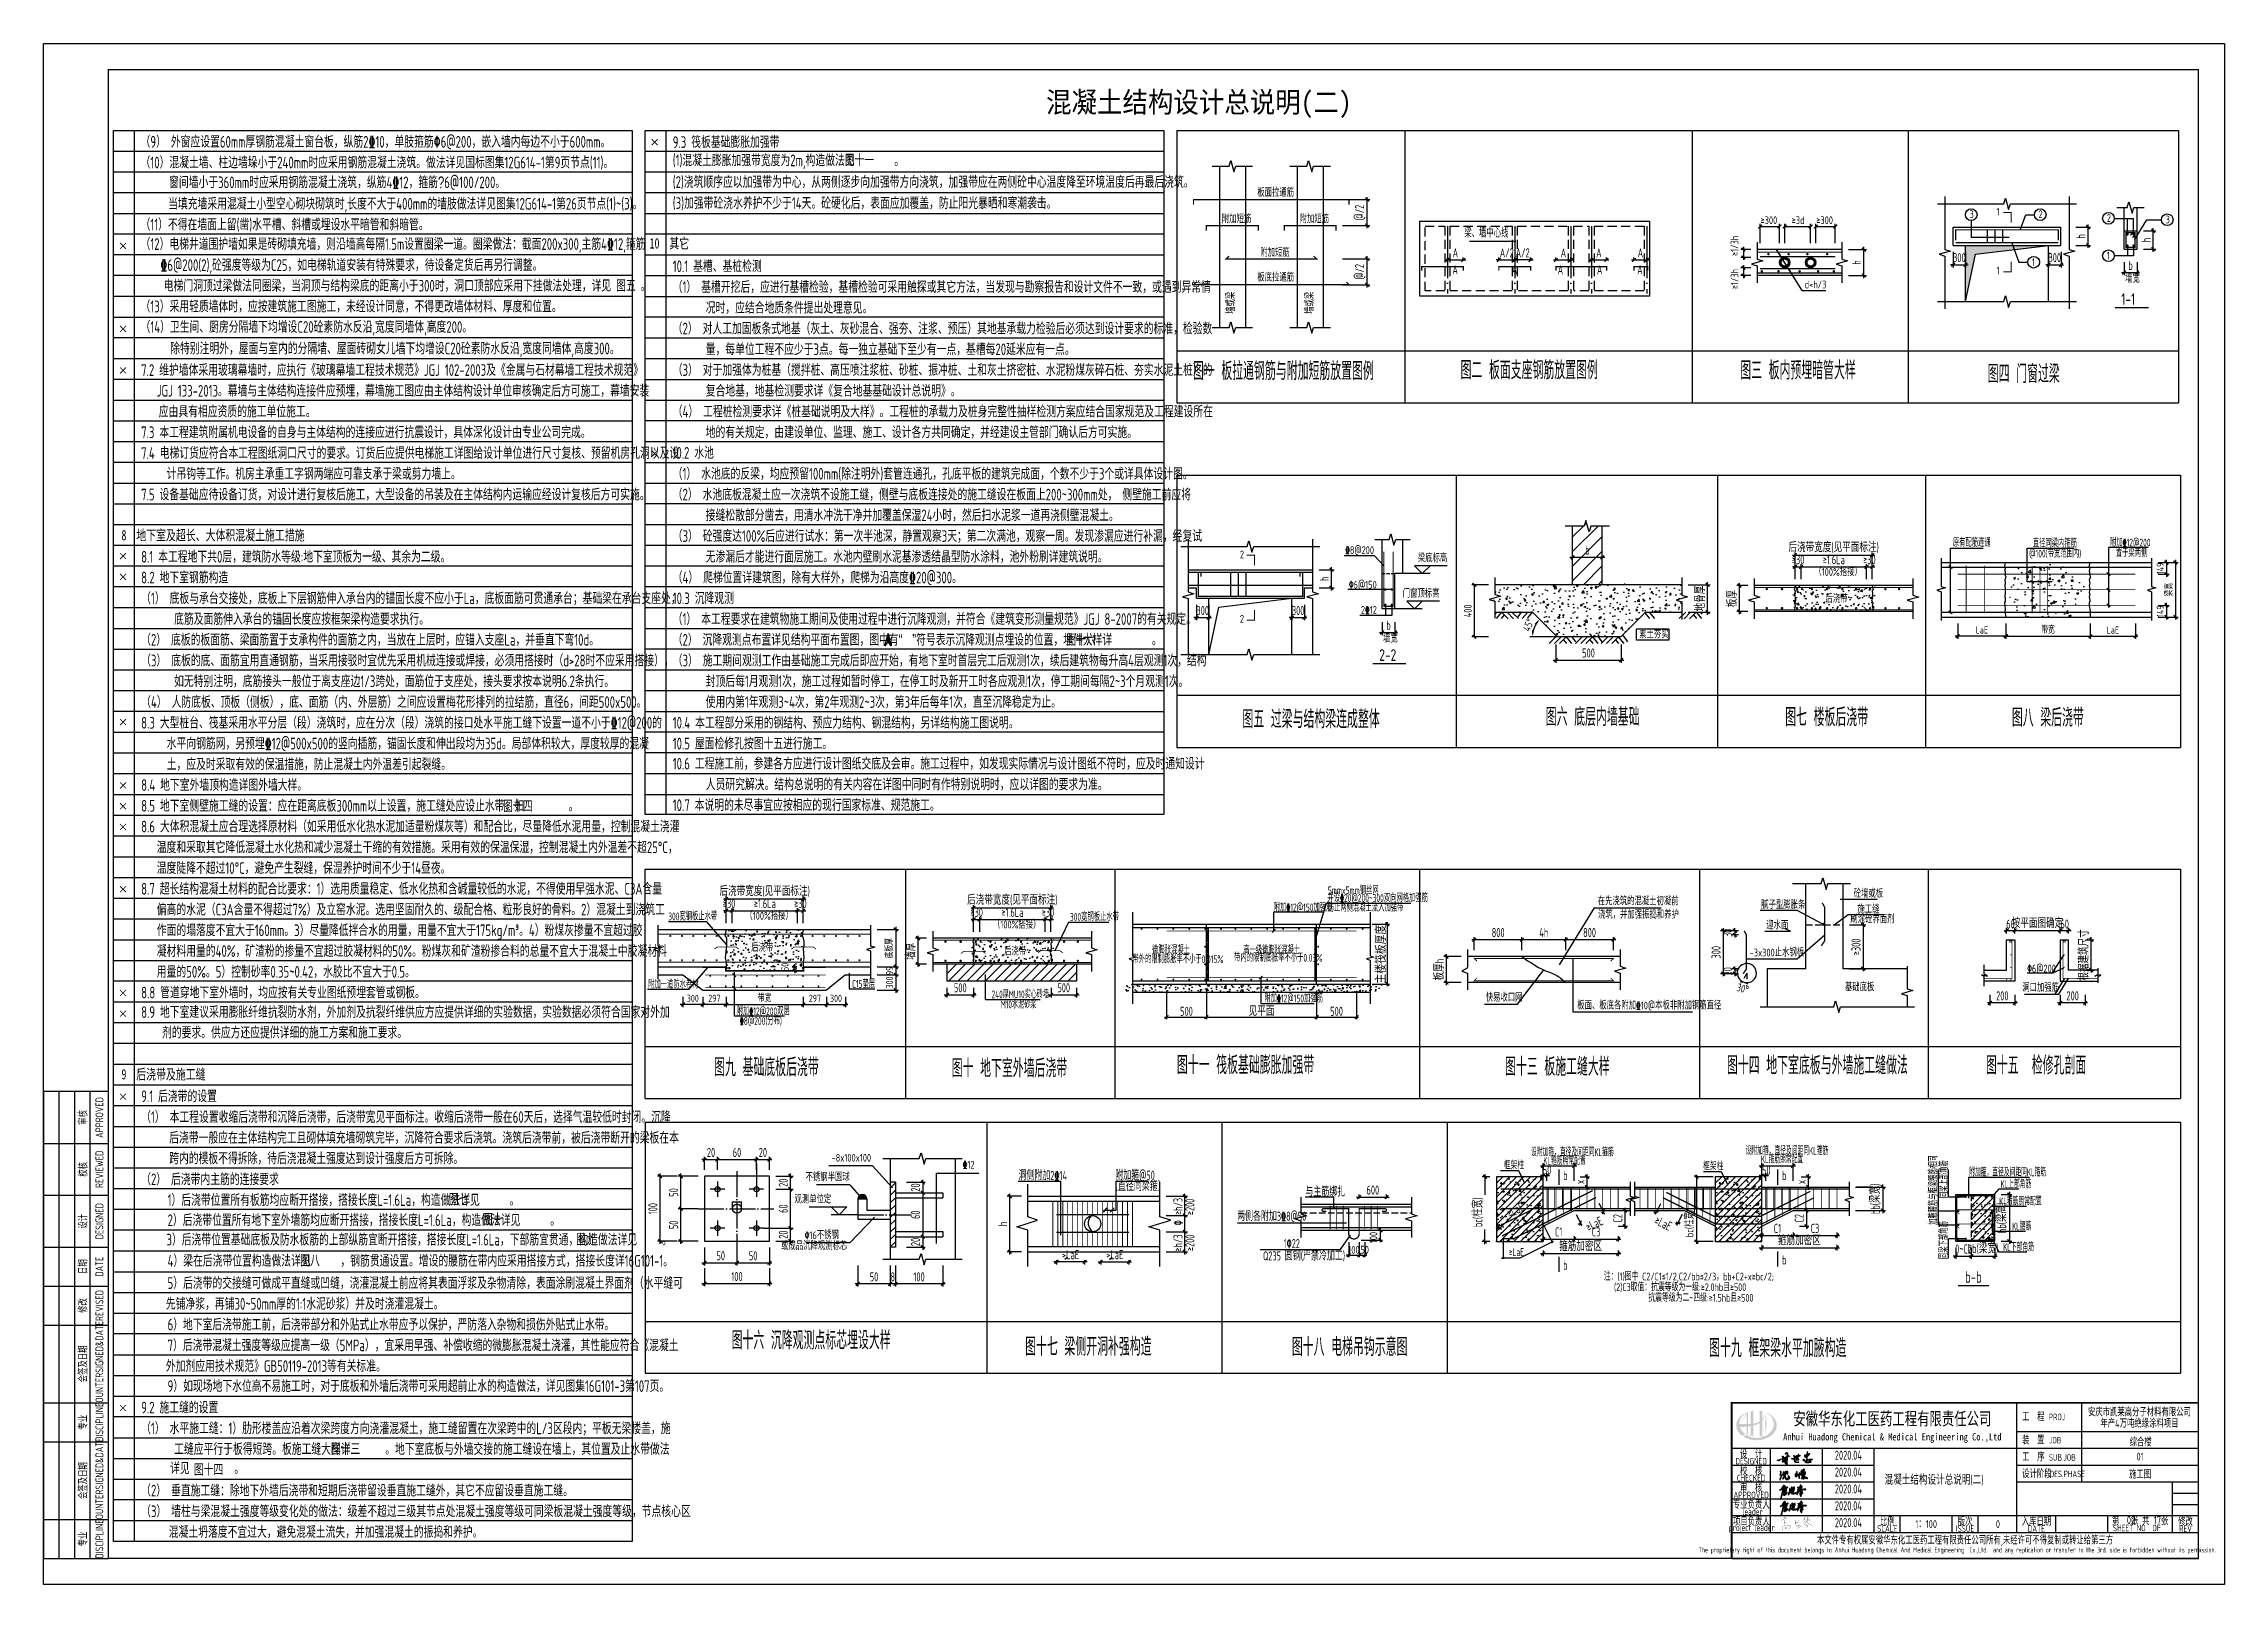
# Model space of a CAD drawing. Extents: x 9732137 to 18866768, y -962146 to 246094.
# Drawn here: x 9777057 to 9861157, y 107294 to 166694 of the extents above; entities that cross this region are included whole.
import ezdxf
from ezdxf.enums import TextEntityAlignment as Align

# ---------------------------------------------------------------- set-up
doc = ezdxf.new("R2010")
doc.units = 0
doc.header["$LTSCALE"] = 1000
for name, pattern in [('DASH', [0.35, 0.25, -0.1]), ('DASHED', [0.75, 0.5, -0.25]), ('DOTE', [2.42, 2, -0.2, 0.02, -0.2])]:
    doc.linetypes.add(name, pattern=pattern)
doc.layers.get('0').update_dxf_attribs({"linetype": 'CONTINUOUS'})
doc.layers.get('Defpoints').update_dxf_attribs({"linetype": 'CONTINUOUS'})
for name, color, linetype in [('AXIS', 1, 'DOTE'), ('BEAM', 4, 'DASHED'), ('BEAM_CON', 4, 'CONTINUOUS'), ('BORDER', 7, 'CONTINUOUS'), ('DIM', 3, 'CONTINUOUS'), ('HATCH', 254, 'CONTINUOUS'), ('NUM', 7, 'CONTINUOUS'), ('TAB', 7, 'CONTINUOUS'), ('TEXT', 7, 'CONTINUOUS'), ('THICK', 6, 'CONTINUOUS'), ('THIN', 7, 'CONTINUOUS')]:
    doc.layers.add(name, color=color, linetype=linetype)
doc.layers.add('rein', color=6, linetype='ByLayer', lineweight=18)
doc.styles.add('AHD2', font='txt_l.shx', dxfattribs={"width": 0.7, "bigfont": 'hztxt_l.shx'})
doc.styles.add('AHD_TQ_S', font='')
doc.styles.add('TSSD_Dimension', font='Tssdeng.shx', dxfattribs={"width": 0.7, "bigfont": 'hztxt.shx'})
doc.styles.add('TSSD_Label', font='Tssdeng.shx', dxfattribs={"width": 0.7, "bigfont": 'hztxt.shx'})
doc.styles.add('TSSD_Norm', font='Tssdeng.shx', dxfattribs={"width": 0.7, "bigfont": 'hztxt.shx'})
doc.styles.add('TSSD_Rein', font='Tssdeng.shx', dxfattribs={"width": 0.7, "bigfont": 'hztxt.shx'})
doc.styles.add('说明文字', font='tssdeng.shx', dxfattribs={"width": 0.75, "bigfont": 'hztxt.shx'})
doc.styles.add('黑体', font='simhei.ttf')
doc.styles.get('AHD_TQ_S').set_extended_font_data('SimSun')
doc.dimstyles.new('TSAN_100_100', dxfattribs={"dimtxt": 300, "dimasz": 100, "dimexe": 100, "dimexo": 250, "dimgap": 100, "dimtad": 2, "dimzin": 0, "dimdsep": 46, "dimtxsty": 'TSSD_Dimension', "dimblk": 'CLOSEDBLANK', "dimblk1": 'CLOSEDBLANK', "dimblk2": 'CLOSEDBLANK', "dimcen": 0, "dimdle": 100, "dimclrt": 7, "dimadec": 0, "dimazin": 0, "dimtfac": 1, "dimtdec": 0, "dimtix": 1, "dimtmove": 2, "dimatfit": 3, "dimldrblk": 'CLOSEDBLANK', "dimfxl": 1, "dimtolj": 1, "dimtzin": 0, "dimarcsym": 0})
doc.dimstyles.new('TSSD_100_100', dxfattribs={"dimtxt": 350, "dimasz": 100, "dimexe": 100, "dimexo": 250, "dimgap": 100, "dimtad": 1, "dimdec": 0, "dimzin": 0, "dimdsep": 46, "dimtxsty": 'TSSD_Dimension', "dimblk": 'ARCHTICK', "dimblk1": 'ARCHTICK', "dimblk2": 'ARCHTICK', "dimcen": 0, "dimdle": 100, "dimclrt": 7, "dimadec": 0, "dimazin": 0, "dimtfac": 1, "dimtdec": 0, "dimtix": 1, "dimtmove": 2, "dimatfit": 3, "dimfxl": 1, "dimtolj": 1, "dimtzin": 0, "dimarcsym": 0})
doc.dimstyles.new('TSSD_20_100', dxfattribs={"dimtxt": 300, "dimasz": 100, "dimexe": 100, "dimexo": 250, "dimgap": 100, "dimtad": 1, "dimdec": 0, "dimlfac": 0.2, "dimzin": 0, "dimdsep": 46, "dimtxsty": 'TSSD_Dimension', "dimblk": 'ARCHTICK', "dimcen": 0, "dimclrt": 7, "dimadec": 0, "dimazin": 0, "dimtfac": 1, "dimtdec": 0, "dimtix": 1, "dimtmove": 2, "dimatfit": 3, "dimldrblk": 'ARCHTICK', "dimfxl": 1, "dimtolj": 1, "dimtzin": 0, "dimarcsym": 0})
doc.dimstyles.new('TSSD_25_100', dxfattribs={"dimtxt": 300, "dimasz": 100, "dimexe": 80, "dimexo": 80, "dimgap": 50, "dimtad": 1, "dimdec": 0, "dimlfac": 0.25, "dimzin": 0, "dimdsep": 46, "dimtxsty": 'TSSD_Dimension', "dimblk": 'ARCHTICK', "dimcen": 0, "dimdle": 80, "dimclrt": 7, "dimadec": 0, "dimazin": 0, "dimtfac": 1, "dimtdec": 0, "dimtix": 1, "dimtmove": 2, "dimatfit": 3, "dimldrblk": 'ARCHTICK', "dimfxl": 1, "dimtolj": 1, "dimtzin": 0, "dimarcsym": 0})
doc.dimstyles.new('TSSD_33_100', dxfattribs={"dimtxt": 275, "dimasz": 100, "dimexe": 100, "dimexo": 250, "dimgap": 100, "dimtad": 1, "dimdec": 0, "dimlfac": 0.33, "dimzin": 0, "dimdsep": 46, "dimtxsty": 'TSSD_Dimension', "dimblk": 'ARCHTICK', "dimblk1": 'ARCHTICK', "dimblk2": 'ARCHTICK', "dimcen": 0, "dimdle": 100, "dimclrt": 7, "dimadec": 0, "dimazin": 0, "dimtfac": 1, "dimtdec": 0, "dimtix": 1, "dimtmove": 2, "dimatfit": 3, "dimfxl": 1, "dimtolj": 1, "dimtzin": 0, "dimarcsym": 0})
doc.dimstyles.new('TSSD_50_100', dxfattribs={"dimtxt": 350, "dimasz": 100, "dimexe": 100, "dimexo": 250, "dimgap": 100, "dimtad": 1, "dimdec": 0, "dimlfac": 0.5, "dimzin": 0, "dimdsep": 46, "dimtxsty": 'TSSD_Dimension', "dimblk": 'ARCHTICK', "dimblk1": 'ARCHTICK', "dimblk2": 'ARCHTICK', "dimcen": 0, "dimdle": 100, "dimclrt": 7, "dimadec": 0, "dimazin": 0, "dimtfac": 1, "dimtdec": 0, "dimtix": 1, "dimtmove": 2, "dimatfit": 3, "dimfxl": 1, "dimtolj": 1, "dimtzin": 0, "dimarcsym": 0})
pattern_1 = [(45, (0, 0), (-0.0008838835, 0.0008838835), [])]

msp = doc.modelspace()

# ---------------------------------------------------------------- texts
for s, height, style, width, p in [('板面拉通筋', 300, '说明文字', 0.7, (9823862.6, 160794.5)), ('附加短筋', 300, '说明文字', 0.7, (9822495, 159774.9)), ('附加短筋', 300, '说明文字', 0.7, (9825495, 159774.9)), ('≥300', 300, '说明文字', 0.7, (9843269.5, 159734.5)), ('≥3d', 300, '说明文字', 0.7, (9844469.5, 159734.5)), ('≥300', 300, '说明文字', 0.7, (9845419.5, 159734.5)), ('3', 300, '说明文字', 0.7, (9851328.6, 159968.7)), ('1', 300, '说明文字', 0.7, (9852370.7, 160066.6)), ('2', 300, '说明文字', 0.7, (9853989.2, 159965.2)), ('2', 300, '说明文字', 0.7, (9856622.6, 159821.4)), ('3', 300, '说明文字', 0.7, (9858888.5, 159760.5)), ('附加短筋', 300, '说明文字', 0.7, (9823978.2, 158481.6)), ('1', 300, '说明文字', 0.7, (9853736.1, 158119.5)), ('1', 300, '说明文字', 0.7, (9856622.6, 158379.6)), ('板底拉通筋', 300, '说明文字', 0.7, (9823862.6, 157525.7)), ('d<h/3', 300, '说明文字', 0.7, (9844971.4, 157258.9)), ('1', 300, '说明文字', 0.7, (9852370.7, 157794.3)), ('墙宽', 300, '说明文字', 0.7, (9857327.4, 157482.3)), ('1-1', 450, '说明文字', 0.75, (9857177.2, 156619.1)), ('\x848@200', 300, '说明文字', 0.7, (9827250.9, 147017.7)), ('原有配筋连通', 300, 'TSSD_Norm', 0.6, (9850684.9, 147303.4)), ('@100(带宽范围内)', 300, 'TSSD_Norm', 0.6, (9853627.3, 146884.3)), ('直径同梁内箍筋', 300, 'TSSD_Norm', 0.6, (9853770.1, 147279)), ('附加\x8412@200', 300, 'TSSD_Norm', 0.6, (9856746.3, 147307.1)), ('置于梁两侧', 300, 'TSSD_Norm', 0.6, (9856968.6, 146901.7)), ('2', 300, '说明文字', 0.7, (9823191.2, 146850.6)), ('（100%%%搭接）', 300, '说明文字', 0.7, (9845343.4, 146174.3)), ('\x826@150', 300, '说明文字', 0.7, (9827395.7, 145684.5)), ('2', 300, '说明文字', 0.7, (9823191.2, 144364.1)), ('2\x8412', 300, '说明文字', 0.7, (9827858.5, 144711.3)), ('后浇带', 300, '说明文字', 0.7, (9845773.7, 145138.6)), ('墙宽', 300, '说明文字', 0.7, (9828711.7, 143607.8)), ('2-2', 450, '说明文字', 0.75, (9828563.2, 142896.7)), ('300宽钢板止水带', 300, 'TSSD_Norm', 0.6, (9801144.4, 132894.5)), ('（100%%%搭接）', 300, '说明文字', 0.7, (9804119.7, 132916.7)), ('（100%%%搭接）', 300, '说明文字', 0.7, (9813668.3, 132579.1)), ('300宽钢板止水带', 300, 'TSSD_Norm', 0.6, (9816636.8, 132875.6)), ('后浇带', 300, '说明文字', 0.7, (9814098.7, 131543.4)), ('附加一道防水卷材', 300, 'TSSD_Norm', 0.6, (9800369.8, 130271.8)), ('C15垫层', 300, 'TSSD_Norm', 0.6, (9808233.6, 130290.5)), ('基础底板', 300, '说明文字', 0.7, (9846523.7, 130162.2)), ('附加\x8412@200双层', 300, 'TSSD_Norm', 0.6, (9803784.9, 129238.2)), ('240厚MU10实心砖墙', 300, '说明文字', 0.58, (9813618.2, 129890.1)), ('M10水泥砂浆', 300, '说明文字', 0.58, (9813966.1, 129498.8)), ('\x848@200(分布)', 300, 'TSSD_Norm', 0.6, (9803903.8, 128862.8)), ('框架柱', 300, 'TSSD_Norm', 0.65, (9833362.2, 123295.4)), ('洞侧附加2\x8414', 350, 'TSSD_Norm', 0.65, (9814651.3, 122880.2)), ('（直径同梁箍）', 350, 'TSSD_Norm', 0.65, (9818180.7, 122464.9)), ('附加箍@50', 350, 'TSSD_Norm', 0.65, (9818385, 122890.1)), ('框架柱', 300, 'TSSD_Norm', 0.65, (9841049.8, 123256.1)), ('与主筋绑扎', 350, 'TSSD_Norm', 0.65, (9825716.2, 122247.1)), ('两侧各附加3\x848@50   ', 350, 'TSSD_Norm', 0.65, (9823080.6, 121308.9)), ('1\x8222  ', 350, 'TSSD_Norm', 0.65, (9824878.2, 120257.9)), ('Q235 圆钢(严禁冷加工)', 350, 'TSSD_Norm', 0.65, (9824083.9, 119783.1)), ('≥LaE', 300, 'TSSD_Norm', 0.6, (9833562.8, 119954.9)), ('工  程 ', 300, 'TSSD_Rein', 0.7, (9853356.8, 113593.7)), ('PROJ', 250, 'TSSD_Rein', 0.7, (9854381.2, 113623.1)), ('装  置 ', 300, 'TSSD_Rein', 0.7, (9853356.8, 112693.7)), ('JOB', 250, 'TSSD_Rein', 0.7, (9854399.2, 112726.5)), ('工  序 ', 300, 'TSSD_Rein', 0.7, (9853356.8, 112043.7)), ('SUB.JOB', 250, 'TSSD_Rein', 0.7, (9854387.6, 112063.8)), ('设计阶段', 300, 'TSSD_Rein', 0.7, (9853356.8, 111393.7)), ('DES.PHASE', 250, 'TSSD_Rein', 0.7, (9854414.9, 111427))]:
    msp.add_text(s, height=height, dxfattribs=dict(style=style, width=width)).set_placement(p)
at = {"style": 'TSSD_Norm', "width": 0.6}
for s, p in [('梁、墙中心线', (9832695.4, 159112.7)), ('A', (9831490.9, 157696.8)), ('A', (9833777.5, 157696.8)), ('A', (9835550.1, 157696.8)), ('A', (9837064.2, 157696.8)), ('A', (9838617.2, 157696.8))]:
    msp.add_text(s, height=350, dxfattribs=at).set_placement(p, align=Align.BOTTOM_CENTER)
for s, height, style, width, p in [('≥1/3h', 300, '说明文字', 0.7, (9842418.5, 158506.1)), ('≥1/3h', 300, '说明文字', 0.7, (9842418.5, 157227.1)), ('墙或梁', 300, '说明文字', 0.7, (9822996.9, 156278.7)), ('墙或梁', 300, '说明文字', 0.7, (9826036.7, 156278.7)), ('加腋腰筋与框梁腰筋相同', 300, 'TSSD_Norm', 0.6, (9850089.6, 121152.6)), ('同梁上部角筋', 300, 'TSSD_Norm', 0.6, (9850490.4, 122184.3)), ('≥h/3', 350, 'TSSD_Norm', 0.62, (9820977.2, 121536.6)), ('≥200', 350, 'TSSD_Norm', 0.62, (9821437.8, 121530.9)), ('\x82', 350, 'TSSD_Norm', 0.7, (9820990, 121128.1)), ('≥h/3', 350, 'TSSD_Norm', 0.62, (9820977.2, 120126.7)), ('≥200', 350, 'TSSD_Norm', 0.62, (9821437.8, 120144.9)), ('同梁下部角筋', 300, 'TSSD_Norm', 0.6, (9850490.4, 119835.5))]:
    msp.add_text(s, height=height, rotation=90, dxfattribs=dict(style=style, width=width)).set_placement(p)
at = {"style": '说明文字', "width": 0.7}
for s, p in [('梁底标高', (9831188.3, 146612.8)), ('门窗顶标高', (9830888.3, 145248.6)), ('-8x100x100', (9808968.8, 123501.5)), ('不锈钢半圆球', (9808144.1, 122747.9)), ('\x8412', (9812957.2, 123230.4)), ('观测单位定', (9807430.6, 121893.6)), ('或成品沉降观测标芯', (9808049.3, 120100.2)), ('\x8216不锈钢', (9807724.3, 120513))]:
    msp.add_text(s, height=300, dxfattribs=at).set_placement(p, align=Align.BOTTOM_RIGHT)
msp.add_text('素土夯实', height=300, dxfattribs=at).set_placement((9839154.6, 143772.2), align=Align.CENTER)
for s, height, style, width, p in [('安徽华东化工医药工程有限责任公司', 500, 'AHD_TQ_S', 0.7, (9848351.7, 113693.7)), ('安庆市凯莱高分子材料有限公司', 300, 'TSSD_Rein', 0.7, (9857880.5, 113963.9)), ('年产4万吨绝缘涂料项目', 300, 'TSSD_Rein', 0.7, (9857880.5, 113528.9)), ('Anhui Huadong Chemical & Medical Engineering Co.,Ltd', 280, 'AHD_TQ_S', 0.85, (9848351.7, 112943.7)), ('综合楼', 300, 'TSSD_Rein', 0.7, (9857928.3, 112807.7)), ('DESIGNED', 250, 'TSSD_Rein', 0.7, (9842906.8, 112043.7)), ('校  核', 300, 'TSSD_Rein', 0.7, (9842906.8, 111693.7)), ('设  计', 300, 'TSSD_Rein', 0.7, (9842906.8, 112343.7)), ('01', 300, 'TSSD_Rein', 0.7, (9857906.8, 112218.7)), ('CHECKED', 250, 'TSSD_Rein', 0.7, (9842906.8, 111393.7)), ('审  核', 300, 'TSSD_Rein', 0.7, (9842906.8, 111043.7)), ('施工图', 300, 'TSSD_Rein', 0.7, (9857906.8, 111568.7)), ('APPROVED', 250, 'TSSD_Rein', 0.7, (9842906.8, 110743.7)), ('专业负责人', 300, 'TSSD_Rein', 0.7, (9842915.1, 110393.7)), ('leader', 250, 'TSSD_Rein', 0.7, (9842958.7, 110093.7)), ('project leader', 250, 'TSSD_Rein', 0.7, (9842932.3, 109443.7)), ('项目负责人', 300, 'TSSD_Rein', 0.7, (9842915.1, 109743.7)), ('SCALE', 250, 'TSSD_Rein', 0.7, (9848156.8, 109443.7)), ('比例', 300, 'TSSD_Rein', 0.7, (9848156.8, 109743.7)), ('ISSUE', 250, 'TSSD_Rein', 0.7, (9851156.8, 109443.7)), ('版次', 300, 'TSSD_Rein', 0.7, (9851156.8, 109743.7)), ('入库日期', 300, 'TSSD_Rein', 0.7, (9853906.8, 109743.7)), ('DATE', 250, 'TSSD_Rein', 0.7, (9853906.8, 109443.7)), ('第   张 共   张', 300, 'TSSD_Rein', 0.7, (9857906.8, 109768.7)), ('SHEET NO  OF  ', 250, 'TSSD_Rein', 0.7, (9857906.8, 109468.7)), ('修改', 300, 'TSSD_Rein', 0.7, (9859656.8, 109743.7)), ('REV', 250, 'TSSD_Rein', 0.7, (9859656.8, 109443.7)), ('The proprietary right of this document belongs to Anhui Huadong Chemical And Medical Engineering  Co.,Ltd.  and any replication or transfer to the 3rd. side is forbidden without its permission. ', 200, 'TSSD_Rein', 0.7, (9850903.2, 108594.4)), ('本文件专有权属安徽华东化工医药工程有限责任公司所有,未经许可不得复制或转让给第三方', 300, 'TSSD_Rein', 0.7, (9851156.8, 108993.7))]:
    msp.add_text(s, height=height, dxfattribs=dict(style=style, width=width)).set_placement(p, align=Align.MIDDLE)
at = {"color": 6, "style": 'TSSD_Rein', "width": 0.7}
for s, p in [('02', (9857554.3, 109772.2)), ('17', (9858575.5, 109772.2))]:
    msp.add_text(s, height=300, dxfattribs=at).set_placement(p, align=Align.MIDDLE)
at = {"style": 'TSSD_Rein', "width": 0.7}
for tag, text, height, p in [('2020.04', '200320-02-040', 350, (9846656.1, 112274)), ('2020.04', '200320-02-040', 350, (9846656.1, 111624)), ('2020.04', '200320-02-040', 350, (9846656.1, 110974)), ('2020.04', '200320-02-040', 350, (9846656.1, 110324)), ('2020.04', '200320-02-040', 350, (9846656.1, 109674)), ('0', '0', 300, (9852423.7, 109618.7))]:
    msp.add_attdef(tag, text=text, height=height, dxfattribs=at).set_placement(p, align=Align.MIDDLE)
at = {"lineweight": -3, "style": 'TSSD_Rein', "width": 0.7}
for tag, text, p in [('1：100', '1:100', (9849656.8, 109618.7)), ('0', '0', (9852423.7, 109618.7))]:
    msp.add_attdef(tag, text=text, height=300, dxfattribs=at).set_placement(p, align=Align.MIDDLE)
at = {"layer": 'BORDER', "lineweight": -3, "insert": (9848054.2, 111490.1), "char_height": 350, "width": 4985.785, "attachment_point": 1, "style": 'TSSD_Rein'}
msp.add_mtext('混凝土结构设计总说明(二)', dxfattribs=at)
at = {"layer": 'DIM', "color": 7, "style": 'TSSD_Dimension', "width": 0.55}
for s, p in [('设附加箍，直径及间距同KL箍筋', (9834415.7, 123803.5)), ('KL箍筋照常配置', (9834893, 123473.6)), ('设附加箍，直径及间距同KL箍筋', (9842691.4, 123857.5)), ('KL箍筋照常配置', (9843284.4, 123533.9)), ('附加箍，直径及间距同KL箍筋', (9851314.6, 123030.5)), ('KL上部角筋', (9852524.6, 122571)), ('KL箍筋照常配置', (9852473.4, 121907.7)), ('KL腰筋', (9852973.4, 120944.6)), ('KL下部角筋', (9852627.1, 120141.8))]:
    msp.add_text(s, height=300, dxfattribs=at).set_placement(p)
at = {"layer": 'NUM', "color": 7, "style": 'TSSD_Norm', "width": 0.6}
for s, p in [('图一 板拉通钢筋与附加短筋放置图例', (9821380.5, 153511.4)), ('图二 板面支座钢筋放置图例', (9831700.9, 153545.5)), ('图三 板内预埋暗管大样', (9842486.7, 153534.5)), ('图六 底层内墙基础', (9834986.4, 140175.4)), ('图七 楼板后浇带', (9844221, 140168)), ('图八 梁后浇带', (9852962.3, 140147.7)), ('图九 基础底板后浇带', (9802914.2, 126669.2)), ('图十 地下室外墙后浇带', (9812076.7, 126632.3)), ('图十三 板施工缝大样', (9833416.1, 126691.7)), ('图十五  检修孔剖面', (9851961, 126743.1)), ('图十六 沉降观测点标芯埋设大样', (9803588, 116143.1))]:
    msp.add_text(s, height=700, dxfattribs=at).set_placement(p, align=Align.BOTTOM_LEFT)
for s, p in [('图四 门窗过梁', (9852032.7, 153611.1)), ('图五 过梁与结构梁连成整体', (9823288.2, 140299.1)), ('图十八 电梯吊钩示意图', (9825196.1, 116098.3))]:
    msp.add_text(s, height=700, dxfattribs=at).set_placement(p)
at = {"layer": 'NUM', "color": 70, "style": 'TSSD_Norm', "width": 0.6}
for s, p in [('图十一 筏板基础膨胀加强带', (9820761.9, 126755.1)), ('图十四 地下室底板与外墙施工缝做法', (9841974.5, 126743.1))]:
    msp.add_text(s, height=700, dxfattribs=at).set_placement(p, align=Align.BOTTOM_LEFT)
at = {"layer": 'NUM', "style": 'TSSD_Norm', "width": 0.7}
msp.add_text('b-b', height=450, dxfattribs=at).set_placement((9851154.3, 118920.9))
at = {"layer": 'NUM', "color": 70, "style": 'TSSD_Norm', "width": 0.6}
for s, p in [('图十七 梁侧开洞补强构造', (9814909.4, 116107.4)), ('图十九 框架梁水平加腋构造', (9841285.9, 116053.2))]:
    msp.add_text(s, height=700, dxfattribs=at).set_placement(p)
at = {"layer": 'TEXT', "style": '黑体', "width": 0.9}
msp.add_text('混凝土结构设计总说明(二)', height=800, dxfattribs=at).set_placement((9821606.5, 164438), align=Align.MIDDLE_CENTER)
at = {"layer": 'TEXT', "width": 0.7}
for s, height, style, p in [('（9） 外窗应设置60mm厚钢筋混凝土窗台板，纵筋2\x8410，单肢箍筋\x826@200，嵌入墙内每边不小于600mm。', 450, 'TSSD_Rein', (9780795.7, 162684.2)), ('（11）不得在墙面上留(凿)水平槽、斜槽或埋设水平暗管和斜暗管。', 450, 'TSSD_Rein', (9780795.7, 159492.2)), ('（12）电梯井道围护墙如果是砖砌填充墙，则沿墙高每隔1.5m设置圈梁一道。圈梁做法：截面200x300,主筋4%%13212,箍筋', 450, 'TSSD_Rein', (9780795.7, 158741.6)), ('    %%1326@200(2),砼强度等级为C25，如电梯轨道安装有特殊要求，待设备定货后再另行调整。', 450, 'TSSD_Rein', (9780795.7, 157930.2)), ('10.1 基槽、基桩检测', 450, 'TSSD_Rein', (9801318.7, 157884.2)), ('（1） 基槽开挖后，应进行基槽检验，基槽检验可采用触探或其它方法，当发现与勘察报告和设计文件不一致，或遇到异常情', 450, 'TSSD_Rein', (9801318.7, 157084.2)), ('（13）采用轻质墙体时，应按建筑施工图施工，未经设计同意，不得更改墙体材料、厚度和位置。', 450, 'TSSD_Rein', (9780795.7, 156333.2)), ('       况时，应结合地质条件提出处理意见。', 450, 'TSSD_Rein', (9801251.7, 156284.2)), ('（14）卫生间、厨房分隔墙下均增设C20砼素防水反沿,宽度同墙体,高度200。', 450, 'TSSD_Rein', (9780795.7, 155545)), ('（2） 对人工加固板条式地基（灰土、灰砂混合、强夯、注浆、预压）其地基承载力检验后必须达到设计要求的标准，检验数', 450, 'TSSD_Rein', (9801318.7, 155484.2)), ('       量，每单位工程不应少于3点。每一独立基础下至少有一点，基槽每20延米应有一点。', 450, 'TSSD_Rein', (9801251.7, 154684.2)), ('7.2 维护墙体采用玻璃幕墙时，应执行《玻璃幕墙工程技术规范》JGJ 102-2003及《金属与石材幕墙工程技术规范》', 450, 'TSSD_Rein', (9780818.7, 153884.2)), ('（3） 对于加强体为桩基（搅拌桩、高压喷注浆桩、砂桩、振冲桩、土和灰土挤密桩、水泥粉煤灰碎石桩、夯实水泥土桩）的', 450, 'TSSD_Rein', (9801318.7, 153884.2)), ('       复合地基，地基检测要求详《复合地基基础设计总说明》。', 450, 'TSSD_Rein', (9801251.7, 153084.2)), ('     应由具有相应资质的施工单位施工。', 450, 'TSSD_Rein', (9780541, 152284.2)), ('（4） 工程桩检测要求详《桩基础说明及大样》。工程桩的承载力及桩身完整性抽样检测方案应结合国家规范及工程建设所在', 450, 'TSSD_Rein', (9801318.7, 152284.2)), ('7.3 本工程建筑附属机电设备的自身与主体结构的连接应进行抗震设计，具体深化设计由专业公司完成。', 450, 'TSSD_Rein', (9780818.7, 151484.2)), ('       地的有关规定，由建设单位、监理、施工、设计各方共同确定，并经建设主管部门确认后方可实施。', 450, 'TSSD_Rein', (9801251.7, 151484.2)), ('7.4 电梯订货应符合本工程图纸洞口尺寸的要求。订货后应提供电梯施工详图给设计单位进行尺寸复核、预留机房孔洞以及设', 450, 'TSSD_Rein', (9780818.7, 150684.2)), ('10.2 水池', 450, 'TSSD_Rein', (9801310.2, 150692.8)), ('       计吊钩等工作。机房主承重工字钢两端应可靠支承于梁或剪力墙上。', 450, 'TSSD_Rein', (9780464.9, 149884.2)), ('（1） 水池底的反梁，均应预留100mm(除注明外)套管连通孔，孔底平板的建筑完成面，个数不少于3个或详具体设计图。', 450, 'TSSD_Rein', (9801318.7, 149884.2)), ('7.5 设备基础应待设备订货，对设计进行复核后施工，大型设备的吊装及在主体结构内运输应经设计复核后方可实施。', 450, 'TSSD_Rein', (9780818.7, 149084.2)), ('（2） 水池底板混凝土应一次浇筑不设施工缝，侧壁与底板连接处的施工缝设在板面上200~300mm处， 侧壁施工前应将', 450, 'TSSD_Rein', (9801318.7, 149084.2)), ('       接缝松散部分凿去，用清水冲洗干净并加覆盖保湿24小时，然后扫水泥浆一道再浇侧壁混凝土。', 450, 'TSSD_Rein', (9801251.7, 148284.2)), ('（3） 砼强度达100%%%后应进行试水：第一次半池深，静置观察3天；第二次满池，观察一周。发现渗漏应进行补漏，经复试', 450, 'TSSD_Rein', (9801318.7, 147484.2)), ('       无渗漏后才能进行面层施工。水池内壁刷水泥基渗透结晶型防水涂料，池外粉刷详建筑说明。', 450, 'TSSD_Rein', (9801251.7, 146684.2)), ('8.2 地下室钢筋构造', 450, 'TSSD_Rein', (9780818.7, 145884.2)), ('（4） 爬梯位置详建筑图，除有大样外，爬梯为沿高度\x8420@300。', 450, 'TSSD_Rein', (9801318.7, 145884.2)), ('（1） 底板与承台交接处，底板上下层钢筋伸入承台内的锚固长度不应小于L\x8ea\x8f，底板面筋可贯通承台；基础梁在承台支座处，', 450, 'TSSD_Rein', (9780818.7, 145084.2)), ('10.3 沉降观测', 450, 'TSSD_Rein', (9801318.7, 145084.2)), ('       底筋及面筋伸入承台的锚固长度应按框架梁构造要求执行。', 450, 'TSSD_Rein', (9780751.7, 144284.2)), ('（1） 本工程要求在建筑物施工期间及使用过程中进行沉降观测，并符合《建筑变形测量规范》JGJ 8-2007的有关规定。', 450, 'TSSD_Rein', (9801318.7, 144284.2)), ('（2） 底板的板面筋、梁面筋置于支承构件的面筋之内，当放在上层时，应锚入支座L\x8ea\x8f，并垂直下弯10d。', 450, 'TSSD_Rein', (9780818.7, 143484.2)), ('（2） 沉降观测点布置详见结构平面布置图，图中有“  ”符号表示沉降观测点埋设的位置，埋件大样详        。', 450, 'TSSD_Rein', (9801318.7, 143484.2)), ('（3） 底板的底、面筋宜用直通钢筋，当采用接驳时宜优先采用机械连接或焊接，必须用搭接时（d>28时不应采用搭接），', 450, 'TSSD_Rein', (9780818.7, 142684.2)), ('（3） 施工期间观测工作由基础施工完成后即应开始，有地下室时首层完工后观测1次，续后建筑物每升高4层观测1次，结构', 450, 'TSSD_Rein', (9801318.7, 142684.2)), ('       如无特别注明，底筋接头一般位于离支座边1/3跨处，面筋位于支座处，接头要求按本说明6.2条执行。', 450, 'TSSD_Rein', (9780751.7, 141884.2)), ('       封顶后每1月观测1次，施工过程如暂时停工，在停工时及新开工时各应观测1次，停工期间每隔2~3个月观测1次。', 450, 'TSSD_Rein', (9801251.7, 141884.2)), ('（4） 人防底板、顶板（侧板），底、面筋（内、外层筋）之间应设置梅花形排列的拉结筋，直径6，间距500x500。', 450, 'TSSD_Rein', (9780818.7, 141084.2)), ('       使用内第1年观测3~4次，第2年观测2~3次，第3年后每年1次，直至沉降稳定为止。', 450, 'TSSD_Rein', (9801251.7, 141084.2)), ('8.3 大型桩台、筏基采用水平分层（段）浇筑时，应在分次（段）浇筑的接口处水平施工缝下设置一道不小于\x8412@200的', 450, 'TSSD_Rein', (9780818.7, 140284.2)), ('10.4 本工程部分采用的钢结构、预应力结构、钢混结构，另详结构施工图说明。', 450, 'TSSD_Rein', (9801318.7, 140284.2)), ('       水平向钢筋网，另预埋\x8412@500x500的竖向插筋，锚固长度和伸出段均为35d。局部体积较大，厚度较厚的混凝', 450, 'TSSD_Rein', (9780464.9, 139484.2)), ('10.5 屋面检修孔按图十五进行施工。', 450, 'TSSD_Rein', (9801318.7, 139484.2)), ('       土，应及时采取有效的保温措施，防止混凝土内外温差引起裂缝。', 450, 'TSSD_Rein', (9780464.9, 138684.2)), ('10.6 工程施工前，参建各方应进行设计图纸交底及会审。施工过程中，如发现实际情况与设计图纸不符时，应及时通知设计', 450, 'TSSD_Rein', (9801318.7, 138708.9)), ('8.4 地下室外墙顶构造详图外墙大样。', 450, 'TSSD_Rein', (9780818.7, 137884.2)), ('       人员研究解决。结构总说明的有关内容在详图中同时有作特别说明时，应以详图的要求为准。', 450, 'TSSD_Rein', (9801251.7, 137908.9)), ('8.5 地下室侧壁施工缝的设置：应在距离底板300mm以上设置，施工缝处应设止水带，如         。', 450, 'TSSD_Rein', (9780818.7, 137084.2)), ('10.7 本说明的未尽事宜应按相应的现行国家标准、规范施工。', 450, 'TSSD_Rein', (9801318.7, 137108.9)), ('8.6 大体积混凝土应合理选择原材料（如采用低水化热水泥加适量粉煤灰等）和配合比，尽量降低水泥用量，控制混凝土浇灌', 450, 'TSSD_Rein', (9780818.7, 136284.2)), ('     温度和采取其它降低混凝土水化热和减少混凝土干缩的有效措施。采用有效的保温保湿，控制混凝土内外温差不超25%%DC，', 450, 'TSSD_Rein', (9780464.9, 135484.2)), ('     温度陡降不超过10%%DC，避免产生裂缝，保湿养护时间不少于14昼夜。', 450, 'TSSD_Rein', (9780464.9, 134684.2)), ('8.7 超长结构混凝土材料的配合比要求：1）选用质量稳定、低水化热和含碱量较低的水泥，不得使用早强水泥、C3A含量', 450, 'TSSD_Rein', (9780818.7, 133884.2)), ('在先浇筑的混凝土初凝前', 300, '说明文字', (9836990, 133478.6)), ('砼墙或板', 300, '说明文字', (9846863.7, 133771.6)), ('     偏高的水泥（C3A含量不得超过7%%%）及立窑水泥。选用坚固耐久的、级配合格、粒形良好的骨料。2）混凝土到浇筑工', 450, 'TSSD_Rein', (9780464.9, 133084.2)), ('浇筑，并加强振捣和养护', 300, '说明文字', (9837002.4, 132962)), ('腻子型膨胀条', 300, '说明文字', (9843292.4, 133338.8)), ('迎水面', 300, '说明文字', (9843488.2, 132550.6)), ('刷涂砼界面剂', 300, '说明文字', (9846732.4, 132786.8)), ('施工缝', 300, '说明文字', (9847006.2, 133168.2)), ('     作面的塌落度不宜大于160mm。3）尽量降低拌合水的用量，用量不宜大于175kg/m%%1403%%142%%143%%141。4）粉煤灰掺量不宜超过胶', 450, 'TSSD_Rein', (9780464.9, 132284.2)), ('     凝材料用量的40%%%，矿渣粉的掺量不宜超过胶凝材料的50%%%。粉煤灰和矿渣粉掺合料的总量不宜大于混凝土中胶凝材料', 450, 'TSSD_Rein', (9780464.9, 131484.2)), ('后浇带', 300, '说明文字', (9804344.4, 131688.1)), ('-3x300止水钢板', 300, '说明文字', (9842849.8, 131499.9)), ('\x826@200', 300, '说明文字', (9853552.7, 130885.8)), ('8.8 管道穿地下室外墙时，均应按有关专业图纸预埋套管或钢板。', 450, 'TSSD_Rein', (9780818.7, 129884.2)), ('     用量的50%%%。5）控制砂率0.35~0.42，水胶比不宜大于0.5。', 450, 'TSSD_Rein', (9780464.9, 130684.2)), ('洞口加强筋', 300, '说明文字', (9853361.9, 130143.8)), ('8.9 地下室建议采用膨胀纤维抗裂防水剂，外加剂及抗裂纤维供应方应提供详细的实验数据，实验数据必须符合国家对外加', 450, 'TSSD_Rein', (9780818.7, 129131)), ('快易收口网', 300, '说明文字', (9832672.2, 129763.7)), ('板面、板底各附加\x8410@本板非附加钢筋直径', 300, '说明文字', (9836201.8, 129461.3)), ('剂的要求。供应方还应提供详细的施工方案和施工要求。', 450, 'TSSD_Rein', (9781623.4, 128340.4)), ('9.1 后浇带的设置', 450, 'TSSD_Rein', (9780818.7, 125884.2)), ('（1） 本工程设置收缩后浇带和沉降后浇带，后浇带宽见平面标注。收缩后浇带一般在60天后，选择气温较低时封闭。沉降', 450, 'TSSD_Rein', (9780818.7, 125084.2)), ('后浇带一般应在主体结构完工且砌体填充墙砌筑完毕，沉降符合要求后浇筑。浇筑后浇带前，被后浇带断开的梁板在本', 450, 'TSSD_Rein', (9781900.1, 124284.2)), ('跨内的模板不得拆除，待后浇混凝土强度达到设计强度后方可拆除。', 450, 'TSSD_Rein', (9781900.1, 123491.1)), ('（2） 后浇带内主筋的连接要求', 450, 'TSSD_Rein', (9780818.7, 122684.2)), ('5）后浇带的交接缝可做成平直缝或凹缝，浇灌混凝土前应将其表面浮浆及杂物清除，表面涂刷混凝土界面剂（水平缝可', 450, 'TSSD_Rein', (9781838.1, 118684.2)), ('先铺净浆，再铺30~50mm厚的1:1水泥砂浆）并及时浇灌混凝土。', 450, 'TSSD_Rein', (9781771.4, 117884.2)), ('6）地下室后浇带施工前，后浇带部分和外贴式止水带应予以保护，严防落入杂物和损伤外贴式止水带。', 450, 'TSSD_Rein', (9781838.1, 117084.2)), ('7）后浇带混凝土强度等级应提高一级（5MPa），宜采用早强、补偿收缩的微膨胀混凝土浇灌，其性能应符合《混凝土', 450, 'TSSD_Rein', (9781838.1, 116284.2)), ('9）如现场地下水位高不易施工时，对于底板和外墙后浇带可采用超前止水的构造做法，详见图集16G101-3第107页。', 450, 'TSSD_Rein', (9781838.1, 114712.2)), ('9.2 施工缝的设置', 450, 'TSSD_Rein', (9780818.7, 113884.2)), ('（1） 水平施工缝：1）肋形楼盖应沿着次梁跨度方向浇灌混凝土，施工缝留置在次梁跨中的L/3区段内；平板无梁楼盖，施', 450, 'TSSD_Rein', (9780818.7, 113084.2)), ('       工缝应平行于板得短跨。板施工缝大样详       。地下室底板与外墙交接的施工缝设在墙上，其位置及止水带做法', 450, 'TSSD_Rein', (9780751.7, 112284.2)), ('详见         。', 450, 'TSSD_Rein', (9781934.7, 111542.3)), ('（2） 垂直施工缝：除地下外墙后浇带和短期后浇带留设垂直施工缝外，其它不应留设垂直施工缝。', 450, 'TSSD_Rein', (9780818.7, 110684.2))]:
    msp.add_text(s, height=height, dxfattribs=dict(at, style=style)).set_placement(p)
at = {"layer": 'TEXT', "color": 52, "style": 'TSSD_Rein', "width": 0.7}
for s, p in [('9.3 筏板基础膨胀加强带', (9801318.7, 162671.5)), ('（10）混凝土墙、柱边墙垛小于240mm时应采用钢筋混凝土浇筑。做法详见国标图集12G614-1第9页节点(11)。', (9780795.7, 161884.2)), ('(1)混凝土膨胀加强带宽度为2m,构造做法见        。', (9801318.7, 161967.7)), ('窗间墙小于360mm时应采用钢筋混凝土浇筑，纵筋4\x8412，箍筋\ue5306@100/200。', (9781896.7, 161120.9)), ('(2)浇筑顺序应以加强带为中心，从两侧逐步向加强带方向浇筑，加强带应在两侧砼中心温度降至环境温度后再最后浇筑。', (9801318.7, 161132.9)), ('当填充墙采用混凝土小型空心砌块砌筑时,长度不大于400mm的墙肢做法详见图集12G614-1第26页节点(1)~(3)。', (9781859.1, 160295.2)), ('(3)加强带砼浇水养护不少于14天。砼硬化后，表面应加覆盖，防止阳光暴晒和寒潮袭击。', (9801318.7, 160320.4)), ('除特别注明外，屋面与室内的分隔墙、屋面砖砌女儿墙下均增设C20砼素防水反沿,宽度同墙体,高度300。', (9781938.4, 154716))]:
    msp.add_text(s, height=450, dxfattribs=at).set_placement(p)
at = {"layer": 'TEXT', "color": 1, "style": 'TSSD_Rein', "width": 0.7}
for s, p in [('图十一', (9807950.3, 161975.2)), ('图十六', (9816499.4, 143477.8)), ('图十四', (9794777.6, 137066.9)), ('图七', (9792684.7, 121904.7)), ('图十', (9793996.6, 121139.2)), ('图九', (9797593.8, 120359)), ('图八', (9786954.9, 119550.2)), ('图十三', (9788131.6, 112284.9)), ('图十四', (9782853.8, 111489.3))]:
    msp.add_text(s, height=450, dxfattribs=at).set_placement(p)
at = {"layer": 'TEXT', "color": 173, "style": '黑体', "width": 0.7}
for s, p in [('10  其它', (9800426.1, 158794.9)), ('8  地下室及超长、大体积混凝土施工措施', (9780058.2, 147543.9)), ('9  后浇带及施工缝', (9780058.2, 126760.9))]:
    msp.add_text(s, height=400, dxfattribs=at).set_placement(p)
at = {"layer": 'TEXT', "color": 12, "style": 'TSSD_Rein', "width": 0.7}
msp.add_text('电梯门洞顶过梁做法同圈梁，当洞顶与结构梁底的距离小于300时，洞口顶部应采用下挂做法处理，详见 图五 。', height=450, dxfattribs=at).set_placement((9781690, 157135.6))
at = {"layer": 'TEXT', "color": 3, "style": 'TSSD_Rein', "width": 0.7}
for s, p in [('     JGJ 133-2013。幕墙与主体结构连接件应预埋，幕墙施工图应由主体结构设计单位审核确定后方可施工，幕墙安装', (9780464.9, 153084.2)), ('外加剂应用技术规范》GB50119-2013等有关标准。', (9781771.4, 115484.2))]:
    msp.add_text(s, height=450, dxfattribs=at).set_placement(p)
at = {"layer": 'TEXT', "color": 220, "style": 'TSSD_Rein', "width": 0.7}
for s, p in [('8.1 本工程地下共0层，建筑防水等级:地下室顶板为一级、其余为二级。', (9780818.7, 146684.2)), ('1）后浇带位置所有板筋均应断开搭接，搭接长度L=1.6La，构造做法详见      。', (9781838.1, 121884.2)), ('2）后浇带位置所有地下室外墙筋均应断开搭接，搭接长度L=1.6La，构造做法详见      。', (9781838.1, 121110.6)), ('4）梁在后浇带位置构造做法详见      ，钢筋贯通设置。增设的腰筋在带内应采用搭接方式，搭接长度详16G101-1。', (9781837.9, 119541.4))]:
    msp.add_text(s, height=450, dxfattribs=at).set_placement(p)
at = {"layer": 'TEXT', "color": 7, "style": 'TSSD_Norm', "width": 0.6}
for s, p in [('并设\x8420@200~300双向网格加强筋', (9826566, 133603.9)), ('5mmx5mm钢丝网', (9826583.2, 133901)), ('附加\x8412@150加强筋', (9824495, 133241.9)), ('防止两侧混凝土流入加强带', (9826577.9, 133233.6)), ('带外的限制膨胀率不小于0.015%%%', (9819046, 131243.2)), ('微膨胀混凝土', (9819806.8, 131600.3)), ('带内的限制膨胀率不小于0.03%%%', (9822967.7, 131300.5)), ('高一级微膨胀混凝土', (9823319.9, 131596.3)), ('附加\x8412@150加强筋', (9824132.9, 129733.9))]:
    msp.add_text(s, height=300, dxfattribs=at).set_placement(p)
at = {"layer": 'TEXT', "color": 5, "style": 'TSSD_Rein', "width": 0.7}
for s, p in [('3）后浇带位置基础底板及防水板筋的上部纵筋宜断开搭接，搭接长度L=1.6La，下部筋宜贯通，构造做法详见     。', (9781796, 120356.7)), ('（3） 墙柱与梁混凝土强度等级变化处的做法：级差不超过三级其节点处混凝土强度等级可同梁板混凝土强度等级，节点核心区', (9780818.7, 109885.6)), ('混凝土坍落度不宜过大，避免混凝土流失，并加强混凝土的振捣和养护。', (9781882.6, 109085.6))]:
    msp.add_text(s, height=450, dxfattribs=at).set_placement(p)
at = {"layer": 'TEXT', "style": 'TSSD_Norm', "width": 0.65}
for s, p in [('注：(1)图中 C2/C1≤1/2,C2/bb≤2/3，bb+C2+x≥bc/2;', (9837225.7, 118921.6)), ('(2)C3取值：抗震等级为一级:≥2.0hb且≥500', (9837616.4, 118510.1)), ('抗震等级为二~四级:≥1.5hb且≥500', (9838941.5, 118101.7))]:
    msp.add_text(s, height=300, dxfattribs=at).set_placement(p, align=Align.BOTTOM_LEFT)
at = {"layer": 'THICK', "style": 'TSSD_Label', "width": 0.7}
for p in [(9835658.2, 122881), (9844096.4, 122881), (9835658.2, 119423.9), (9844096.4, 119626.2)]:
    msp.add_text('b', height=350, dxfattribs=at).set_placement(p)

# ---------------------------------------------------------------- blocks, each defined once
blk = doc.blocks.new('_ArchTick')
at = {"color": 0, "linetype": 'ByBlock', "const_width": 0.5}
blk.add_lwpolyline([(-0.71, -0.71), (0.71, 0.71)], dxfattribs=at)
blk = doc.blocks.new('*D709')
at = {"layer": 'Defpoints', "color": 0}
for p in [(9835377, 143781), (9837892, 143784), (9837892, 142927)]:
    blk.add_point(p, dxfattribs=at)
at = {"layer": 'DIM', "color": 0, "lineweight": -2}
for p, q in [((9835377, 143531), (9835377, 142827)), ((9837892, 143534), (9837892, 142827)), ((9835277, 142927), (9837992, 142927))]:
    blk.add_line(p, q, dxfattribs=at)
at = {"layer": 'DIM', "color": 0, "lineweight": -2, "xscale": 100, "yscale": 100, "zscale": 100, "rotation": 180}
blk.add_blockref('_ArchTick', (9835377, 142927), dxfattribs=at)
at = {"layer": 'DIM', "color": 0, "lineweight": -2, "xscale": 100, "yscale": 100, "zscale": 100}
blk.add_blockref('_ArchTick', (9837892, 142927), dxfattribs=at)
at = {"layer": 'DIM', "color": 7, "insert": (9836634, 143202), "char_height": 350, "attachment_point": 5, "style": 'TSSD_Dimension'}
blk.add_mtext('\\A1;500', dxfattribs=at)
blk = doc.blocks.new('_ClosedBlank')
at = {"color": 0}
blk.add_lwpolyline([(0, 0, 0, 0.658, 0), (-2.5, 0, 0.658, 0.658, 0)], format="xyseb", dxfattribs=at)
blk = doc.blocks.new('*D710')
at = {"layer": 'Defpoints', "color": 0}
for p in [(9834478, 144775), (9834601, 144303), (9834872, 143827), (9835426, 143827), (9835426, 143827)]:
    blk.add_point(p, dxfattribs=at)
at = {"layer": 'DIM', "color": 0, "lineweight": -2}
blk.add_line((9834622, 143827), (9834373, 143827), dxfattribs=at)
blk.add_arc((9835426, 143827), 953, 141.01666, 173.98334, dxfattribs=at)
at = {"layer": 'DIM', "color": 0, "lineweight": -2, "xscale": 100, "yscale": 100, "zscale": 100}
for p, rotation in [((9834473, 143827), 266.991669847794), ((9834753, 144500), 48.0083301522087)]:
    blk.add_blockref('_ClosedBlank', p, dxfattribs=dict(at, rotation=rotation))
at = {"layer": 'DIM', "color": 7, "insert": (9834315, 144287), "char_height": 300, "attachment_point": 5, "rotation": 67.5, "style": 'TSSD_Dimension'}
blk.add_mtext('\\A1;45°', dxfattribs=at)
blk = doc.blocks.new('*D711')
at = {"layer": 'Defpoints', "color": 0}
for p in [(9837167, 146890), (9836020, 146042), (9837167, 146042)]:
    blk.add_point(p, dxfattribs=at)
at = {"layer": 'DIM', "color": 0, "lineweight": -2}
for p, q in [((9835920, 146890), (9837267, 146890)), ((9836020, 146292), (9836020, 146990)), ((9837167, 146292), (9837167, 146990))]:
    blk.add_line(p, q, dxfattribs=at)
at = {"layer": 'DIM', "color": 0, "lineweight": -2, "xscale": 100, "yscale": 100, "zscale": 100, "rotation": 180}
blk.add_blockref('_ArchTick', (9836020, 146890), dxfattribs=at)
at = {"layer": 'DIM', "color": 0, "lineweight": -2, "xscale": 100, "yscale": 100, "zscale": 100}
blk.add_blockref('_ArchTick', (9837167, 146890), dxfattribs=at)
at = {"layer": 'DIM', "color": 7, "insert": (9836594, 147165), "char_height": 350, "attachment_point": 5, "style": 'TSSD_Dimension'}
blk.add_mtext('\\A1;b', dxfattribs=at)
blk = doc.blocks.new('*D712')
at = {"layer": 'Defpoints', "color": 0}
for p in [(9840233, 145827), (9841228, 145827), (9840233, 144775)]:
    blk.add_point(p, dxfattribs=at)
at = {"layer": 'DIM', "color": 0, "lineweight": -2}
for p, q in [((9840483, 145827), (9841328, 145827)), ((9841228, 144675), (9841228, 145927)), ((9840483, 144775), (9841328, 144775))]:
    blk.add_line(p, q, dxfattribs=at)
at = {"layer": 'DIM', "color": 0, "lineweight": -2, "xscale": 100, "yscale": 100, "zscale": 100}
for p, rotation in [((9841228, 145827), 90), ((9841228, 144775), 270)]:
    blk.add_blockref('_ArchTick', p, dxfattribs=dict(at, rotation=rotation))
at = {"layer": 'DIM', "color": 7, "insert": (9840953, 145301), "char_height": 350, "attachment_point": 5, "rotation": 90, "style": 'TSSD_Dimension'}
blk.add_mtext('\\A1;地骨厚', dxfattribs=at)
blk = doc.blocks.new('*D713')
at = {"layer": 'Defpoints', "color": 0}
for p in [(9842455, 145798), (9843027, 145798), (9843027, 144798)]:
    blk.add_point(p, dxfattribs=at)
at = {"layer": 'DIM', "color": 0, "lineweight": -2}
for p, q in [((9842777, 145798), (9842355, 145798)), ((9842455, 144698), (9842455, 145898)), ((9842777, 144798), (9842355, 144798))]:
    blk.add_line(p, q, dxfattribs=at)
at = {"layer": 'DIM', "color": 0, "lineweight": -2, "xscale": 100, "yscale": 100, "zscale": 100}
for p, rotation in [((9842455, 145798), 90), ((9842455, 144798), 270)]:
    blk.add_blockref('_ArchTick', p, dxfattribs=dict(at, rotation=rotation))
at = {"layer": 'DIM', "color": 7, "insert": (9842180, 145298), "char_height": 350, "attachment_point": 5, "rotation": 90, "style": 'TSSD_Dimension'}
blk.add_mtext('\\A1;板厚', dxfattribs=at)
blk = doc.blocks.new('*D714')
at = {"layer": 'Defpoints', "color": 0}
for p in [(9821516, 145311), (9821996, 145311), (9821996, 144564)]:
    blk.add_point(p, dxfattribs=at)
at = {"layer": 'DIM', "color": 0, "lineweight": -2}
for p, q in [((9821516, 145061), (9821516, 144464)), ((9821996, 145061), (9821996, 144464)), ((9821516, 144564), (9821416, 144564)), ((9821516, 144564), (9821996, 144564)), ((9821996, 144564), (9822096, 144564))]:
    blk.add_line(p, q, dxfattribs=at)
at = {"layer": 'DIM', "color": 0, "lineweight": -2, "xscale": 100, "yscale": 100, "zscale": 100}
blk.add_blockref('_ArchTick', (9821516, 144564), dxfattribs=at)
at = {"layer": 'DIM', "color": 0, "lineweight": -2, "xscale": 100, "yscale": 100, "zscale": 100, "rotation": 180}
blk.add_blockref('_ArchTick', (9821996, 144564), dxfattribs=at)
at = {"layer": 'DIM', "color": 7, "insert": (9821756, 144839), "char_height": 350, "attachment_point": 5, "style": 'TSSD_Dimension'}
blk.add_mtext('\\A1;300', dxfattribs=at)
blk = doc.blocks.new('*D715')
at = {"layer": 'Defpoints', "color": 0}
for p in [(9825196, 145311), (9825676, 145311), (9825676, 144564)]:
    blk.add_point(p, dxfattribs=at)
at = {"layer": 'DIM', "color": 0, "lineweight": -2}
for p, q in [((9825196, 145061), (9825196, 144464)), ((9825676, 145061), (9825676, 144464)), ((9825196, 144564), (9825096, 144564)), ((9825196, 144564), (9825676, 144564)), ((9825676, 144564), (9825776, 144564))]:
    blk.add_line(p, q, dxfattribs=at)
at = {"layer": 'DIM', "color": 0, "lineweight": -2, "xscale": 100, "yscale": 100, "zscale": 100}
blk.add_blockref('_ArchTick', (9825196, 144564), dxfattribs=at)
at = {"layer": 'DIM', "color": 0, "lineweight": -2, "xscale": 100, "yscale": 100, "zscale": 100, "rotation": 180}
blk.add_blockref('_ArchTick', (9825676, 144564), dxfattribs=at)
at = {"layer": 'DIM', "color": 7, "insert": (9825436, 144839), "char_height": 350, "attachment_point": 5, "style": 'TSSD_Dimension'}
blk.add_mtext('\\A1;300', dxfattribs=at)
blk = doc.blocks.new('*D716')
at = {"layer": 'Defpoints', "color": 0}
for p in [(9825996, 146411), (9826720, 146411), (9825996, 145711)]:
    blk.add_point(p, dxfattribs=at)
at = {"layer": 'DIM', "color": 0, "lineweight": -2}
for p, q in [((9826246, 146411), (9826820, 146411)), ((9826720, 145611), (9826720, 146511)), ((9826246, 145711), (9826820, 145711))]:
    blk.add_line(p, q, dxfattribs=at)
at = {"layer": 'DIM', "color": 0, "lineweight": -2, "xscale": 100, "yscale": 100, "zscale": 100}
for p, rotation in [((9826720, 146411), 90), ((9826720, 145711), 270)]:
    blk.add_blockref('_ArchTick', p, dxfattribs=dict(at, rotation=rotation))
at = {"layer": 'DIM', "color": 7, "insert": (9826445, 146061), "char_height": 350, "attachment_point": 5, "rotation": 90, "style": 'TSSD_Dimension'}
blk.add_mtext('\\A1;h', dxfattribs=at)
blk = doc.blocks.new('*D717')
at = {"layer": 'Defpoints', "color": 0}
for p in [(9828672, 144641), (9829172, 144641), (9829172, 143993)]:
    blk.add_point(p, dxfattribs=at)
at = {"layer": 'DIM', "color": 0, "lineweight": -2}
for p, q in [((9828572, 143993), (9829272, 143993)), ((9828672, 144391), (9828672, 143893)), ((9829172, 144391), (9829172, 143893))]:
    blk.add_line(p, q, dxfattribs=at)
at = {"layer": 'DIM', "color": 0, "lineweight": -2, "xscale": 100, "yscale": 100, "zscale": 100, "rotation": 180}
blk.add_blockref('_ArchTick', (9828672, 143993), dxfattribs=at)
at = {"layer": 'DIM', "color": 0, "lineweight": -2, "xscale": 100, "yscale": 100, "zscale": 100}
blk.add_blockref('_ArchTick', (9829172, 143993), dxfattribs=at)
at = {"layer": 'DIM', "color": 7, "insert": (9828922, 144268), "char_height": 350, "attachment_point": 5, "style": 'TSSD_Dimension'}
blk.add_mtext('\\A1;b', dxfattribs=at)
blk = doc.blocks.new('*D718')
at = {"layer": 'Defpoints', "color": 0}
for p in [(9833027, 145827), (9832231, 143826), (9833027, 143826)]:
    blk.add_point(p, dxfattribs=at)
at = {"layer": 'DIM', "color": 0, "lineweight": -2}
for p, q in [((9832777, 145827), (9832131, 145827)), ((9832231, 145827), (9832231, 143826)), ((9832777, 143826), (9832131, 143826))]:
    blk.add_line(p, q, dxfattribs=at)
at = {"layer": 'DIM', "color": 0, "lineweight": -2, "xscale": 100, "yscale": 100, "zscale": 100}
for p, rotation in [((9832231, 145827), 90), ((9832231, 143826), 270)]:
    blk.add_blockref('_ArchTick', p, dxfattribs=dict(at, rotation=rotation))
at = {"layer": 'DIM', "color": 7, "insert": (9831981, 144826), "char_height": 300, "attachment_point": 5, "rotation": 90, "style": 'TSSD_Dimension'}
blk.add_mtext('\\A1;400', dxfattribs=at)
blk = doc.blocks.new('*D719')
at = {"layer": 'Defpoints', "color": 0}
for p in [(9838884, 158353), (9838388, 158094), (9838884, 158094)]:
    blk.add_point(p, dxfattribs=at)
at = {"layer": 'DIM', "color": 0, "lineweight": -2}
for p, q in [((9838288, 158353), (9838984, 158353)), ((9838388, 158344), (9838388, 158453)), ((9838884, 158344), (9838884, 158453))]:
    blk.add_line(p, q, dxfattribs=at)
at = {"layer": 'DIM', "color": 0, "lineweight": -2, "xscale": 100, "yscale": 100, "zscale": 100, "rotation": 180}
blk.add_blockref('_ArchTick', (9838388, 158353), dxfattribs=at)
at = {"layer": 'DIM', "color": 0, "lineweight": -2, "xscale": 100, "yscale": 100, "zscale": 100}
blk.add_blockref('_ArchTick', (9838884, 158353), dxfattribs=at)
at = {"layer": 'DIM', "color": 7, "insert": (9838636, 158628), "char_height": 350, "attachment_point": 5, "style": 'TSSD_Dimension'}
blk.add_mtext('\\A1;A', dxfattribs=at)
blk = doc.blocks.new('*D720')
at = {"layer": 'Defpoints', "color": 0}
for p in [(9837323, 158353), (9836747, 158094), (9837323, 158094)]:
    blk.add_point(p, dxfattribs=at)
at = {"layer": 'DIM', "color": 0, "lineweight": -2}
for p, q in [((9836647, 158353), (9837423, 158353)), ((9836747, 158344), (9836747, 158453)), ((9837323, 158344), (9837323, 158453))]:
    blk.add_line(p, q, dxfattribs=at)
at = {"layer": 'DIM', "color": 0, "lineweight": -2, "xscale": 100, "yscale": 100, "zscale": 100, "rotation": 180}
blk.add_blockref('_ArchTick', (9836747, 158353), dxfattribs=at)
at = {"layer": 'DIM', "color": 0, "lineweight": -2, "xscale": 100, "yscale": 100, "zscale": 100}
blk.add_blockref('_ArchTick', (9837323, 158353), dxfattribs=at)
at = {"layer": 'DIM', "color": 7, "insert": (9837035, 158628), "char_height": 350, "attachment_point": 5, "style": 'TSSD_Dimension'}
blk.add_mtext('\\A1;A', dxfattribs=at)
blk = doc.blocks.new('*D721')
at = {"layer": 'Defpoints', "color": 0}
for p in [(9835955, 158353), (9835379, 158094), (9835955, 158094)]:
    blk.add_point(p, dxfattribs=at)
at = {"layer": 'DIM', "color": 0, "lineweight": -2}
for p, q in [((9835279, 158353), (9836055, 158353)), ((9835379, 158344), (9835379, 158453)), ((9835955, 158344), (9835955, 158453))]:
    blk.add_line(p, q, dxfattribs=at)
at = {"layer": 'DIM', "color": 0, "lineweight": -2, "xscale": 100, "yscale": 100, "zscale": 100, "rotation": 180}
blk.add_blockref('_ArchTick', (9835379, 158353), dxfattribs=at)
at = {"layer": 'DIM', "color": 0, "lineweight": -2, "xscale": 100, "yscale": 100, "zscale": 100}
blk.add_blockref('_ArchTick', (9835955, 158353), dxfattribs=at)
at = {"layer": 'DIM', "color": 7, "insert": (9835667, 158628), "char_height": 350, "attachment_point": 5, "style": 'TSSD_Dimension'}
blk.add_mtext('\\A1;A', dxfattribs=at)
blk = doc.blocks.new('*D722')
at = {"layer": 'Defpoints', "color": 0}
for p in [(9831806, 158353), (9831193, 158094), (9831806, 158094)]:
    blk.add_point(p, dxfattribs=at)
at = {"layer": 'DIM', "color": 0, "lineweight": -2}
for p, q in [((9831093, 158353), (9831906, 158353)), ((9831193, 158344), (9831193, 158453)), ((9831806, 158344), (9831806, 158453))]:
    blk.add_line(p, q, dxfattribs=at)
at = {"layer": 'DIM', "color": 0, "lineweight": -2, "xscale": 100, "yscale": 100, "zscale": 100, "rotation": 180}
blk.add_blockref('_ArchTick', (9831193, 158353), dxfattribs=at)
at = {"layer": 'DIM', "color": 0, "lineweight": -2, "xscale": 100, "yscale": 100, "zscale": 100}
blk.add_blockref('_ArchTick', (9831806, 158353), dxfattribs=at)
at = {"layer": 'DIM', "color": 7, "insert": (9831500, 158628), "char_height": 350, "attachment_point": 5, "style": 'TSSD_Dimension'}
blk.add_mtext('\\A1;A', dxfattribs=at)
blk = doc.blocks.new('*D723')
at = {"layer": 'Defpoints', "color": 0}
for p in [(9833788, 158353), (9833788, 158094), (9834401, 158094)]:
    blk.add_point(p, dxfattribs=at)
at = {"layer": 'DIM', "color": 0, "lineweight": -2}
for p, q in [((9833788, 158353), (9833688, 158353)), ((9833788, 158344), (9833788, 158453)), ((9834401, 158353), (9833788, 158353)), ((9834401, 158344), (9834401, 158453)), ((9834401, 158353), (9834501, 158353))]:
    blk.add_line(p, q, dxfattribs=at)
at = {"layer": 'DIM', "color": 0, "lineweight": -2, "xscale": 100, "yscale": 100, "zscale": 100}
blk.add_blockref('_ArchTick', (9833788, 158353), dxfattribs=at)
at = {"layer": 'DIM', "color": 0, "lineweight": -2, "xscale": 100, "yscale": 100, "zscale": 100, "rotation": 180}
blk.add_blockref('_ArchTick', (9834401, 158353), dxfattribs=at)
at = {"layer": 'DIM', "color": 7, "insert": (9834095, 158628), "char_height": 350, "attachment_point": 5, "style": 'TSSD_Dimension'}
blk.add_mtext('\\A1;A/2', dxfattribs=at)
blk = doc.blocks.new('*D724')
at = {"layer": 'Defpoints', "color": 0}
for p in [(9833788, 158353), (9833176, 158094), (9833788, 158094)]:
    blk.add_point(p, dxfattribs=at)
at = {"layer": 'DIM', "color": 0, "lineweight": -2}
for p, q in [((9833176, 158353), (9833076, 158353)), ((9833176, 158344), (9833176, 158453)), ((9833176, 158353), (9833788, 158353)), ((9833788, 158344), (9833788, 158453)), ((9833788, 158353), (9833888, 158353))]:
    blk.add_line(p, q, dxfattribs=at)
at = {"layer": 'DIM', "color": 0, "lineweight": -2, "xscale": 100, "yscale": 100, "zscale": 100}
blk.add_blockref('_ArchTick', (9833176, 158353), dxfattribs=at)
at = {"layer": 'DIM', "color": 0, "lineweight": -2, "xscale": 100, "yscale": 100, "zscale": 100, "rotation": 180}
blk.add_blockref('_ArchTick', (9833788, 158353), dxfattribs=at)
at = {"layer": 'DIM', "color": 7, "insert": (9833482, 158628), "char_height": 350, "attachment_point": 5, "style": 'TSSD_Dimension'}
blk.add_mtext('\\A1;A/2', dxfattribs=at)
blk = doc.blocks.new('*D725')
at = {"layer": 'Defpoints', "color": 0}
for p in [(9826901, 160680), (9828103, 160680), (9826901, 159680)]:
    blk.add_point(p, dxfattribs=at)
at = {"layer": 'DIM', "color": 0, "lineweight": -2}
for p, q in [((9827151, 160680), (9828203, 160680)), ((9828103, 159580), (9828103, 160780)), ((9827151, 159680), (9828203, 159680))]:
    blk.add_line(p, q, dxfattribs=at)
at = {"layer": 'DIM', "color": 0, "lineweight": -2, "xscale": 100, "yscale": 100, "zscale": 100}
for p, rotation in [((9828103, 160680), 90), ((9828103, 159680), 270)]:
    blk.add_blockref('_ArchTick', p, dxfattribs=dict(at, rotation=rotation))
at = {"layer": 'DIM', "color": 7, "insert": (9827828, 160180), "char_height": 350, "attachment_point": 5, "rotation": 90, "style": 'TSSD_Dimension'}
blk.add_mtext('\\A1;@/2', dxfattribs=at)
blk = doc.blocks.new('*D726')
at = {"layer": 'Defpoints', "color": 0}
for p in [(9826901, 158396), (9828103, 158396), (9826901, 157396)]:
    blk.add_point(p, dxfattribs=at)
at = {"layer": 'DIM', "color": 0, "lineweight": -2}
for p, q in [((9827151, 158396), (9828203, 158396)), ((9828103, 157296), (9828103, 158496)), ((9827151, 157396), (9828203, 157396))]:
    blk.add_line(p, q, dxfattribs=at)
at = {"layer": 'DIM', "color": 0, "lineweight": -2, "xscale": 100, "yscale": 100, "zscale": 100}
for p, rotation in [((9828103, 158396), 90), ((9828103, 157396), 270)]:
    blk.add_blockref('_ArchTick', p, dxfattribs=dict(at, rotation=rotation))
at = {"layer": 'DIM', "color": 7, "insert": (9827828, 157896), "char_height": 350, "attachment_point": 5, "rotation": 90, "style": 'TSSD_Dimension'}
blk.add_mtext('\\A1;@/2', dxfattribs=at)
blk = doc.blocks.new('*D727')
at = {"layer": 'Defpoints', "color": 0}
for p in [(9846408, 158754), (9847251, 158754), (9846408, 157754)]:
    blk.add_point(p, dxfattribs=at)
at = {"layer": 'DIM', "color": 0, "lineweight": -2}
for p, q in [((9846658, 158754), (9847351, 158754)), ((9847251, 157654), (9847251, 158854)), ((9846658, 157754), (9847351, 157754))]:
    blk.add_line(p, q, dxfattribs=at)
at = {"layer": 'DIM', "color": 0, "lineweight": -2, "xscale": 100, "yscale": 100, "zscale": 100}
for p, rotation in [((9847251, 158754), 90), ((9847251, 157754), 270)]:
    blk.add_blockref('_ArchTick', p, dxfattribs=dict(at, rotation=rotation))
at = {"layer": 'DIM', "color": 7, "insert": (9846976, 158254), "char_height": 350, "attachment_point": 5, "rotation": 90, "style": 'TSSD_Dimension'}
blk.add_mtext('\\A1;h', dxfattribs=at)
blk = doc.blocks.new('*D728')
at = {"layer": 'Defpoints', "color": 0}
for p in [(9850696, 158915), (9851176, 158915), (9851176, 158168)]:
    blk.add_point(p, dxfattribs=at)
at = {"layer": 'DIM', "color": 0, "lineweight": -2}
for p, q in [((9850696, 158168), (9850596, 158168)), ((9850696, 158665), (9850696, 158068)), ((9850696, 158168), (9851176, 158168)), ((9851176, 158665), (9851176, 158068)), ((9851176, 158168), (9851276, 158168))]:
    blk.add_line(p, q, dxfattribs=at)
at = {"layer": 'DIM', "color": 0, "lineweight": -2, "xscale": 100, "yscale": 100, "zscale": 100}
blk.add_blockref('_ArchTick', (9850696, 158168), dxfattribs=at)
at = {"layer": 'DIM', "color": 0, "lineweight": -2, "xscale": 100, "yscale": 100, "zscale": 100, "rotation": 180}
blk.add_blockref('_ArchTick', (9851176, 158168), dxfattribs=at)
at = {"layer": 'DIM', "color": 7, "insert": (9850936, 158443), "char_height": 350, "attachment_point": 5, "style": 'TSSD_Dimension'}
blk.add_mtext('\\A1;300', dxfattribs=at)
blk = doc.blocks.new('*D729')
at = {"layer": 'Defpoints', "color": 0}
for p in [(9854376, 158915), (9854856, 158915), (9854856, 158168)]:
    blk.add_point(p, dxfattribs=at)
at = {"layer": 'DIM', "color": 0, "lineweight": -2}
for p, q in [((9854376, 158168), (9854276, 158168)), ((9854376, 158665), (9854376, 158068)), ((9854376, 158168), (9854856, 158168)), ((9854856, 158665), (9854856, 158068)), ((9854856, 158168), (9854956, 158168))]:
    blk.add_line(p, q, dxfattribs=at)
at = {"layer": 'DIM', "color": 0, "lineweight": -2, "xscale": 100, "yscale": 100, "zscale": 100}
blk.add_blockref('_ArchTick', (9854376, 158168), dxfattribs=at)
at = {"layer": 'DIM', "color": 0, "lineweight": -2, "xscale": 100, "yscale": 100, "zscale": 100, "rotation": 180}
blk.add_blockref('_ArchTick', (9854856, 158168), dxfattribs=at)
at = {"layer": 'DIM', "color": 7, "insert": (9854616, 158443), "char_height": 350, "attachment_point": 5, "style": 'TSSD_Dimension'}
blk.add_mtext('\\A1;300', dxfattribs=at)
blk = doc.blocks.new('*D730')
at = {"layer": 'Defpoints', "color": 0}
for p in [(9855176, 159615), (9855900, 159615), (9855176, 158915)]:
    blk.add_point(p, dxfattribs=at)
at = {"layer": 'DIM', "color": 0, "lineweight": -2}
for p, q in [((9855426, 159615), (9856000, 159615)), ((9855900, 158815), (9855900, 159715)), ((9855426, 158915), (9856000, 158915))]:
    blk.add_line(p, q, dxfattribs=at)
at = {"layer": 'DIM', "color": 0, "lineweight": -2, "xscale": 100, "yscale": 100, "zscale": 100}
for p, rotation in [((9855900, 159615), 90), ((9855900, 158915), 270)]:
    blk.add_blockref('_ArchTick', p, dxfattribs=dict(at, rotation=rotation))
at = {"layer": 'DIM', "color": 7, "insert": (9855625, 159265), "char_height": 350, "attachment_point": 5, "rotation": 90, "style": 'TSSD_Dimension'}
blk.add_mtext('\\A1;h', dxfattribs=at)
blk = doc.blocks.new('*D731')
at = {"layer": 'Defpoints', "color": 0}
for p in [(9857787, 159473), (9858416, 159473), (9857787, 158773)]:
    blk.add_point(p, dxfattribs=at)
at = {"layer": 'DIM', "color": 0, "lineweight": -2}
for p, q in [((9858037, 159473), (9858516, 159473)), ((9858416, 158673), (9858416, 159573)), ((9858037, 158773), (9858516, 158773))]:
    blk.add_line(p, q, dxfattribs=at)
at = {"layer": 'DIM', "color": 0, "lineweight": -2, "xscale": 100, "yscale": 100, "zscale": 100}
for p, rotation in [((9858416, 159473), 90), ((9858416, 158773), 270)]:
    blk.add_blockref('_ArchTick', p, dxfattribs=dict(at, rotation=rotation))
at = {"layer": 'DIM', "color": 7, "insert": (9858141, 159123), "char_height": 350, "attachment_point": 5, "rotation": 90, "style": 'TSSD_Dimension'}
blk.add_mtext('\\A1;h', dxfattribs=at)
blk = doc.blocks.new('*D732')
at = {"layer": 'Defpoints', "color": 0}
for p in [(9857287, 158515), (9857787, 158515), (9857787, 157867)]:
    blk.add_point(p, dxfattribs=at)
at = {"layer": 'DIM', "color": 0, "lineweight": -2}
for p, q in [((9857287, 158265), (9857287, 157767)), ((9857787, 158265), (9857787, 157767)), ((9857187, 157867), (9857887, 157867))]:
    blk.add_line(p, q, dxfattribs=at)
at = {"layer": 'DIM', "color": 0, "lineweight": -2, "xscale": 100, "yscale": 100, "zscale": 100, "rotation": 180}
blk.add_blockref('_ArchTick', (9857287, 157867), dxfattribs=at)
at = {"layer": 'DIM', "color": 0, "lineweight": -2, "xscale": 100, "yscale": 100, "zscale": 100}
blk.add_blockref('_ArchTick', (9857787, 157867), dxfattribs=at)
at = {"layer": 'DIM', "color": 7, "insert": (9857537, 158142), "char_height": 350, "attachment_point": 5, "style": 'TSSD_Dimension'}
blk.add_mtext('\\A1;b', dxfattribs=at)
blk = doc.blocks.new('*D733')
at = {"layer": 'Defpoints', "color": 0}
for p in [(9844833, 146522), (9844598, 145798), (9844833, 145798)]:
    blk.add_point(p, dxfattribs=at)
at = {"layer": 'DIM', "color": 0, "lineweight": -2}
for p, q in [((9844598, 146522), (9844498, 146522)), ((9844598, 146048), (9844598, 146622)), ((9844598, 146522), (9844833, 146522)), ((9844833, 146048), (9844833, 146622)), ((9844833, 146522), (9844933, 146522))]:
    blk.add_line(p, q, dxfattribs=at)
at = {"layer": 'DIM', "color": 0, "lineweight": -2, "xscale": 100, "yscale": 100, "zscale": 100}
blk.add_blockref('_ArchTick', (9844598, 146522), dxfattribs=at)
at = {"layer": 'DIM', "color": 0, "lineweight": -2, "xscale": 100, "yscale": 100, "zscale": 100, "rotation": 180}
blk.add_blockref('_ArchTick', (9844833, 146522), dxfattribs=at)
at = {"layer": 'DIM', "color": 7, "insert": (9844715, 146797), "char_height": 350, "attachment_point": 5, "style": 'TSSD_Dimension'}
blk.add_mtext('\\A1;≥30', dxfattribs=at)
blk = doc.blocks.new('*D734')
at = {"layer": 'Defpoints', "color": 0}
for p in [(9847356, 146522), (9844833, 145798), (9847356, 145798)]:
    blk.add_point(p, dxfattribs=at)
at = {"layer": 'DIM', "color": 0, "lineweight": -2}
for p, q in [((9844733, 146522), (9847456, 146522)), ((9844833, 146048), (9844833, 146622)), ((9847356, 146048), (9847356, 146622))]:
    blk.add_line(p, q, dxfattribs=at)
at = {"layer": 'DIM', "color": 0, "lineweight": -2, "xscale": 100, "yscale": 100, "zscale": 100, "rotation": 180}
blk.add_blockref('_ArchTick', (9844833, 146522), dxfattribs=at)
at = {"layer": 'DIM', "color": 0, "lineweight": -2, "xscale": 100, "yscale": 100, "zscale": 100}
blk.add_blockref('_ArchTick', (9847356, 146522), dxfattribs=at)
at = {"layer": 'DIM', "color": 7, "insert": (9846094, 146797), "char_height": 350, "attachment_point": 5, "style": 'TSSD_Dimension'}
blk.add_mtext('\\A1;≥1.6La', dxfattribs=at)
blk = doc.blocks.new('*D735')
at = {"layer": 'Defpoints', "color": 0}
for p in [(9847577, 146522), (9847356, 145798), (9847577, 145798)]:
    blk.add_point(p, dxfattribs=at)
at = {"layer": 'DIM', "color": 0, "lineweight": -2}
for p, q in [((9847356, 146522), (9847256, 146522)), ((9847356, 146048), (9847356, 146622)), ((9847356, 146522), (9847577, 146522)), ((9847577, 146048), (9847577, 146622)), ((9847577, 146522), (9847677, 146522))]:
    blk.add_line(p, q, dxfattribs=at)
at = {"layer": 'DIM', "color": 0, "lineweight": -2, "xscale": 100, "yscale": 100, "zscale": 100}
blk.add_blockref('_ArchTick', (9847356, 146522), dxfattribs=at)
at = {"layer": 'DIM', "color": 0, "lineweight": -2, "xscale": 100, "yscale": 100, "zscale": 100, "rotation": 180}
blk.add_blockref('_ArchTick', (9847577, 146522), dxfattribs=at)
at = {"layer": 'DIM', "color": 7, "insert": (9847466, 146797), "char_height": 350, "attachment_point": 5, "style": 'TSSD_Dimension'}
blk.add_mtext('\\A1;≥30', dxfattribs=at)
blk = doc.blocks.new('*D736')
at = {"layer": 'Defpoints', "color": 0}
for p in [(9847577, 146977), (9844598, 145798), (9847577, 145798)]:
    blk.add_point(p, dxfattribs=at)
at = {"layer": 'DIM', "color": 0, "lineweight": -2}
for p, q in [((9844498, 146977), (9847677, 146977)), ((9844598, 146048), (9844598, 147077)), ((9847577, 146048), (9847577, 147077))]:
    blk.add_line(p, q, dxfattribs=at)
at = {"layer": 'DIM', "color": 0, "lineweight": -2, "xscale": 100, "yscale": 100, "zscale": 100, "rotation": 180}
blk.add_blockref('_ArchTick', (9844598, 146977), dxfattribs=at)
at = {"layer": 'DIM', "color": 0, "lineweight": -2, "xscale": 100, "yscale": 100, "zscale": 100}
blk.add_blockref('_ArchTick', (9847577, 146977), dxfattribs=at)
at = {"layer": 'DIM', "color": 7, "insert": (9846088, 147252), "char_height": 350, "attachment_point": 5, "style": 'TSSD_Dimension'}
blk.add_mtext('\\A1;后浇带宽度(见平面标注)', dxfattribs=at)
blk = doc.blocks.new('*D737')
at = {"layer": 'Defpoints', "color": 0}
for p in [(9852731, 144588), (9855987, 144583), (9855987, 143846)]:
    blk.add_point(p, dxfattribs=at)
at = {"layer": 'DIM', "color": 0, "lineweight": -2}
for p, q in [((9852631, 143846), (9856087, 143846)), ((9852731, 144338), (9852731, 143746)), ((9855987, 144333), (9855987, 143746))]:
    blk.add_line(p, q, dxfattribs=at)
at = {"layer": 'DIM', "color": 0, "lineweight": -2, "xscale": 100, "yscale": 100, "zscale": 100, "rotation": 180}
blk.add_blockref('_ArchTick', (9852731, 143846), dxfattribs=at)
at = {"layer": 'DIM', "color": 0, "lineweight": -2, "xscale": 100, "yscale": 100, "zscale": 100}
blk.add_blockref('_ArchTick', (9855987, 143846), dxfattribs=at)
at = {"layer": 'DIM', "color": 7, "insert": (9854359, 144084), "char_height": 275, "attachment_point": 5, "style": 'TSSD_Dimension'}
blk.add_mtext('\\A1;带宽', dxfattribs=at)
blk = doc.blocks.new('*D738')
at = {"layer": 'Defpoints', "color": 0}
for p in [(9855987, 144583), (9857724, 144588), (9857724, 143846)]:
    blk.add_point(p, dxfattribs=at)
at = {"layer": 'DIM', "color": 0, "lineweight": -2}
for p, q in [((9855887, 143846), (9857824, 143846)), ((9855987, 144333), (9855987, 143746)), ((9857724, 144338), (9857724, 143746))]:
    blk.add_line(p, q, dxfattribs=at)
at = {"layer": 'DIM', "color": 0, "lineweight": -2, "xscale": 100, "yscale": 100, "zscale": 100, "rotation": 180}
blk.add_blockref('_ArchTick', (9855987, 143846), dxfattribs=at)
at = {"layer": 'DIM', "color": 0, "lineweight": -2, "xscale": 100, "yscale": 100, "zscale": 100}
blk.add_blockref('_ArchTick', (9857724, 143846), dxfattribs=at)
at = {"layer": 'DIM', "color": 7, "insert": (9856856, 144084), "char_height": 275, "attachment_point": 5, "style": 'TSSD_Dimension'}
blk.add_mtext('\\A1;LaE', dxfattribs=at)
blk = doc.blocks.new('*D739')
at = {"layer": 'Defpoints', "color": 0}
for p in [(9850874, 144588), (9850874, 143851), (9852731, 144588)]:
    blk.add_point(p, dxfattribs=at)
at = {"layer": 'DIM', "color": 0, "lineweight": -2}
for p, q in [((9852831, 143851), (9850774, 143851)), ((9850874, 144338), (9850874, 143751)), ((9852731, 144338), (9852731, 143751))]:
    blk.add_line(p, q, dxfattribs=at)
at = {"layer": 'DIM', "color": 0, "lineweight": -2, "xscale": 100, "yscale": 100, "zscale": 100, "rotation": 180}
blk.add_blockref('_ArchTick', (9850874, 143851), dxfattribs=at)
at = {"layer": 'DIM', "color": 0, "lineweight": -2, "xscale": 100, "yscale": 100, "zscale": 100}
blk.add_blockref('_ArchTick', (9852731, 143851), dxfattribs=at)
at = {"layer": 'DIM', "color": 7, "insert": (9851803, 144089), "char_height": 275, "attachment_point": 5, "style": 'TSSD_Dimension'}
blk.add_mtext('\\A1;LaE', dxfattribs=at)
blk = doc.blocks.new('*D740')
at = {"layer": 'Defpoints', "color": 0}
for p in [(9858352, 146688), (9858352, 146238), (9858923, 146238)]:
    blk.add_point(p, dxfattribs=at)
at = {"layer": 'DIM', "color": 0, "lineweight": -2}
for p, q in [((9858602, 146688), (9859023, 146688)), ((9858923, 146688), (9858923, 146788)), ((9858923, 146688), (9858923, 146238)), ((9858602, 146238), (9859023, 146238)), ((9858923, 146238), (9858923, 146138))]:
    blk.add_line(p, q, dxfattribs=at)
at = {"layer": 'DIM', "color": 0, "lineweight": -2, "xscale": 100, "yscale": 100, "zscale": 100}
for p, rotation in [((9858923, 146688), 270), ((9858923, 146238), 90)]:
    blk.add_blockref('_ArchTick', p, dxfattribs=dict(at, rotation=rotation))
at = {"layer": 'DIM', "color": 7, "insert": (9858685, 146463), "char_height": 275, "attachment_point": 5, "rotation": 90, "style": 'TSSD_Dimension'}
blk.add_mtext('\\A1;149', dxfattribs=at)
blk = doc.blocks.new('*D741')
at = {"layer": 'Defpoints', "color": 0}
for p in [(9858352, 145038), (9858352, 144588), (9858923, 144588)]:
    blk.add_point(p, dxfattribs=at)
at = {"layer": 'DIM', "color": 0, "lineweight": -2}
for p, q in [((9858602, 145038), (9859023, 145038)), ((9858923, 145038), (9858923, 145138)), ((9858923, 145038), (9858923, 144588)), ((9858602, 144588), (9859023, 144588)), ((9858923, 144588), (9858923, 144488))]:
    blk.add_line(p, q, dxfattribs=at)
at = {"layer": 'DIM', "color": 0, "lineweight": -2, "xscale": 100, "yscale": 100, "zscale": 100}
for p, rotation in [((9858923, 145038), 270), ((9858923, 144588), 90)]:
    blk.add_blockref('_ArchTick', p, dxfattribs=dict(at, rotation=rotation))
at = {"layer": 'DIM', "color": 7, "insert": (9858685, 144813), "char_height": 275, "attachment_point": 5, "rotation": 90, "style": 'TSSD_Dimension'}
blk.add_mtext('\\A1;149', dxfattribs=at)
blk = doc.blocks.new('*D742')
at = {"layer": 'Defpoints', "color": 0}
for p in [(9858352, 146688), (9858352, 144588), (9859269, 144588)]:
    blk.add_point(p, dxfattribs=at)
at = {"layer": 'DIM', "color": 0, "lineweight": -2}
for p, q in [((9858602, 146688), (9859369, 146688)), ((9859269, 146788), (9859269, 144488)), ((9858602, 144588), (9859369, 144588))]:
    blk.add_line(p, q, dxfattribs=at)
at = {"layer": 'DIM', "color": 0, "lineweight": -2, "xscale": 100, "yscale": 100, "zscale": 100}
for p, rotation in [((9859269, 146688), 90), ((9859269, 144588), 270)]:
    blk.add_blockref('_ArchTick', p, dxfattribs=dict(at, rotation=rotation))
at = {"layer": 'DIM', "color": 7, "insert": (9859031, 145638), "char_height": 275, "attachment_point": 5, "rotation": 90, "style": 'TSSD_Dimension'}
blk.add_mtext('\\A1;梁高', dxfattribs=at)
blk = doc.blocks.new('*D743')
at = {"layer": 'Defpoints', "color": 0}
for p in [(9805045, 122528), (9805857, 122528), (9805045, 121028)]:
    blk.add_point(p, dxfattribs=at)
at = {"layer": 'DIM', "color": 0, "lineweight": -2}
for p, q in [((9805295, 122528), (9805957, 122528)), ((9805857, 120928), (9805857, 122628)), ((9805295, 121028), (9805957, 121028))]:
    blk.add_line(p, q, dxfattribs=at)
at = {"layer": 'DIM', "color": 0, "lineweight": -2, "xscale": 100, "yscale": 100, "zscale": 100}
for p, rotation in [((9805857, 122528), 90), ((9805857, 121028), 270)]:
    blk.add_blockref('_ArchTick', p, dxfattribs=dict(at, rotation=rotation))
at = {"layer": 'DIM', "color": 7, "insert": (9805582, 121778), "char_height": 350, "attachment_point": 5, "rotation": 90, "style": 'TSSD_Dimension'}
blk.add_mtext('\\A1;60', dxfattribs=at)
blk = doc.blocks.new('*D744')
at = {"layer": 'Defpoints', "color": 0}
for p in [(9804545, 123671), (9803045, 123028), (9804545, 123028)]:
    blk.add_point(p, dxfattribs=at)
at = {"layer": 'DIM', "color": 0, "lineweight": -2}
for p, q in [((9802945, 123671), (9804645, 123671)), ((9803045, 123278), (9803045, 123771)), ((9804545, 123278), (9804545, 123771))]:
    blk.add_line(p, q, dxfattribs=at)
at = {"layer": 'DIM', "color": 0, "lineweight": -2, "xscale": 100, "yscale": 100, "zscale": 100, "rotation": 180}
blk.add_blockref('_ArchTick', (9803045, 123671), dxfattribs=at)
at = {"layer": 'DIM', "color": 0, "lineweight": -2, "xscale": 100, "yscale": 100, "zscale": 100}
blk.add_blockref('_ArchTick', (9804545, 123671), dxfattribs=at)
at = {"layer": 'DIM', "color": 7, "insert": (9803795, 123946), "char_height": 350, "attachment_point": 5, "style": 'TSSD_Dimension'}
blk.add_mtext('\\A1;60', dxfattribs=at)
blk = doc.blocks.new('*D745')
at = {"layer": 'Defpoints', "color": 0}
for p in [(9827790, 120943), (9827790, 120569), (9828614, 120943)]:
    blk.add_point(p, dxfattribs=at)
at = {"layer": 'DIM', "color": 0, "lineweight": -2}
for p, q in [((9827870, 120943), (9828694, 120943)), ((9827870, 120569), (9828694, 120569)), ((9828614, 120489), (9828614, 121023))]:
    blk.add_line(p, q, dxfattribs=at)
at = {"layer": 'DIM', "color": 0, "lineweight": -2, "xscale": 100, "yscale": 100, "zscale": 100}
for p, rotation in [((9828614, 120943), 90), ((9828614, 120569), 270)]:
    blk.add_blockref('_ArchTick', p, dxfattribs=dict(at, rotation=rotation))
at = {"layer": 'DIM', "color": 7, "insert": (9828339, 120666), "char_height": 300, "attachment_point": 5, "rotation": 90, "style": 'TSSD_Dimension'}
blk.add_mtext('\\A1;100', dxfattribs=at)
blk = doc.blocks.new('*D746')
at = {"layer": 'Defpoints', "color": 0}
for p in [(9827386, 120569), (9827790, 120569), (9827790, 119988)]:
    blk.add_point(p, dxfattribs=at)
at = {"layer": 'DIM', "color": 0, "lineweight": -2}
for p, q in [((9827386, 120489), (9827386, 119908)), ((9827790, 120489), (9827790, 119908)), ((9827386, 119988), (9827286, 119988)), ((9827386, 119988), (9827790, 119988)), ((9827790, 119988), (9827890, 119988))]:
    blk.add_line(p, q, dxfattribs=at)
at = {"layer": 'DIM', "color": 0, "lineweight": -2, "xscale": 100, "yscale": 100, "zscale": 100}
blk.add_blockref('_ArchTick', (9827386, 119988), dxfattribs=at)
at = {"layer": 'DIM', "color": 0, "lineweight": -2, "xscale": 100, "yscale": 100, "zscale": 100, "rotation": 180}
blk.add_blockref('_ArchTick', (9827790, 119988), dxfattribs=at)
at = {"layer": 'DIM', "color": 7, "insert": (9827588, 120188), "char_height": 300, "attachment_point": 5, "style": 'TSSD_Dimension'}
blk.add_mtext('\\A1;100', dxfattribs=at)
blk = doc.blocks.new('*D747')
at = {"layer": 'Defpoints', "color": 0}
for p in [(9827790, 120569), (9828003, 120569), (9828003, 119988)]:
    blk.add_point(p, dxfattribs=at)
at = {"layer": 'DIM', "color": 0, "lineweight": -2}
for p, q in [((9827790, 120489), (9827790, 119908)), ((9828003, 120489), (9828003, 119908)), ((9827710, 119988), (9828083, 119988))]:
    blk.add_line(p, q, dxfattribs=at)
at = {"layer": 'DIM', "color": 0, "lineweight": -2, "xscale": 100, "yscale": 100, "zscale": 100, "rotation": 180}
blk.add_blockref('_ArchTick', (9827790, 119988), dxfattribs=at)
at = {"layer": 'DIM', "color": 0, "lineweight": -2, "xscale": 100, "yscale": 100, "zscale": 100}
blk.add_blockref('_ArchTick', (9828003, 119988), dxfattribs=at)
at = {"layer": 'DIM', "color": 7, "insert": (9828003, 120198), "char_height": 300, "attachment_point": 5, "style": 'TSSD_Dimension'}
blk.add_mtext('\\A1;50', dxfattribs=at)
blk = doc.blocks.new('*D748')
at = {"layer": 'Defpoints', "color": 0}
for p in [(9828845, 122222), (9827790, 121920), (9828845, 121920)]:
    blk.add_point(p, dxfattribs=at)
at = {"layer": 'DIM', "color": 0, "lineweight": -2}
for p, q in [((9827690, 122222), (9828945, 122222)), ((9827790, 122170), (9827790, 122322)), ((9828845, 122170), (9828845, 122322))]:
    blk.add_line(p, q, dxfattribs=at)
at = {"layer": 'DIM', "color": 0, "lineweight": -2, "xscale": 100, "yscale": 100, "zscale": 100, "rotation": 180}
blk.add_blockref('_ArchTick', (9827790, 122222), dxfattribs=at)
at = {"layer": 'DIM', "color": 0, "lineweight": -2, "xscale": 100, "yscale": 100, "zscale": 100}
blk.add_blockref('_ArchTick', (9828845, 122222), dxfattribs=at)
at = {"layer": 'DIM', "color": 7, "insert": (9828318, 122497), "char_height": 350, "attachment_point": 5, "style": 'TSSD_Dimension'}
blk.add_mtext('\\A1;600', dxfattribs=at)
blk = doc.blocks.new('*D749')
at = {"layer": 'Defpoints', "color": 0}
for p in [(9801628, 121778), (9802545, 121778), (9802545, 120528)]:
    blk.add_point(p, dxfattribs=at)
at = {"layer": 'DIM', "color": 0, "lineweight": -2}
for p, q in [((9802295, 121778), (9801528, 121778)), ((9801628, 120428), (9801628, 121878)), ((9802295, 120528), (9801528, 120528))]:
    blk.add_line(p, q, dxfattribs=at)
at = {"layer": 'DIM', "color": 0, "lineweight": -2, "xscale": 100, "yscale": 100, "zscale": 100}
for p, rotation in [((9801628, 121778), 90), ((9801628, 120528), 270)]:
    blk.add_blockref('_ArchTick', p, dxfattribs=dict(at, rotation=rotation))
at = {"layer": 'DIM', "color": 7, "insert": (9801353, 121153), "char_height": 350, "attachment_point": 5, "rotation": 90, "style": 'TSSD_Dimension'}
blk.add_mtext('\\A1;50', dxfattribs=at)
blk = doc.blocks.new('*D750')
at = {"layer": 'Defpoints', "color": 0}
for p in [(9801628, 123028), (9802545, 123028), (9802545, 121778)]:
    blk.add_point(p, dxfattribs=at)
at = {"layer": 'DIM', "color": 0, "lineweight": -2}
for p, q in [((9802295, 123028), (9801528, 123028)), ((9801628, 121678), (9801628, 123128)), ((9802295, 121778), (9801528, 121778))]:
    blk.add_line(p, q, dxfattribs=at)
at = {"layer": 'DIM', "color": 0, "lineweight": -2, "xscale": 100, "yscale": 100, "zscale": 100}
for p, rotation in [((9801628, 123028), 90), ((9801628, 121778), 270)]:
    blk.add_blockref('_ArchTick', p, dxfattribs=dict(at, rotation=rotation))
at = {"layer": 'DIM', "color": 7, "insert": (9801353, 122403), "char_height": 350, "attachment_point": 5, "rotation": 90, "style": 'TSSD_Dimension'}
blk.add_mtext('\\A1;50', dxfattribs=at)
blk = doc.blocks.new('*D751')
at = {"layer": 'Defpoints', "color": 0}
for p in [(9805045, 121028), (9805045, 120528), (9805857, 121028)]:
    blk.add_point(p, dxfattribs=at)
at = {"layer": 'DIM', "color": 0, "lineweight": -2}
for p, q in [((9805857, 121028), (9805857, 121128)), ((9805295, 121028), (9805957, 121028)), ((9805295, 120528), (9805957, 120528)), ((9805857, 120528), (9805857, 121028)), ((9805857, 120528), (9805857, 120428))]:
    blk.add_line(p, q, dxfattribs=at)
at = {"layer": 'DIM', "color": 0, "lineweight": -2, "xscale": 100, "yscale": 100, "zscale": 100}
for p, rotation in [((9805857, 121028), 270), ((9805857, 120528), 90)]:
    blk.add_blockref('_ArchTick', p, dxfattribs=dict(at, rotation=rotation))
at = {"layer": 'DIM', "color": 7, "insert": (9805582, 120778), "char_height": 350, "attachment_point": 5, "rotation": 90, "style": 'TSSD_Dimension'}
blk.add_mtext('\\A1;20', dxfattribs=at)
blk = doc.blocks.new('*D752')
at = {"layer": 'Defpoints', "color": 0}
for p in [(9805045, 123028), (9805857, 123028), (9805045, 122528)]:
    blk.add_point(p, dxfattribs=at)
at = {"layer": 'DIM', "color": 0, "lineweight": -2}
for p, q in [((9805295, 123028), (9805957, 123028)), ((9805857, 123028), (9805857, 123128)), ((9805857, 122528), (9805857, 123028)), ((9805295, 122528), (9805957, 122528)), ((9805857, 122528), (9805857, 122428))]:
    blk.add_line(p, q, dxfattribs=at)
at = {"layer": 'DIM', "color": 0, "lineweight": -2, "xscale": 100, "yscale": 100, "zscale": 100}
for p, rotation in [((9805857, 123028), 270), ((9805857, 122528), 90)]:
    blk.add_blockref('_ArchTick', p, dxfattribs=dict(at, rotation=rotation))
at = {"layer": 'DIM', "color": 7, "insert": (9805582, 122778), "char_height": 350, "attachment_point": 5, "rotation": 90, "style": 'TSSD_Dimension'}
blk.add_mtext('\\A1;20', dxfattribs=at)
blk = doc.blocks.new('*D753')
at = {"layer": 'Defpoints', "color": 0}
for p in [(9802545, 120528), (9803795, 120528), (9803795, 119687)]:
    blk.add_point(p, dxfattribs=at)
at = {"layer": 'DIM', "color": 0, "lineweight": -2}
for p, q in [((9802545, 120278), (9802545, 119587)), ((9803795, 120278), (9803795, 119587)), ((9802445, 119687), (9803895, 119687))]:
    blk.add_line(p, q, dxfattribs=at)
at = {"layer": 'DIM', "color": 0, "lineweight": -2, "xscale": 100, "yscale": 100, "zscale": 100, "rotation": 180}
blk.add_blockref('_ArchTick', (9802545, 119687), dxfattribs=at)
at = {"layer": 'DIM', "color": 0, "lineweight": -2, "xscale": 100, "yscale": 100, "zscale": 100}
blk.add_blockref('_ArchTick', (9803795, 119687), dxfattribs=at)
at = {"layer": 'DIM', "color": 7, "insert": (9803170, 119962), "char_height": 350, "attachment_point": 5, "style": 'TSSD_Dimension'}
blk.add_mtext('\\A1;50', dxfattribs=at)
blk = doc.blocks.new('*D754')
at = {"layer": 'Defpoints', "color": 0}
for p in [(9803795, 120528), (9805045, 120528), (9805045, 119687)]:
    blk.add_point(p, dxfattribs=at)
at = {"layer": 'DIM', "color": 0, "lineweight": -2}
for p, q in [((9803795, 120278), (9803795, 119587)), ((9805045, 120278), (9805045, 119587)), ((9803695, 119687), (9805145, 119687))]:
    blk.add_line(p, q, dxfattribs=at)
at = {"layer": 'DIM', "color": 0, "lineweight": -2, "xscale": 100, "yscale": 100, "zscale": 100, "rotation": 180}
blk.add_blockref('_ArchTick', (9803795, 119687), dxfattribs=at)
at = {"layer": 'DIM', "color": 0, "lineweight": -2, "xscale": 100, "yscale": 100, "zscale": 100}
blk.add_blockref('_ArchTick', (9805045, 119687), dxfattribs=at)
at = {"layer": 'DIM', "color": 7, "insert": (9804420, 119962), "char_height": 350, "attachment_point": 5, "style": 'TSSD_Dimension'}
blk.add_mtext('\\A1;50', dxfattribs=at)
blk = doc.blocks.new('*D755')
at = {"layer": 'Defpoints', "color": 0}
for p in [(9802545, 119728), (9805045, 119728), (9805045, 118887)]:
    blk.add_point(p, dxfattribs=at)
at = {"layer": 'DIM', "color": 0, "lineweight": -2}
for p, q in [((9802545, 119478), (9802545, 118787)), ((9805045, 119478), (9805045, 118787)), ((9802445, 118887), (9805145, 118887))]:
    blk.add_line(p, q, dxfattribs=at)
at = {"layer": 'DIM', "color": 0, "lineweight": -2, "xscale": 100, "yscale": 100, "zscale": 100, "rotation": 180}
blk.add_blockref('_ArchTick', (9802545, 118887), dxfattribs=at)
at = {"layer": 'DIM', "color": 0, "lineweight": -2, "xscale": 100, "yscale": 100, "zscale": 100}
blk.add_blockref('_ArchTick', (9805045, 118887), dxfattribs=at)
at = {"layer": 'DIM', "color": 7, "insert": (9803795, 119162), "char_height": 350, "attachment_point": 5, "style": 'TSSD_Dimension'}
blk.add_mtext('\\A1;100', dxfattribs=at)
blk = doc.blocks.new('*D756')
at = {"layer": 'Defpoints', "color": 0}
for p in [(9800828, 123028), (9801745, 123028), (9801745, 120528)]:
    blk.add_point(p, dxfattribs=at)
at = {"layer": 'DIM', "color": 0, "lineweight": -2}
for p, q in [((9801495, 123028), (9800728, 123028)), ((9800828, 120428), (9800828, 123128)), ((9801495, 120528), (9800728, 120528))]:
    blk.add_line(p, q, dxfattribs=at)
at = {"layer": 'DIM', "color": 0, "lineweight": -2, "xscale": 100, "yscale": 100, "zscale": 100}
for p, rotation in [((9800828, 123028), 90), ((9800828, 120528), 270)]:
    blk.add_blockref('_ArchTick', p, dxfattribs=dict(at, rotation=rotation))
at = {"layer": 'DIM', "color": 7, "insert": (9800553, 121778), "char_height": 350, "attachment_point": 5, "rotation": 90, "style": 'TSSD_Dimension'}
blk.add_mtext('\\A1;100', dxfattribs=at)
blk = doc.blocks.new('*D757')
at = {"layer": 'Defpoints', "color": 0}
for p in [(9803045, 123671), (9802545, 123028), (9803045, 123028)]:
    blk.add_point(p, dxfattribs=at)
at = {"layer": 'DIM', "color": 0, "lineweight": -2}
for p, q in [((9802545, 123671), (9802445, 123671)), ((9802545, 123278), (9802545, 123771)), ((9802545, 123671), (9803045, 123671)), ((9803045, 123278), (9803045, 123771)), ((9803045, 123671), (9803145, 123671))]:
    blk.add_line(p, q, dxfattribs=at)
at = {"layer": 'DIM', "color": 0, "lineweight": -2, "xscale": 100, "yscale": 100, "zscale": 100}
blk.add_blockref('_ArchTick', (9802545, 123671), dxfattribs=at)
at = {"layer": 'DIM', "color": 0, "lineweight": -2, "xscale": 100, "yscale": 100, "zscale": 100, "rotation": 180}
blk.add_blockref('_ArchTick', (9803045, 123671), dxfattribs=at)
at = {"layer": 'DIM', "color": 7, "insert": (9802795, 123946), "char_height": 350, "attachment_point": 5, "style": 'TSSD_Dimension'}
blk.add_mtext('\\A1;20', dxfattribs=at)
blk = doc.blocks.new('*D758')
at = {"layer": 'Defpoints', "color": 0}
for p in [(9805045, 123671), (9804545, 123028), (9805045, 123028)]:
    blk.add_point(p, dxfattribs=at)
at = {"layer": 'DIM', "color": 0, "lineweight": -2}
for p, q in [((9804545, 123671), (9804445, 123671)), ((9804545, 123278), (9804545, 123771)), ((9804545, 123671), (9805045, 123671)), ((9805045, 123278), (9805045, 123771)), ((9805045, 123671), (9805145, 123671))]:
    blk.add_line(p, q, dxfattribs=at)
at = {"layer": 'DIM', "color": 0, "lineweight": -2, "xscale": 100, "yscale": 100, "zscale": 100}
blk.add_blockref('_ArchTick', (9804545, 123671), dxfattribs=at)
at = {"layer": 'DIM', "color": 0, "lineweight": -2, "xscale": 100, "yscale": 100, "zscale": 100, "rotation": 180}
blk.add_blockref('_ArchTick', (9805045, 123671), dxfattribs=at)
at = {"layer": 'DIM', "color": 7, "insert": (9804795, 123946), "char_height": 350, "attachment_point": 5, "style": 'TSSD_Dimension'}
blk.add_mtext('\\A1;20', dxfattribs=at)
blk = doc.blocks.new('*D759')
at = {"layer": 'Defpoints', "color": 0}
for p in [(9810080, 122794), (9810080, 122394), (9810959, 122394)]:
    blk.add_point(p, dxfattribs=at)
at = {"layer": 'DIM', "color": 0, "lineweight": -2}
for p, q in [((9810330, 122794), (9811059, 122794)), ((9810959, 122794), (9810959, 122894)), ((9810959, 122794), (9810959, 122394)), ((9810330, 122394), (9811059, 122394)), ((9810959, 122394), (9810959, 122294))]:
    blk.add_line(p, q, dxfattribs=at)
at = {"layer": 'DIM', "color": 0, "lineweight": -2, "xscale": 100, "yscale": 100, "zscale": 100}
for p, rotation in [((9810959, 122794), 270), ((9810959, 122394), 90)]:
    blk.add_blockref('_ArchTick', p, dxfattribs=dict(at, rotation=rotation))
at = {"layer": 'DIM', "color": 7, "insert": (9810684, 122594), "char_height": 350, "attachment_point": 5, "rotation": 90, "style": 'TSSD_Dimension'}
blk.add_mtext('\\A1;20', dxfattribs=at)
blk = doc.blocks.new('*D760')
at = {"layer": 'Defpoints', "color": 0}
for p in [(9810080, 122394), (9810080, 120694), (9810959, 120694)]:
    blk.add_point(p, dxfattribs=at)
at = {"layer": 'DIM', "color": 0, "lineweight": -2}
for p, q in [((9810330, 122394), (9811059, 122394)), ((9810959, 122494), (9810959, 120594)), ((9810330, 120694), (9811059, 120694))]:
    blk.add_line(p, q, dxfattribs=at)
at = {"layer": 'DIM', "color": 0, "lineweight": -2, "xscale": 100, "yscale": 100, "zscale": 100}
for p, rotation in [((9810959, 122394), 90), ((9810959, 120694), 270)]:
    blk.add_blockref('_ArchTick', p, dxfattribs=dict(at, rotation=rotation))
at = {"layer": 'DIM', "color": 7, "insert": (9810684, 121544), "char_height": 350, "attachment_point": 5, "rotation": 90, "style": 'TSSD_Dimension'}
blk.add_mtext('\\A1;60', dxfattribs=at)
blk = doc.blocks.new('*D761')
at = {"layer": 'Defpoints', "color": 0}
for p in [(9810080, 120694), (9810080, 120294), (9810959, 120294)]:
    blk.add_point(p, dxfattribs=at)
at = {"layer": 'DIM', "color": 0, "lineweight": -2}
for p, q in [((9810330, 120694), (9811059, 120694)), ((9810330, 120294), (9811059, 120294)), ((9810959, 120694), (9810959, 120794)), ((9810959, 120694), (9810959, 120294)), ((9810959, 120294), (9810959, 120194))]:
    blk.add_line(p, q, dxfattribs=at)
at = {"layer": 'DIM', "color": 0, "lineweight": -2, "xscale": 100, "yscale": 100, "zscale": 100}
for p, rotation in [((9810959, 120694), 270), ((9810959, 120294), 90)]:
    blk.add_blockref('_ArchTick', p, dxfattribs=dict(at, rotation=rotation))
at = {"layer": 'DIM', "color": 7, "insert": (9810684, 120494), "char_height": 350, "attachment_point": 5, "rotation": 90, "style": 'TSSD_Dimension'}
blk.add_mtext('\\A1;20', dxfattribs=at)
blk = doc.blocks.new('*D762')
at = {"layer": 'Defpoints', "color": 0}
for p in [(9809704, 119832), (9809904, 119832), (9809704, 118874)]:
    blk.add_point(p, dxfattribs=at)
at = {"layer": 'DIM', "color": 0, "lineweight": -2}
for p, q in [((9809704, 119582), (9809704, 118774)), ((9809904, 119582), (9809904, 118774)), ((9809704, 118874), (9809604, 118874)), ((9809904, 118874), (9809704, 118874)), ((9809904, 118874), (9810004, 118874))]:
    blk.add_line(p, q, dxfattribs=at)
at = {"layer": 'DIM', "color": 0, "lineweight": -2, "xscale": 100, "yscale": 100, "zscale": 100}
blk.add_blockref('_ArchTick', (9809704, 118874), dxfattribs=at)
at = {"layer": 'DIM', "color": 0, "lineweight": -2, "xscale": 100, "yscale": 100, "zscale": 100, "rotation": 180}
blk.add_blockref('_ArchTick', (9809904, 118874), dxfattribs=at)
at = {"layer": 'DIM', "color": 7, "insert": (9809804, 119149), "char_height": 350, "attachment_point": 5, "style": 'TSSD_Dimension'}
blk.add_mtext('\\A1;8', dxfattribs=at)
blk = doc.blocks.new('*D763')
at = {"layer": 'Defpoints', "color": 0}
for p in [(9808454, 119832), (9809704, 119832), (9808454, 118874)]:
    blk.add_point(p, dxfattribs=at)
at = {"layer": 'DIM', "color": 0, "lineweight": -2}
for p, q in [((9808454, 119582), (9808454, 118774)), ((9809704, 119582), (9809704, 118774)), ((9809804, 118874), (9808354, 118874))]:
    blk.add_line(p, q, dxfattribs=at)
at = {"layer": 'DIM', "color": 0, "lineweight": -2, "xscale": 100, "yscale": 100, "zscale": 100, "rotation": 180}
blk.add_blockref('_ArchTick', (9808454, 118874), dxfattribs=at)
at = {"layer": 'DIM', "color": 0, "lineweight": -2, "xscale": 100, "yscale": 100, "zscale": 100}
blk.add_blockref('_ArchTick', (9809704, 118874), dxfattribs=at)
at = {"layer": 'DIM', "color": 7, "insert": (9809079, 119149), "char_height": 350, "attachment_point": 5, "style": 'TSSD_Dimension'}
blk.add_mtext('\\A1;50', dxfattribs=at)
blk = doc.blocks.new('*D764')
at = {"layer": 'Defpoints', "color": 0}
for p in [(9809904, 119832), (9811730, 119832), (9809904, 118874)]:
    blk.add_point(p, dxfattribs=at)
at = {"layer": 'DIM', "color": 0, "lineweight": -2}
for p, q in [((9809904, 119582), (9809904, 118774)), ((9811730, 119582), (9811730, 118774)), ((9811830, 118874), (9809804, 118874))]:
    blk.add_line(p, q, dxfattribs=at)
at = {"layer": 'DIM', "color": 0, "lineweight": -2, "xscale": 100, "yscale": 100, "zscale": 100, "rotation": 180}
blk.add_blockref('_ArchTick', (9809904, 118874), dxfattribs=at)
at = {"layer": 'DIM', "color": 0, "lineweight": -2, "xscale": 100, "yscale": 100, "zscale": 100}
blk.add_blockref('_ArchTick', (9811730, 118874), dxfattribs=at)
at = {"layer": 'DIM', "color": 7, "insert": (9810817, 119149), "char_height": 350, "attachment_point": 5, "style": 'TSSD_Dimension'}
blk.add_mtext('\\A1;100', dxfattribs=at)
blk = doc.blocks.new('*D765')
at = {"layer": 'Defpoints', "color": 0}
for p in [(9810780, 132203), (9811352, 132203), (9811352, 131203)]:
    blk.add_point(p, dxfattribs=at)
at = {"layer": 'DIM', "color": 0, "lineweight": -2}
for p, q in [((9811102, 132203), (9810680, 132203)), ((9810780, 131103), (9810780, 132303)), ((9811102, 131203), (9810680, 131203))]:
    blk.add_line(p, q, dxfattribs=at)
at = {"layer": 'DIM', "color": 0, "lineweight": -2, "xscale": 100, "yscale": 100, "zscale": 100}
for p, rotation in [((9810780, 132203), 90), ((9810780, 131203), 270)]:
    blk.add_blockref('_ArchTick', p, dxfattribs=dict(at, rotation=rotation))
at = {"layer": 'DIM', "color": 7, "insert": (9810505, 131703), "char_height": 350, "attachment_point": 5, "rotation": 90, "style": 'TSSD_Dimension'}
blk.add_mtext('\\A1;墙厚', dxfattribs=at)
blk = doc.blocks.new('*D766')
at = {"layer": 'Defpoints', "color": 0}
for p in [(9813158, 132927), (9812923, 132203), (9813158, 132203)]:
    blk.add_point(p, dxfattribs=at)
at = {"layer": 'DIM', "color": 0, "lineweight": -2}
for p, q in [((9812923, 132927), (9812823, 132927)), ((9812923, 132453), (9812923, 133027)), ((9812923, 132927), (9813158, 132927)), ((9813158, 132453), (9813158, 133027)), ((9813158, 132927), (9813258, 132927))]:
    blk.add_line(p, q, dxfattribs=at)
at = {"layer": 'DIM', "color": 0, "lineweight": -2, "xscale": 100, "yscale": 100, "zscale": 100}
blk.add_blockref('_ArchTick', (9812923, 132927), dxfattribs=at)
at = {"layer": 'DIM', "color": 0, "lineweight": -2, "xscale": 100, "yscale": 100, "zscale": 100, "rotation": 180}
blk.add_blockref('_ArchTick', (9813158, 132927), dxfattribs=at)
at = {"layer": 'DIM', "color": 7, "insert": (9813040, 133202), "char_height": 350, "attachment_point": 5, "style": 'TSSD_Dimension'}
blk.add_mtext('\\A1;≥30', dxfattribs=at)
blk = doc.blocks.new('*D767')
at = {"layer": 'Defpoints', "color": 0}
for p in [(9815681, 132927), (9813158, 132203), (9815681, 132203)]:
    blk.add_point(p, dxfattribs=at)
at = {"layer": 'DIM', "color": 0, "lineweight": -2}
for p, q in [((9813058, 132927), (9815781, 132927)), ((9813158, 132453), (9813158, 133027)), ((9815681, 132453), (9815681, 133027))]:
    blk.add_line(p, q, dxfattribs=at)
at = {"layer": 'DIM', "color": 0, "lineweight": -2, "xscale": 100, "yscale": 100, "zscale": 100, "rotation": 180}
blk.add_blockref('_ArchTick', (9813158, 132927), dxfattribs=at)
at = {"layer": 'DIM', "color": 0, "lineweight": -2, "xscale": 100, "yscale": 100, "zscale": 100}
blk.add_blockref('_ArchTick', (9815681, 132927), dxfattribs=at)
at = {"layer": 'DIM', "color": 7, "insert": (9814419, 133202), "char_height": 350, "attachment_point": 5, "style": 'TSSD_Dimension'}
blk.add_mtext('\\A1;≥1.6La', dxfattribs=at)
blk = doc.blocks.new('*D768')
at = {"layer": 'Defpoints', "color": 0}
for p in [(9815902, 132927), (9815681, 132203), (9815902, 132203)]:
    blk.add_point(p, dxfattribs=at)
at = {"layer": 'DIM', "color": 0, "lineweight": -2}
for p, q in [((9815681, 132927), (9815581, 132927)), ((9815681, 132453), (9815681, 133027)), ((9815681, 132927), (9815902, 132927)), ((9815902, 132453), (9815902, 133027)), ((9815902, 132927), (9816002, 132927))]:
    blk.add_line(p, q, dxfattribs=at)
at = {"layer": 'DIM', "color": 0, "lineweight": -2, "xscale": 100, "yscale": 100, "zscale": 100}
blk.add_blockref('_ArchTick', (9815681, 132927), dxfattribs=at)
at = {"layer": 'DIM', "color": 0, "lineweight": -2, "xscale": 100, "yscale": 100, "zscale": 100, "rotation": 180}
blk.add_blockref('_ArchTick', (9815902, 132927), dxfattribs=at)
at = {"layer": 'DIM', "color": 7, "insert": (9815791, 133202), "char_height": 350, "attachment_point": 5, "style": 'TSSD_Dimension'}
blk.add_mtext('\\A1;≥30', dxfattribs=at)
blk = doc.blocks.new('*D769')
at = {"layer": 'Defpoints', "color": 0}
for p in [(9815902, 133382), (9812923, 132203), (9815902, 132203)]:
    blk.add_point(p, dxfattribs=at)
at = {"layer": 'DIM', "color": 0, "lineweight": -2}
for p, q in [((9812823, 133382), (9816002, 133382)), ((9812923, 132453), (9812923, 133482)), ((9815902, 132453), (9815902, 133482))]:
    blk.add_line(p, q, dxfattribs=at)
at = {"layer": 'DIM', "color": 0, "lineweight": -2, "xscale": 100, "yscale": 100, "zscale": 100, "rotation": 180}
blk.add_blockref('_ArchTick', (9812923, 133382), dxfattribs=at)
at = {"layer": 'DIM', "color": 0, "lineweight": -2, "xscale": 100, "yscale": 100, "zscale": 100}
blk.add_blockref('_ArchTick', (9815902, 133382), dxfattribs=at)
at = {"layer": 'DIM', "color": 7, "insert": (9814413, 133657), "char_height": 350, "attachment_point": 5, "style": 'TSSD_Dimension'}
blk.add_mtext('\\A1;后浇带宽度(见平面标注)', dxfattribs=at)
blk = doc.blocks.new('*D770')
at = {"layer": 'Defpoints', "color": 0}
for p in [(9811892, 130544), (9812923, 130544), (9812923, 130020)]:
    blk.add_point(p, dxfattribs=at)
at = {"layer": 'DIM', "color": 0, "lineweight": -2}
for p, q in [((9811792, 130020), (9813023, 130020)), ((9811892, 130294), (9811892, 129920)), ((9812923, 130294), (9812923, 129920))]:
    blk.add_line(p, q, dxfattribs=at)
at = {"layer": 'DIM', "color": 0, "lineweight": -2, "xscale": 100, "yscale": 100, "zscale": 100, "rotation": 180}
blk.add_blockref('_ArchTick', (9811892, 130020), dxfattribs=at)
at = {"layer": 'DIM', "color": 0, "lineweight": -2, "xscale": 100, "yscale": 100, "zscale": 100}
blk.add_blockref('_ArchTick', (9812923, 130020), dxfattribs=at)
at = {"layer": 'DIM', "color": 7, "insert": (9812408, 130295), "char_height": 350, "attachment_point": 5, "style": 'TSSD_Dimension'}
blk.add_mtext('\\A1;500', dxfattribs=at)
blk = doc.blocks.new('*D771')
at = {"layer": 'Defpoints', "color": 0}
for p in [(9815907, 130544), (9816886, 130544), (9816886, 130020)]:
    blk.add_point(p, dxfattribs=at)
at = {"layer": 'DIM', "color": 0, "lineweight": -2}
for p, q in [((9815807, 130020), (9816986, 130020)), ((9815907, 130294), (9815907, 129920)), ((9816886, 130294), (9816886, 129920))]:
    blk.add_line(p, q, dxfattribs=at)
at = {"layer": 'DIM', "color": 0, "lineweight": -2, "xscale": 100, "yscale": 100, "zscale": 100, "rotation": 180}
blk.add_blockref('_ArchTick', (9815907, 130020), dxfattribs=at)
at = {"layer": 'DIM', "color": 0, "lineweight": -2, "xscale": 100, "yscale": 100, "zscale": 100}
blk.add_blockref('_ArchTick', (9816886, 130020), dxfattribs=at)
at = {"layer": 'DIM', "color": 7, "insert": (9816397, 130295), "char_height": 350, "attachment_point": 5, "style": 'TSSD_Dimension'}
blk.add_mtext('\\A1;500', dxfattribs=at)
blk = doc.blocks.new('*D772')
at = {"layer": 'Defpoints', "color": 0}
for p in [(9842280, 132332), (9842672, 132492), (9842672, 132332)]:
    blk.add_point(p, dxfattribs=at)
at = {"layer": 'DIM', "color": 0, "lineweight": -2}
for p, q in [((9842422, 132492), (9842180, 132492)), ((9842422, 132332), (9842180, 132332)), ((9842280, 132492), (9842280, 132592)), ((9842280, 132492), (9842280, 132332)), ((9842280, 132332), (9842280, 132232))]:
    blk.add_line(p, q, dxfattribs=at)
at = {"layer": 'DIM', "color": 0, "lineweight": -2, "xscale": 100, "yscale": 100, "zscale": 100}
for p, rotation in [((9842280, 132492), 270), ((9842280, 132332), 90)]:
    blk.add_blockref('_ArchTick', p, dxfattribs=dict(at, rotation=rotation))
at = {"layer": 'DIM', "color": 7, "insert": (9842005, 132412), "char_height": 350, "attachment_point": 5, "rotation": 90, "style": 'TSSD_Dimension'}
blk.add_mtext('\\A1;30', dxfattribs=at)
blk = doc.blocks.new('*D773')
at = {"layer": 'Defpoints', "color": 0}
for p in [(9842280, 130836), (9842672, 131019), (9842672, 130836)]:
    blk.add_point(p, dxfattribs=at)
at = {"layer": 'DIM', "color": 0, "lineweight": -2}
for p, q in [((9842422, 131019), (9842180, 131019)), ((9842422, 130836), (9842180, 130836)), ((9842280, 131019), (9842280, 131119)), ((9842280, 131019), (9842280, 130836)), ((9842280, 130836), (9842280, 130736))]:
    blk.add_line(p, q, dxfattribs=at)
at = {"layer": 'DIM', "color": 0, "lineweight": -2, "xscale": 100, "yscale": 100, "zscale": 100}
for p, rotation in [((9842280, 131019), 270), ((9842280, 130836), 90)]:
    blk.add_blockref('_ArchTick', p, dxfattribs=dict(at, rotation=rotation))
at = {"layer": 'DIM', "color": 7, "insert": (9842005, 130928), "char_height": 350, "attachment_point": 5, "rotation": 90, "style": 'TSSD_Dimension'}
blk.add_mtext('\\A1;30', dxfattribs=at)
blk = doc.blocks.new('*D774')
at = {"layer": 'Defpoints', "color": 0}
for p in [(9842501, 132492), (9841828, 130836), (9842501, 130836)]:
    blk.add_point(p, dxfattribs=at)
at = {"layer": 'DIM', "color": 0, "lineweight": -2}
for p, q in [((9842251, 132492), (9841728, 132492)), ((9841828, 132592), (9841828, 130736)), ((9842251, 130836), (9841728, 130836))]:
    blk.add_line(p, q, dxfattribs=at)
at = {"layer": 'DIM', "color": 0, "lineweight": -2, "xscale": 100, "yscale": 100, "zscale": 100}
for p, rotation in [((9841828, 132492), 90), ((9841828, 130836), 270)]:
    blk.add_blockref('_ArchTick', p, dxfattribs=dict(at, rotation=rotation))
at = {"layer": 'DIM', "color": 7, "insert": (9841553, 131664), "char_height": 350, "attachment_point": 5, "rotation": 90, "style": 'TSSD_Dimension'}
blk.add_mtext('\\A1;300', dxfattribs=at)
blk = doc.blocks.new('*D775')
at = {"layer": 'Defpoints', "color": 0}
for p in [(9842615, 130514), (9842622, 130654), (9842741, 130860), (9842741, 130860), (9842741, 130622)]:
    blk.add_point(p, dxfattribs=at)
at = {"layer": 'DIM', "color": 0, "lineweight": -2}
for p, q in [((9842497, 130437), (9842507, 130454)), ((9842741, 130372), (9842741, 130391))]:
    blk.add_line(p, q, dxfattribs=at)
blk.add_arc((9842741, 130860), 369, 255.57236, 254.42764, dxfattribs=at)
at = {"layer": 'DIM', "color": 0, "lineweight": -2, "xscale": 100, "yscale": 100, "zscale": 100}
for p, rotation in [((9842741, 130491), 352.2138199387094), ((9842557, 130541), 157.7861800611975)]:
    blk.add_blockref('_ClosedBlank', p, dxfattribs=dict(at, rotation=rotation))
at = {"layer": 'DIM', "color": 7, "insert": (9842581, 130262), "char_height": 300, "attachment_point": 5, "rotation": 345, "style": 'TSSD_Dimension'}
blk.add_mtext('\\A1;30°', dxfattribs=at)
blk = doc.blocks.new('*D776')
at = {"layer": 'Defpoints', "color": 0}
for p in [(9846454, 132715), (9846454, 131030), (9847227, 131030)]:
    blk.add_point(p, dxfattribs=at)
at = {"layer": 'DIM', "color": 0, "lineweight": -2}
for p, q in [((9846704, 132715), (9847327, 132715)), ((9847227, 132815), (9847227, 130930)), ((9846704, 131030), (9847327, 131030))]:
    blk.add_line(p, q, dxfattribs=at)
at = {"layer": 'DIM', "color": 0, "lineweight": -2, "xscale": 100, "yscale": 100, "zscale": 100}
for p, rotation in [((9847227, 132715), 90), ((9847227, 131030), 270)]:
    blk.add_blockref('_ArchTick', p, dxfattribs=dict(at, rotation=rotation))
at = {"layer": 'DIM', "color": 7, "insert": (9846952, 131872), "char_height": 350, "attachment_point": 5, "rotation": 90, "style": 'TSSD_Dimension'}
blk.add_mtext('\\A1;≥300', dxfattribs=at)
blk = doc.blocks.new('*D777')
at = {"layer": 'Defpoints', "color": 0}
for p in [(9831160, 131494), (9831972, 131494), (9831972, 130494)]:
    blk.add_point(p, dxfattribs=at)
at = {"layer": 'DIM', "color": 0, "lineweight": -2}
for p, q in [((9831722, 131494), (9831060, 131494)), ((9831160, 130394), (9831160, 131594)), ((9831722, 130494), (9831060, 130494))]:
    blk.add_line(p, q, dxfattribs=at)
at = {"layer": 'DIM', "color": 0, "lineweight": -2, "xscale": 100, "yscale": 100, "zscale": 100}
for p, rotation in [((9831160, 131494), 90), ((9831160, 130494), 270)]:
    blk.add_blockref('_ArchTick', p, dxfattribs=dict(at, rotation=rotation))
at = {"layer": 'DIM', "color": 7, "insert": (9830885, 130994), "char_height": 350, "attachment_point": 5, "rotation": 90, "style": 'TSSD_Dimension'}
blk.add_mtext('\\A1;板厚h', dxfattribs=at)
blk = doc.blocks.new('*D778')
at = {"layer": 'Defpoints', "color": 0}
for p in [(9834069, 132149), (9832230, 131494), (9834069, 131494)]:
    blk.add_point(p, dxfattribs=at)
at = {"layer": 'DIM', "color": 0, "lineweight": -2}
for p, q in [((9832130, 132149), (9834169, 132149)), ((9832230, 131744), (9832230, 132249)), ((9834069, 131744), (9834069, 132249))]:
    blk.add_line(p, q, dxfattribs=at)
at = {"layer": 'DIM', "color": 0, "lineweight": -2, "xscale": 100, "yscale": 100, "zscale": 100, "rotation": 180}
blk.add_blockref('_ArchTick', (9832230, 132149), dxfattribs=at)
at = {"layer": 'DIM', "color": 0, "lineweight": -2, "xscale": 100, "yscale": 100, "zscale": 100}
blk.add_blockref('_ArchTick', (9834069, 132149), dxfattribs=at)
at = {"layer": 'DIM', "color": 7, "insert": (9833150, 132424), "char_height": 350, "attachment_point": 5, "style": 'TSSD_Dimension'}
blk.add_mtext('\\A1;800', dxfattribs=at)
blk = doc.blocks.new('*D779')
at = {"layer": 'Defpoints', "color": 0}
for p in [(9835755, 132149), (9834069, 131494), (9835755, 131494)]:
    blk.add_point(p, dxfattribs=at)
at = {"layer": 'DIM', "color": 0, "lineweight": -2}
for p, q in [((9833969, 132149), (9835855, 132149)), ((9834069, 131744), (9834069, 132249)), ((9835755, 131744), (9835755, 132249))]:
    blk.add_line(p, q, dxfattribs=at)
at = {"layer": 'DIM', "color": 0, "lineweight": -2, "xscale": 100, "yscale": 100, "zscale": 100, "rotation": 180}
blk.add_blockref('_ArchTick', (9834069, 132149), dxfattribs=at)
at = {"layer": 'DIM', "color": 0, "lineweight": -2, "xscale": 100, "yscale": 100, "zscale": 100}
blk.add_blockref('_ArchTick', (9835755, 132149), dxfattribs=at)
at = {"layer": 'DIM', "color": 7, "insert": (9834912, 132424), "char_height": 350, "attachment_point": 5, "style": 'TSSD_Dimension'}
blk.add_mtext('\\A1;4h', dxfattribs=at)
blk = doc.blocks.new('*D780')
at = {"layer": 'Defpoints', "color": 0}
for p in [(9837594, 132149), (9835755, 131494), (9837594, 131494)]:
    blk.add_point(p, dxfattribs=at)
at = {"layer": 'DIM', "color": 0, "lineweight": -2}
for p, q in [((9835655, 132149), (9837694, 132149)), ((9835755, 131744), (9835755, 132249)), ((9837594, 131744), (9837594, 132249))]:
    blk.add_line(p, q, dxfattribs=at)
at = {"layer": 'DIM', "color": 0, "lineweight": -2, "xscale": 100, "yscale": 100, "zscale": 100, "rotation": 180}
blk.add_blockref('_ArchTick', (9835755, 132149), dxfattribs=at)
at = {"layer": 'DIM', "color": 0, "lineweight": -2, "xscale": 100, "yscale": 100, "zscale": 100}
blk.add_blockref('_ArchTick', (9837594, 132149), dxfattribs=at)
at = {"layer": 'DIM', "color": 7, "insert": (9836675, 132424), "char_height": 350, "attachment_point": 5, "style": 'TSSD_Dimension'}
blk.add_mtext('\\A1;800', dxfattribs=at)
blk = doc.blocks.new('*D781')
at = {"layer": 'Defpoints', "color": 0}
for p in [(9821899, 130252), (9826151, 130252), (9826151, 129162)]:
    blk.add_point(p, dxfattribs=at)
at = {"layer": 'DIM', "color": 0, "lineweight": -2}
for p, q in [((9821899, 130172), (9821899, 129082)), ((9826151, 130172), (9826151, 129082)), ((9821819, 129162), (9826231, 129162))]:
    blk.add_line(p, q, dxfattribs=at)
at = {"layer": 'DIM', "color": 0, "lineweight": -2, "xscale": 100, "yscale": 100, "zscale": 100, "rotation": 180}
blk.add_blockref('_ArchTick', (9821899, 129162), dxfattribs=at)
at = {"layer": 'DIM', "color": 0, "lineweight": -2, "xscale": 100, "yscale": 100, "zscale": 100}
blk.add_blockref('_ArchTick', (9826151, 129162), dxfattribs=at)
at = {"layer": 'DIM', "color": 7, "insert": (9824025, 129387), "char_height": 350, "attachment_point": 5, "style": 'TSSD_Dimension'}
blk.add_mtext('\\A1;见平面', dxfattribs=at)
blk = doc.blocks.new('*D782')
at = {"layer": 'Defpoints', "color": 0}
for p in [(9828213, 132745), (9828213, 130438), (9828875, 130438)]:
    blk.add_point(p, dxfattribs=at)
at = {"layer": 'DIM', "color": 0, "lineweight": -2}
for p, q in [((9828293, 132745), (9828955, 132745)), ((9828875, 132825), (9828875, 130358)), ((9828293, 130438), (9828955, 130438))]:
    blk.add_line(p, q, dxfattribs=at)
at = {"layer": 'DIM', "color": 0, "lineweight": -2, "xscale": 100, "yscale": 100, "zscale": 100}
for p, rotation in [((9828875, 132745), 90), ((9828875, 130438), 270)]:
    blk.add_blockref('_ArchTick', p, dxfattribs=dict(at, rotation=rotation))
at = {"layer": 'DIM', "color": 7, "insert": (9828625, 131591), "char_height": 400, "attachment_point": 5, "rotation": 90, "style": 'TSSD_Dimension'}
blk.add_mtext('\\A1;主楼筏板厚度', dxfattribs=at)
blk = doc.blocks.new('*D783')
at = {"layer": 'Defpoints', "color": 0}
for p in [(9820361, 130252), (9821899, 130252), (9821899, 129162)]:
    blk.add_point(p, dxfattribs=at)
at = {"layer": 'DIM', "color": 0, "lineweight": -2}
for p, q in [((9820361, 130172), (9820361, 129082)), ((9821899, 130172), (9821899, 129082)), ((9820281, 129162), (9821979, 129162))]:
    blk.add_line(p, q, dxfattribs=at)
at = {"layer": 'DIM', "color": 0, "lineweight": -2, "xscale": 100, "yscale": 100, "zscale": 100, "rotation": 180}
blk.add_blockref('_ArchTick', (9820361, 129162), dxfattribs=at)
at = {"layer": 'DIM', "color": 0, "lineweight": -2, "xscale": 100, "yscale": 100, "zscale": 100}
blk.add_blockref('_ArchTick', (9821899, 129162), dxfattribs=at)
at = {"layer": 'DIM', "color": 7, "insert": (9821130, 129387), "char_height": 350, "attachment_point": 5, "style": 'TSSD_Dimension'}
blk.add_mtext('\\A1;500', dxfattribs=at)
blk = doc.blocks.new('*D784')
at = {"layer": 'Defpoints', "color": 0}
for p in [(9826151, 130252), (9827690, 130252), (9827690, 129162)]:
    blk.add_point(p, dxfattribs=at)
at = {"layer": 'DIM', "color": 0, "lineweight": -2}
for p, q in [((9826151, 130172), (9826151, 129082)), ((9827690, 130172), (9827690, 129082)), ((9826071, 129162), (9827770, 129162))]:
    blk.add_line(p, q, dxfattribs=at)
at = {"layer": 'DIM', "color": 0, "lineweight": -2, "xscale": 100, "yscale": 100, "zscale": 100, "rotation": 180}
blk.add_blockref('_ArchTick', (9826151, 129162), dxfattribs=at)
at = {"layer": 'DIM', "color": 0, "lineweight": -2, "xscale": 100, "yscale": 100, "zscale": 100}
blk.add_blockref('_ArchTick', (9827690, 129162), dxfattribs=at)
at = {"layer": 'DIM', "color": 7, "insert": (9826920, 129387), "char_height": 350, "attachment_point": 5, "style": 'TSSD_Dimension'}
blk.add_mtext('\\A1;500', dxfattribs=at)
blk = doc.blocks.new('*D785')
at = {"layer": 'Defpoints', "color": 0}
for p in [(9820101, 122255), (9821066, 122255), (9820101, 121515)]:
    blk.add_point(p, dxfattribs=at)
at = {"layer": 'DIM', "color": 0, "lineweight": -2}
for p, q in [((9820351, 122255), (9821166, 122255)), ((9821066, 121415), (9821066, 122355)), ((9820351, 121515), (9821166, 121515))]:
    blk.add_line(p, q, dxfattribs=at)
at = {"layer": 'DIM', "color": 0, "lineweight": -2, "xscale": 100, "yscale": 100, "zscale": 100}
for p, rotation in [((9821066, 122255), 90), ((9821066, 121515), 270)]:
    blk.add_blockref('_ArchTick', p, dxfattribs=dict(at, rotation=rotation))
blk = doc.blocks.new('*D786')
at = {"layer": 'Defpoints', "color": 0}
for p in [(9820101, 121515), (9821066, 121515), (9820101, 120889)]:
    blk.add_point(p, dxfattribs=at)
at = {"layer": 'DIM', "color": 0, "lineweight": -2}
for p, q in [((9820351, 121515), (9821166, 121515)), ((9821066, 120789), (9821066, 121615)), ((9820351, 120889), (9821166, 120889))]:
    blk.add_line(p, q, dxfattribs=at)
at = {"layer": 'DIM', "color": 0, "lineweight": -2, "xscale": 100, "yscale": 100, "zscale": 100}
for p, rotation in [((9821066, 121515), 90), ((9821066, 120889), 270)]:
    blk.add_blockref('_ArchTick', p, dxfattribs=dict(at, rotation=rotation))
blk = doc.blocks.new('*D787')
at = {"layer": 'Defpoints', "color": 0}
for p in [(9814318, 122255), (9815016, 122255), (9815016, 120117)]:
    blk.add_point(p, dxfattribs=at)
at = {"layer": 'DIM', "color": 0, "lineweight": -2}
for p, q in [((9814766, 122255), (9814218, 122255)), ((9814318, 120017), (9814318, 122355)), ((9814766, 120117), (9814218, 120117))]:
    blk.add_line(p, q, dxfattribs=at)
at = {"layer": 'DIM', "color": 0, "lineweight": -2, "xscale": 100, "yscale": 100, "zscale": 100}
for p, rotation in [((9814318, 122255), 90), ((9814318, 120117), 270)]:
    blk.add_blockref('_ArchTick', p, dxfattribs=dict(at, rotation=rotation))
at = {"layer": 'DIM', "color": 7, "insert": (9814043, 121186), "char_height": 350, "attachment_point": 5, "rotation": 90, "style": 'TSSD_Dimension'}
blk.add_mtext('\\A1;h', dxfattribs=at)
blk = doc.blocks.new('*D788')
at = {"layer": 'Defpoints', "color": 0}
for p in [(9820101, 120889), (9821066, 120889), (9820101, 120117)]:
    blk.add_point(p, dxfattribs=at)
at = {"layer": 'DIM', "color": 0, "lineweight": -2}
for p, q in [((9820351, 120889), (9821166, 120889)), ((9821066, 120017), (9821066, 120989)), ((9820351, 120117), (9821166, 120117))]:
    blk.add_line(p, q, dxfattribs=at)
at = {"layer": 'DIM', "color": 0, "lineweight": -2, "xscale": 100, "yscale": 100, "zscale": 100}
for p, rotation in [((9821066, 120889), 90), ((9821066, 120117), 270)]:
    blk.add_blockref('_ArchTick', p, dxfattribs=dict(at, rotation=rotation))
blk = doc.blocks.new('*D789')
at = {"layer": 'Defpoints', "color": 0}
for p in [(9817824, 120049), (9818910, 120049), (9818910, 119731)]:
    blk.add_point(p, dxfattribs=at)
at = {"layer": 'DIM', "color": 0, "lineweight": -2}
for p, q in [((9817724, 119731), (9819010, 119731)), ((9817824, 119799), (9817824, 119631)), ((9818910, 119799), (9818910, 119631))]:
    blk.add_line(p, q, dxfattribs=at)
at = {"layer": 'DIM', "color": 0, "lineweight": -2, "xscale": 100, "yscale": 100, "zscale": 100, "rotation": 180}
blk.add_blockref('_ArchTick', (9817824, 119731), dxfattribs=at)
at = {"layer": 'DIM', "color": 0, "lineweight": -2, "xscale": 100, "yscale": 100, "zscale": 100}
blk.add_blockref('_ArchTick', (9818910, 119731), dxfattribs=at)
at = {"layer": 'DIM', "color": 7, "insert": (9818367, 120006), "char_height": 350, "attachment_point": 5, "style": 'TSSD_Dimension'}
blk.add_mtext('\\A1;>LaE', dxfattribs=at)
blk = doc.blocks.new('*D790')
at = {"layer": 'Defpoints', "color": 0}
for p in [(9816116, 120049), (9816116, 119731), (9817201, 120049)]:
    blk.add_point(p, dxfattribs=at)
at = {"layer": 'DIM', "color": 0, "lineweight": -2}
for p, q in [((9817301, 119731), (9816016, 119731)), ((9816116, 119799), (9816116, 119631)), ((9817201, 119799), (9817201, 119631))]:
    blk.add_line(p, q, dxfattribs=at)
at = {"layer": 'DIM', "color": 0, "lineweight": -2, "xscale": 100, "yscale": 100, "zscale": 100, "rotation": 180}
blk.add_blockref('_ArchTick', (9816116, 119731), dxfattribs=at)
at = {"layer": 'DIM', "color": 0, "lineweight": -2, "xscale": 100, "yscale": 100, "zscale": 100}
blk.add_blockref('_ArchTick', (9817201, 119731), dxfattribs=at)
at = {"layer": 'DIM', "color": 7, "insert": (9816659, 120006), "char_height": 350, "attachment_point": 5, "style": 'TSSD_Dimension'}
blk.add_mtext('\\A1;>LaE', dxfattribs=at)
blk = doc.blocks.new('*D791')
at = {"layer": 'Defpoints', "color": 0}
for p in [(9846683, 122607), (9846683, 121707), (9847985, 121707)]:
    blk.add_point(p, dxfattribs=at)
at = {"layer": 'DIM', "color": 0, "lineweight": -2}
for p, q in [((9846933, 122607), (9848085, 122607)), ((9847985, 122607), (9847985, 122707)), ((9847985, 122607), (9847985, 121707)), ((9846933, 121707), (9848085, 121707)), ((9847985, 121707), (9847985, 121607))]:
    blk.add_line(p, q, dxfattribs=at)
at = {"layer": 'DIM', "color": 0, "lineweight": -2, "xscale": 100, "yscale": 100, "zscale": 100}
for p, rotation in [((9847985, 122607), 270), ((9847985, 121707), 90)]:
    blk.add_blockref('_ArchTick', p, dxfattribs=dict(at, rotation=rotation))
at = {"layer": 'DIM', "color": 7, "insert": (9847710, 122157), "char_height": 350, "attachment_point": 5, "rotation": 90, "style": 'TSSD_Dimension'}
blk.add_mtext('\\A1;bb(梁宽)', dxfattribs=at)
blk = doc.blocks.new('*D792')
at = {"layer": 'Defpoints', "color": 0}
for p in [(9841521, 123007), (9840800, 120507), (9841521, 120507)]:
    blk.add_point(p, dxfattribs=at)
at = {"layer": 'DIM', "color": 0, "lineweight": -2}
for p, q in [((9841441, 123007), (9840720, 123007)), ((9840800, 123087), (9840800, 120427)), ((9841441, 120507), (9840720, 120507))]:
    blk.add_line(p, q, dxfattribs=at)
at = {"layer": 'DIM', "color": 0, "lineweight": -2, "xscale": 100, "yscale": 100, "zscale": 100}
for p, rotation in [((9840800, 123007), 90), ((9840800, 120507), 270)]:
    blk.add_blockref('_ArchTick', p, dxfattribs=dict(at, rotation=rotation))
at = {"layer": 'DIM', "color": 7, "insert": (9840545, 121205), "char_height": 300, "attachment_point": 5, "rotation": 90, "style": 'TSSD_Dimension'}
blk.add_mtext('\\A1;bc(柱宽)', dxfattribs=at)
blk = doc.blocks.new('*D793')
at = {"layer": 'Defpoints', "color": 0}
for p in [(9843321, 121107), (9844521, 121107), (9844521, 120743)]:
    blk.add_point(p, dxfattribs=at)
at = {"layer": 'DIM', "color": 0, "lineweight": -2}
for p, q in [((9843221, 120743), (9844621, 120743)), ((9843321, 120857), (9843321, 120643)), ((9844521, 120857), (9844521, 120643))]:
    blk.add_line(p, q, dxfattribs=at)
at = {"layer": 'DIM', "color": 0, "lineweight": -2, "xscale": 100, "yscale": 100, "zscale": 100, "rotation": 180}
blk.add_blockref('_ArchTick', (9843321, 120743), dxfattribs=at)
at = {"layer": 'DIM', "color": 0, "lineweight": -2, "xscale": 100, "yscale": 100, "zscale": 100}
blk.add_blockref('_ArchTick', (9844521, 120743), dxfattribs=at)
at = {"layer": 'DIM', "color": 7, "insert": (9843921, 121018), "char_height": 350, "attachment_point": 5, "style": 'TSSD_Dimension'}
blk.add_mtext('\\A1;C1', dxfattribs=at)
blk = doc.blocks.new('*D794')
at = {"layer": 'Defpoints', "color": 0}
for p in [(9844521, 121707), (9844521, 121107), (9845037, 121107)]:
    blk.add_point(p, dxfattribs=at)
at = {"layer": 'DIM', "color": 0, "lineweight": -2}
for p, q in [((9844771, 121707), (9845137, 121707)), ((9844771, 121107), (9845137, 121107)), ((9845037, 121807), (9845037, 121007))]:
    blk.add_line(p, q, dxfattribs=at)
at = {"layer": 'DIM', "color": 0, "lineweight": -2, "xscale": 100, "yscale": 100, "zscale": 100}
for p, rotation in [((9845037, 121707), 90), ((9845037, 121107), 270)]:
    blk.add_blockref('_ArchTick', p, dxfattribs=dict(at, rotation=rotation))
at = {"layer": 'DIM', "color": 7, "insert": (9844762, 121407), "char_height": 350, "attachment_point": 5, "rotation": 90, "style": 'TSSD_Dimension'}
blk.add_mtext('\\A1;C2', dxfattribs=at)
blk = doc.blocks.new('*D795')
at = {"layer": 'Defpoints', "color": 0}
for p in [(9852298, 122324), (9852298, 120524), (9852864, 120524)]:
    blk.add_point(p, dxfattribs=at)
at = {"layer": 'DIM', "color": 0, "lineweight": -2}
for p, q in [((9852548, 122324), (9852964, 122324)), ((9852864, 122424), (9852864, 120424)), ((9852548, 120524), (9852964, 120524))]:
    blk.add_line(p, q, dxfattribs=at)
at = {"layer": 'DIM', "color": 0, "lineweight": -2, "xscale": 100, "yscale": 100, "zscale": 100}
for p, rotation in [((9852864, 122324), 90), ((9852864, 120524), 270)]:
    blk.add_blockref('_ArchTick', p, dxfattribs=dict(at, rotation=rotation))
at = {"layer": 'DIM', "color": 7, "insert": (9852589, 121424), "char_height": 350, "attachment_point": 5, "rotation": 90, "style": 'TSSD_Dimension'}
blk.add_mtext('\\A1;hb(梁高)', dxfattribs=at)
blk = doc.blocks.new('*D796')
at = {"layer": 'Defpoints', "color": 0}
for p in [(9850798, 120524), (9851398, 120524), (9851398, 119946)]:
    blk.add_point(p, dxfattribs=at)
at = {"layer": 'DIM', "color": 0, "lineweight": -2}
for p, q in [((9850798, 120274), (9850798, 119846)), ((9851398, 120274), (9851398, 119846)), ((9850798, 119946), (9850698, 119946)), ((9850798, 119946), (9851398, 119946)), ((9851398, 119946), (9851498, 119946))]:
    blk.add_line(p, q, dxfattribs=at)
at = {"layer": 'DIM', "color": 0, "lineweight": -2, "xscale": 100, "yscale": 100, "zscale": 100}
blk.add_blockref('_ArchTick', (9850798, 119946), dxfattribs=at)
at = {"layer": 'DIM', "color": 0, "lineweight": -2, "xscale": 100, "yscale": 100, "zscale": 100, "rotation": 180}
blk.add_blockref('_ArchTick', (9851398, 119946), dxfattribs=at)
at = {"layer": 'DIM', "color": 7, "insert": (9851098, 120221), "char_height": 350, "attachment_point": 5, "style": 'TSSD_Dimension'}
blk.add_mtext('\\A1;0~C2', dxfattribs=at)
blk = doc.blocks.new('*D797')
at = {"layer": 'Defpoints', "color": 0}
for p in [(9851398, 120524), (9852298, 120524), (9852298, 119946)]:
    blk.add_point(p, dxfattribs=at)
at = {"layer": 'DIM', "color": 0, "lineweight": -2}
for p, q in [((9851398, 120274), (9851398, 119846)), ((9852298, 120274), (9852298, 119846)), ((9851398, 119946), (9851298, 119946)), ((9851398, 119946), (9852298, 119946)), ((9852298, 119946), (9852398, 119946))]:
    blk.add_line(p, q, dxfattribs=at)
at = {"layer": 'DIM', "color": 0, "lineweight": -2, "xscale": 100, "yscale": 100, "zscale": 100}
blk.add_blockref('_ArchTick', (9851398, 119946), dxfattribs=at)
at = {"layer": 'DIM', "color": 0, "lineweight": -2, "xscale": 100, "yscale": 100, "zscale": 100, "rotation": 180}
blk.add_blockref('_ArchTick', (9852298, 119946), dxfattribs=at)
at = {"layer": 'DIM', "color": 7, "insert": (9851848, 120221), "char_height": 350, "attachment_point": 5, "style": 'TSSD_Dimension'}
blk.add_mtext('\\A1;bb(梁宽)', dxfattribs=at)
blk = doc.blocks.new('*D798')
at = {"layer": 'Defpoints', "color": 0}
for p in [(9839523, 122190), (9839247, 121637), (9840354, 121775)]:
    blk.add_point(p, dxfattribs=at)
at = {"layer": 'DIM', "color": 0, "lineweight": -2}
for p, q in [((9839411, 121966), (9839202, 121547)), ((9839157, 121682), (9839250, 121635)), ((9840167, 121176), (9840010, 121254)), ((9840242, 121551), (9840032, 121131))]:
    blk.add_line(p, q, dxfattribs=at)
at = {"layer": 'DIM', "color": 0, "lineweight": -2, "xscale": 100, "yscale": 100, "zscale": 100}
for p, rotation in [((9839247, 121637), 153.4000000028611), ((9840077, 121221), 333.4000000028611)]:
    blk.add_blockref('_ArchTick', p, dxfattribs=dict(at, rotation=rotation))
at = {"layer": 'DIM', "color": 7, "insert": (9839518, 121220), "char_height": 350, "attachment_point": 5, "rotation": 333.4, "style": 'TSSD_Dimension'}
blk.add_mtext('\\A1;≥LaE', dxfattribs=at)
blk = doc.blocks.new('*D799')
at = {"layer": 'Defpoints', "color": 0}
for p in [(9843471, 123052), (9843321, 122607), (9843471, 122607)]:
    blk.add_point(p, dxfattribs=at)
at = {"layer": 'DIM', "color": 0, "lineweight": -2}
for p, q in [((9843321, 123052), (9843221, 123052)), ((9843321, 122857), (9843321, 123152)), ((9843321, 123052), (9843471, 123052)), ((9843471, 122857), (9843471, 123152)), ((9843471, 123052), (9843571, 123052))]:
    blk.add_line(p, q, dxfattribs=at)
at = {"layer": 'DIM', "color": 0, "lineweight": -2, "xscale": 100, "yscale": 100, "zscale": 100}
blk.add_blockref('_ArchTick', (9843321, 123052), dxfattribs=at)
at = {"layer": 'DIM', "color": 0, "lineweight": -2, "xscale": 100, "yscale": 100, "zscale": 100, "rotation": 180}
blk.add_blockref('_ArchTick', (9843471, 123052), dxfattribs=at)
at = {"layer": 'DIM', "color": 7, "insert": (9843491, 123261), "char_height": 350, "attachment_point": 5, "style": 'TSSD_Dimension'}
blk.add_mtext('\\A1;50', dxfattribs=at)
blk = doc.blocks.new('*D800')
at = {"layer": 'Defpoints', "color": 0}
for p in [(9844521, 121107), (9846214, 121107), (9846214, 120743)]:
    blk.add_point(p, dxfattribs=at)
at = {"layer": 'DIM', "color": 0, "lineweight": -2}
for p, q in [((9844421, 120743), (9846314, 120743)), ((9844521, 120857), (9844521, 120643)), ((9846214, 120857), (9846214, 120643))]:
    blk.add_line(p, q, dxfattribs=at)
at = {"layer": 'DIM', "color": 0, "lineweight": -2, "xscale": 100, "yscale": 100, "zscale": 100, "rotation": 180}
blk.add_blockref('_ArchTick', (9844521, 120743), dxfattribs=at)
at = {"layer": 'DIM', "color": 0, "lineweight": -2, "xscale": 100, "yscale": 100, "zscale": 100}
blk.add_blockref('_ArchTick', (9846214, 120743), dxfattribs=at)
at = {"layer": 'DIM', "color": 7, "insert": (9845368, 121018), "char_height": 350, "attachment_point": 5, "style": 'TSSD_Dimension'}
blk.add_mtext('\\A1;C3', dxfattribs=at)
blk = doc.blocks.new('*D801')
at = {"layer": 'Defpoints', "color": 0}
for p in [(9843321, 120636), (9846214, 120636), (9846214, 120271)]:
    blk.add_point(p, dxfattribs=at)
at = {"layer": 'DIM', "color": 0, "lineweight": -2}
for p, q in [((9843221, 120271), (9846314, 120271)), ((9843321, 120386), (9843321, 120171)), ((9846214, 120386), (9846214, 120171))]:
    blk.add_line(p, q, dxfattribs=at)
at = {"layer": 'DIM', "color": 0, "lineweight": -2, "xscale": 100, "yscale": 100, "zscale": 100, "rotation": 180}
blk.add_blockref('_ArchTick', (9843321, 120271), dxfattribs=at)
at = {"layer": 'DIM', "color": 0, "lineweight": -2, "xscale": 100, "yscale": 100, "zscale": 100}
blk.add_blockref('_ArchTick', (9846214, 120271), dxfattribs=at)
at = {"layer": 'DIM', "color": 7, "insert": (9844768, 120546), "char_height": 350, "attachment_point": 5, "style": 'TSSD_Dimension'}
blk.add_mtext('\\A1;箍筋加密区', dxfattribs=at)
blk = doc.blocks.new('*D802')
at = {"layer": 'Defpoints', "color": 0}
for p in [(9844521, 123430), (9843321, 122607), (9844521, 122607)]:
    blk.add_point(p, dxfattribs=at)
at = {"layer": 'DIM', "color": 0, "lineweight": -2}
for p, q in [((9843221, 123430), (9844621, 123430)), ((9843321, 122857), (9843321, 123530)), ((9844521, 122857), (9844521, 123530))]:
    blk.add_line(p, q, dxfattribs=at)
at = {"layer": 'DIM', "color": 0, "lineweight": -2, "xscale": 100, "yscale": 100, "zscale": 100, "rotation": 180}
blk.add_blockref('_ArchTick', (9843321, 123430), dxfattribs=at)
at = {"layer": 'DIM', "color": 0, "lineweight": -2, "xscale": 100, "yscale": 100, "zscale": 100}
blk.add_blockref('_ArchTick', (9844521, 123430), dxfattribs=at)
blk = doc.blocks.new('*D803')
at = {"layer": 'Defpoints', "color": 0}
for p in [(9833083, 123007), (9832639, 120507), (9833083, 120507)]:
    blk.add_point(p, dxfattribs=at)
at = {"layer": 'DIM', "color": 0, "lineweight": -2}
for p, q in [((9832833, 123007), (9832539, 123007)), ((9832639, 123107), (9832639, 122309)), ((9832833, 120507), (9832539, 120507)), ((9832639, 120407), (9832639, 120969))]:
    blk.add_line(p, q, dxfattribs=at)
at = {"layer": 'DIM', "color": 0, "lineweight": -2, "xscale": 100, "yscale": 100, "zscale": 100}
for p, rotation in [((9832639, 123007), 90), ((9832639, 120507), 270)]:
    blk.add_blockref('_ArchTick', p, dxfattribs=dict(at, rotation=rotation))
at = {"layer": 'DIM', "color": 7, "insert": (9832383, 121639), "char_height": 350, "attachment_point": 5, "rotation": 90, "style": 'TSSD_Dimension'}
blk.add_mtext('\\A1;bc(柱宽)', dxfattribs=at)
blk = doc.blocks.new('*D804')
at = {"layer": 'Defpoints', "color": 0}
for p in [(9834883, 120970), (9836083, 120970), (9836083, 120606)]:
    blk.add_point(p, dxfattribs=at)
at = {"layer": 'DIM', "color": 0, "lineweight": -2}
for p, q in [((9834783, 120606), (9836183, 120606)), ((9834883, 120720), (9834883, 120506)), ((9836083, 120720), (9836083, 120506))]:
    blk.add_line(p, q, dxfattribs=at)
at = {"layer": 'DIM', "color": 0, "lineweight": -2, "xscale": 100, "yscale": 100, "zscale": 100, "rotation": 180}
blk.add_blockref('_ArchTick', (9834883, 120606), dxfattribs=at)
at = {"layer": 'DIM', "color": 0, "lineweight": -2, "xscale": 100, "yscale": 100, "zscale": 100}
blk.add_blockref('_ArchTick', (9836083, 120606), dxfattribs=at)
at = {"layer": 'DIM', "color": 7, "insert": (9835483, 120881), "char_height": 350, "attachment_point": 5, "style": 'TSSD_Dimension'}
blk.add_mtext('\\A1;C1', dxfattribs=at)
blk = doc.blocks.new('*D805')
at = {"layer": 'Defpoints', "color": 0}
for p in [(9837524, 121707), (9837524, 121107), (9838040, 121107)]:
    blk.add_point(p, dxfattribs=at)
at = {"layer": 'DIM', "color": 0, "lineweight": -2}
for p, q in [((9837774, 121707), (9838140, 121707)), ((9837774, 121107), (9838140, 121107)), ((9838040, 121807), (9838040, 121007))]:
    blk.add_line(p, q, dxfattribs=at)
at = {"layer": 'DIM', "color": 0, "lineweight": -2, "xscale": 100, "yscale": 100, "zscale": 100}
for p, rotation in [((9838040, 121707), 90), ((9838040, 121107), 270)]:
    blk.add_blockref('_ArchTick', p, dxfattribs=dict(at, rotation=rotation))
at = {"layer": 'DIM', "color": 7, "insert": (9837765, 121407), "char_height": 350, "attachment_point": 5, "rotation": 90, "style": 'TSSD_Dimension'}
blk.add_mtext('\\A1;C2', dxfattribs=at)
blk = doc.blocks.new('*D806')
at = {"layer": 'Defpoints', "color": 0}
for p in [(9835033, 123052), (9834883, 122607), (9835033, 122607)]:
    blk.add_point(p, dxfattribs=at)
at = {"layer": 'DIM', "color": 0, "lineweight": -2}
for p, q in [((9834883, 123052), (9834783, 123052)), ((9834883, 122857), (9834883, 123152)), ((9834883, 123052), (9835033, 123052)), ((9835033, 122857), (9835033, 123152)), ((9835033, 123052), (9835133, 123052))]:
    blk.add_line(p, q, dxfattribs=at)
at = {"layer": 'DIM', "color": 0, "lineweight": -2, "xscale": 100, "yscale": 100, "zscale": 100}
blk.add_blockref('_ArchTick', (9834883, 123052), dxfattribs=at)
at = {"layer": 'DIM', "color": 0, "lineweight": -2, "xscale": 100, "yscale": 100, "zscale": 100, "rotation": 180}
blk.add_blockref('_ArchTick', (9835033, 123052), dxfattribs=at)
at = {"layer": 'DIM', "color": 7, "insert": (9835035, 123272), "char_height": 350, "attachment_point": 5, "style": 'TSSD_Dimension'}
blk.add_mtext('\\A1;50', dxfattribs=at)
blk = doc.blocks.new('*D807')
at = {"layer": 'Defpoints', "color": 0}
for p in [(9836083, 120970), (9837776, 120970), (9837776, 120606)]:
    blk.add_point(p, dxfattribs=at)
at = {"layer": 'DIM', "color": 0, "lineweight": -2}
for p, q in [((9835983, 120606), (9837876, 120606)), ((9836083, 120720), (9836083, 120506)), ((9837776, 120720), (9837776, 120506))]:
    blk.add_line(p, q, dxfattribs=at)
at = {"layer": 'DIM', "color": 0, "lineweight": -2, "xscale": 100, "yscale": 100, "zscale": 100, "rotation": 180}
blk.add_blockref('_ArchTick', (9836083, 120606), dxfattribs=at)
at = {"layer": 'DIM', "color": 0, "lineweight": -2, "xscale": 100, "yscale": 100, "zscale": 100}
blk.add_blockref('_ArchTick', (9837776, 120606), dxfattribs=at)
at = {"layer": 'DIM', "color": 7, "insert": (9836929, 120881), "char_height": 350, "attachment_point": 5, "style": 'TSSD_Dimension'}
blk.add_mtext('\\A1;C3', dxfattribs=at)
blk = doc.blocks.new('*D808')
at = {"layer": 'Defpoints', "color": 0}
for p in [(9834883, 120409), (9837776, 120409), (9837776, 120044)]:
    blk.add_point(p, dxfattribs=at)
at = {"layer": 'DIM', "color": 0, "lineweight": -2}
for p, q in [((9834783, 120044), (9837876, 120044)), ((9834883, 120159), (9834883, 119944)), ((9837776, 120159), (9837776, 119944))]:
    blk.add_line(p, q, dxfattribs=at)
at = {"layer": 'DIM', "color": 0, "lineweight": -2, "xscale": 100, "yscale": 100, "zscale": 100, "rotation": 180}
blk.add_blockref('_ArchTick', (9834883, 120044), dxfattribs=at)
at = {"layer": 'DIM', "color": 0, "lineweight": -2, "xscale": 100, "yscale": 100, "zscale": 100}
blk.add_blockref('_ArchTick', (9837776, 120044), dxfattribs=at)
at = {"layer": 'DIM', "color": 7, "insert": (9836329, 120319), "char_height": 350, "attachment_point": 5, "style": 'TSSD_Dimension'}
blk.add_mtext('\\A1;箍筋加密区', dxfattribs=at)
blk = doc.blocks.new('*D809')
at = {"layer": 'Defpoints', "color": 0}
for p in [(9836083, 123430), (9834883, 122607), (9836083, 122607)]:
    blk.add_point(p, dxfattribs=at)
at = {"layer": 'DIM', "color": 0, "lineweight": -2}
for p, q in [((9834783, 123430), (9836183, 123430)), ((9834883, 122857), (9834883, 123530)), ((9836083, 122857), (9836083, 123530))]:
    blk.add_line(p, q, dxfattribs=at)
at = {"layer": 'DIM', "color": 0, "lineweight": -2, "xscale": 100, "yscale": 100, "zscale": 100, "rotation": 180}
blk.add_blockref('_ArchTick', (9834883, 123430), dxfattribs=at)
at = {"layer": 'DIM', "color": 0, "lineweight": -2, "xscale": 100, "yscale": 100, "zscale": 100}
blk.add_blockref('_ArchTick', (9836083, 123430), dxfattribs=at)
blk = doc.blocks.new('*D810')
at = {"layer": 'Defpoints', "color": 0}
for p in [(9836927, 122213), (9836049, 121775), (9837204, 121660)]:
    blk.add_point(p, dxfattribs=at)
at = {"layer": 'DIM', "color": 0, "lineweight": -2}
for p, q in [((9837039, 121990), (9837248, 121571)), ((9836161, 121551), (9836371, 121131)), ((9836237, 121176), (9836357, 121236)), ((9837293, 121705), (9837118, 121617))]:
    blk.add_line(p, q, dxfattribs=at)
at = {"layer": 'DIM', "color": 0, "lineweight": -2, "xscale": 100, "yscale": 100, "zscale": 100}
for p, rotation in [((9836326, 121221), 206.599999997139), ((9837204, 121660), 26.59999999713894)]:
    blk.add_blockref('_ArchTick', p, dxfattribs=dict(at, rotation=rotation))
at = {"layer": 'DIM', "color": 7, "insert": (9836857, 121189), "char_height": 350, "attachment_point": 5, "rotation": 26.6, "style": 'TSSD_Dimension'}
blk.add_mtext('\\A1;≥LaE', dxfattribs=at)
blk = doc.blocks.new('*D811')
at = {"layer": 'Defpoints', "color": 0}
for p in [(9808951, 132540), (9808951, 131099), (9809919, 131099)]:
    blk.add_point(p, dxfattribs=at)
at = {"layer": 'DIM', "color": 0, "lineweight": -2}
for p, q in [((9809201, 132540), (9810019, 132540)), ((9809919, 132640), (9809919, 130999)), ((9809201, 131099), (9810019, 131099))]:
    blk.add_line(p, q, dxfattribs=at)
at = {"layer": 'DIM', "color": 0, "lineweight": -2, "xscale": 100, "yscale": 100, "zscale": 100}
for p, rotation in [((9809919, 132540), 90), ((9809919, 131099), 270)]:
    blk.add_blockref('_ArchTick', p, dxfattribs=dict(at, rotation=rotation))
at = {"layer": 'DIM', "color": 7, "insert": (9809681, 131820), "char_height": 275, "attachment_point": 5, "rotation": 90, "style": 'TSSD_Dimension'}
blk.add_mtext('\\A1;底板厚', dxfattribs=at)
blk = doc.blocks.new('*D812')
at = {"layer": 'Defpoints', "color": 0}
for p in [(9803375, 130199), (9806353, 130199), (9806353, 129650)]:
    blk.add_point(p, dxfattribs=at)
at = {"layer": 'DIM', "color": 0, "lineweight": -2}
for p, q in [((9803275, 129650), (9806453, 129650)), ((9803375, 129949), (9803375, 129550)), ((9806353, 129949), (9806353, 129550))]:
    blk.add_line(p, q, dxfattribs=at)
at = {"layer": 'DIM', "color": 0, "lineweight": -2, "xscale": 100, "yscale": 100, "zscale": 100, "rotation": 180}
blk.add_blockref('_ArchTick', (9803375, 129650), dxfattribs=at)
at = {"layer": 'DIM', "color": 0, "lineweight": -2, "xscale": 100, "yscale": 100, "zscale": 100}
blk.add_blockref('_ArchTick', (9806353, 129650), dxfattribs=at)
at = {"layer": 'DIM', "color": 7, "insert": (9804864, 129887), "char_height": 275, "attachment_point": 5, "style": 'TSSD_Dimension'}
blk.add_mtext('\\A1;带宽', dxfattribs=at)
blk = doc.blocks.new('*D813')
at = {"layer": 'Defpoints', "color": 0}
for p in [(9808951, 131099), (9808951, 130799), (9809919, 130799)]:
    blk.add_point(p, dxfattribs=at)
at = {"layer": 'DIM', "color": 0, "lineweight": -2}
for p, q in [((9809919, 131099), (9809919, 131199)), ((9809201, 131099), (9810019, 131099)), ((9809201, 130799), (9810019, 130799)), ((9809919, 131099), (9809919, 130799)), ((9809919, 130799), (9809919, 130699))]:
    blk.add_line(p, q, dxfattribs=at)
at = {"layer": 'DIM', "color": 0, "lineweight": -2, "xscale": 100, "yscale": 100, "zscale": 100}
for p, rotation in [((9809919, 131099), 270), ((9809919, 130799), 90)]:
    blk.add_blockref('_ArchTick', p, dxfattribs=dict(at, rotation=rotation))
at = {"layer": 'DIM', "color": 7, "insert": (9809681, 130949), "char_height": 275, "attachment_point": 5, "rotation": 90, "style": 'TSSD_Dimension'}
blk.add_mtext('\\A1;99', dxfattribs=at)
blk = doc.blocks.new('*D814')
at = {"layer": 'Defpoints', "color": 0}
for p in [(9808951, 130799), (9808951, 130199), (9809919, 130199)]:
    blk.add_point(p, dxfattribs=at)
at = {"layer": 'DIM', "color": 0, "lineweight": -2}
for p, q in [((9809201, 130799), (9810019, 130799)), ((9809919, 130899), (9809919, 130099)), ((9809201, 130199), (9810019, 130199))]:
    blk.add_line(p, q, dxfattribs=at)
at = {"layer": 'DIM', "color": 0, "lineweight": -2, "xscale": 100, "yscale": 100, "zscale": 100}
for p, rotation in [((9809919, 130799), 90), ((9809919, 130199), 270)]:
    blk.add_blockref('_ArchTick', p, dxfattribs=dict(at, rotation=rotation))
at = {"layer": 'DIM', "color": 7, "insert": (9809681, 130499), "char_height": 275, "attachment_point": 5, "rotation": 90, "style": 'TSSD_Dimension'}
blk.add_mtext('\\A1;300', dxfattribs=at)
blk = doc.blocks.new('*D815')
at = {"layer": 'Defpoints', "color": 0}
for p in [(9802475, 130199), (9802475, 129650), (9803375, 130199)]:
    blk.add_point(p, dxfattribs=at)
at = {"layer": 'DIM', "color": 0, "lineweight": -2}
for p, q in [((9803475, 129650), (9802375, 129650)), ((9802475, 129949), (9802475, 129550)), ((9803375, 129949), (9803375, 129550))]:
    blk.add_line(p, q, dxfattribs=at)
at = {"layer": 'DIM', "color": 0, "lineweight": -2, "xscale": 100, "yscale": 100, "zscale": 100, "rotation": 180}
blk.add_blockref('_ArchTick', (9802475, 129650), dxfattribs=at)
at = {"layer": 'DIM', "color": 0, "lineweight": -2, "xscale": 100, "yscale": 100, "zscale": 100}
blk.add_blockref('_ArchTick', (9803375, 129650), dxfattribs=at)
at = {"layer": 'DIM', "color": 7, "insert": (9802925, 129887), "char_height": 275, "attachment_point": 5, "style": 'TSSD_Dimension'}
blk.add_mtext('\\A1;297', dxfattribs=at)
blk = doc.blocks.new('*D816')
at = {"layer": 'Defpoints', "color": 0}
for p in [(9801709, 130199), (9801709, 129650), (9802475, 130199)]:
    blk.add_point(p, dxfattribs=at)
at = {"layer": 'DIM', "color": 0, "lineweight": -2}
for p, q in [((9802575, 129650), (9801609, 129650)), ((9801709, 129949), (9801709, 129550)), ((9802475, 129949), (9802475, 129550))]:
    blk.add_line(p, q, dxfattribs=at)
at = {"layer": 'DIM', "color": 0, "lineweight": -2, "xscale": 100, "yscale": 100, "zscale": 100, "rotation": 180}
blk.add_blockref('_ArchTick', (9801709, 129650), dxfattribs=at)
at = {"layer": 'DIM', "color": 0, "lineweight": -2, "xscale": 100, "yscale": 100, "zscale": 100}
blk.add_blockref('_ArchTick', (9802475, 129650), dxfattribs=at)
at = {"layer": 'DIM', "color": 7, "insert": (9802092, 129887), "char_height": 275, "attachment_point": 5, "style": 'TSSD_Dimension'}
blk.add_mtext('\\A1;300', dxfattribs=at)
blk = doc.blocks.new('*D817')
at = {"layer": 'Defpoints', "color": 0}
for p in [(9806353, 130199), (9807253, 130199), (9807253, 129650)]:
    blk.add_point(p, dxfattribs=at)
at = {"layer": 'DIM', "color": 0, "lineweight": -2}
for p, q in [((9806253, 129650), (9807353, 129650)), ((9806353, 129949), (9806353, 129550)), ((9807253, 129949), (9807253, 129550))]:
    blk.add_line(p, q, dxfattribs=at)
at = {"layer": 'DIM', "color": 0, "lineweight": -2, "xscale": 100, "yscale": 100, "zscale": 100, "rotation": 180}
blk.add_blockref('_ArchTick', (9806353, 129650), dxfattribs=at)
at = {"layer": 'DIM', "color": 0, "lineweight": -2, "xscale": 100, "yscale": 100, "zscale": 100}
blk.add_blockref('_ArchTick', (9807253, 129650), dxfattribs=at)
at = {"layer": 'DIM', "color": 7, "insert": (9806803, 129887), "char_height": 275, "attachment_point": 5, "style": 'TSSD_Dimension'}
blk.add_mtext('\\A1;297', dxfattribs=at)
blk = doc.blocks.new('*D818')
at = {"layer": 'Defpoints', "color": 0}
for p in [(9807253, 130199), (9807977, 130199), (9807977, 129650)]:
    blk.add_point(p, dxfattribs=at)
at = {"layer": 'DIM', "color": 0, "lineweight": -2}
for p, q in [((9807153, 129650), (9808077, 129650)), ((9807253, 129949), (9807253, 129550)), ((9807977, 129949), (9807977, 129550))]:
    blk.add_line(p, q, dxfattribs=at)
at = {"layer": 'DIM', "color": 0, "lineweight": -2, "xscale": 100, "yscale": 100, "zscale": 100, "rotation": 180}
blk.add_blockref('_ArchTick', (9807253, 129650), dxfattribs=at)
at = {"layer": 'DIM', "color": 0, "lineweight": -2, "xscale": 100, "yscale": 100, "zscale": 100}
blk.add_blockref('_ArchTick', (9807977, 129650), dxfattribs=at)
at = {"layer": 'DIM', "color": 7, "insert": (9807615, 129887), "char_height": 275, "attachment_point": 5, "style": 'TSSD_Dimension'}
blk.add_mtext('\\A1;300', dxfattribs=at)
blk = doc.blocks.new('*D819')
at = {"layer": 'Defpoints', "color": 0}
for p in [(9806030, 130956), (9806353, 131099), (9806353, 130956)]:
    blk.add_point(p, dxfattribs=at)
at = {"layer": 'DIM', "color": 0, "lineweight": -2}
for p, q in [((9806030, 131099), (9806030, 131199)), ((9806103, 131099), (9805930, 131099)), ((9806103, 130956), (9805930, 130956)), ((9806030, 131099), (9806030, 130956)), ((9806030, 130956), (9806030, 130856))]:
    blk.add_line(p, q, dxfattribs=at)
at = {"layer": 'DIM', "color": 0, "lineweight": -2, "xscale": 100, "yscale": 100, "zscale": 100}
for p, rotation in [((9806030, 131099), 270), ((9806030, 130956), 90)]:
    blk.add_blockref('_ArchTick', p, dxfattribs=dict(at, rotation=rotation))
at = {"layer": 'DIM', "color": 7, "insert": (9805647, 131099), "char_height": 275, "attachment_point": 5, "rotation": 90, "style": 'TSSD_Dimension'}
blk.add_mtext('\\A1;50', dxfattribs=at)
blk = doc.blocks.new('*D820')
at = {"layer": 'Defpoints', "color": 0}
for p in [(9806353, 133265), (9806132, 132540), (9806353, 132540)]:
    blk.add_point(p, dxfattribs=at)
at = {"layer": 'DIM', "color": 0, "lineweight": -2}
for p, q in [((9806132, 133265), (9806032, 133265)), ((9806132, 132790), (9806132, 133365)), ((9806132, 133265), (9806353, 133265)), ((9806353, 132790), (9806353, 133365)), ((9806353, 133265), (9806453, 133265))]:
    blk.add_line(p, q, dxfattribs=at)
at = {"layer": 'DIM', "color": 0, "lineweight": -2, "xscale": 100, "yscale": 100, "zscale": 100}
blk.add_blockref('_ArchTick', (9806132, 133265), dxfattribs=at)
at = {"layer": 'DIM', "color": 0, "lineweight": -2, "xscale": 100, "yscale": 100, "zscale": 100, "rotation": 180}
blk.add_blockref('_ArchTick', (9806353, 133265), dxfattribs=at)
at = {"layer": 'DIM', "color": 7, "insert": (9806242, 133540), "char_height": 350, "attachment_point": 5, "style": 'TSSD_Dimension'}
blk.add_mtext('\\A1;≥30', dxfattribs=at)
blk = doc.blocks.new('*D821')
at = {"layer": 'Defpoints', "color": 0}
for p in [(9803609, 133265), (9803375, 132540), (9803609, 132540)]:
    blk.add_point(p, dxfattribs=at)
at = {"layer": 'DIM', "color": 0, "lineweight": -2}
for p, q in [((9803375, 133265), (9803275, 133265)), ((9803375, 132790), (9803375, 133365)), ((9803375, 133265), (9803609, 133265)), ((9803609, 132790), (9803609, 133365)), ((9803609, 133265), (9803709, 133265))]:
    blk.add_line(p, q, dxfattribs=at)
at = {"layer": 'DIM', "color": 0, "lineweight": -2, "xscale": 100, "yscale": 100, "zscale": 100}
blk.add_blockref('_ArchTick', (9803375, 133265), dxfattribs=at)
at = {"layer": 'DIM', "color": 0, "lineweight": -2, "xscale": 100, "yscale": 100, "zscale": 100, "rotation": 180}
blk.add_blockref('_ArchTick', (9803609, 133265), dxfattribs=at)
at = {"layer": 'DIM', "color": 7, "insert": (9803492, 133540), "char_height": 350, "attachment_point": 5, "style": 'TSSD_Dimension'}
blk.add_mtext('\\A1;≥30', dxfattribs=at)
blk = doc.blocks.new('*D822')
at = {"layer": 'Defpoints', "color": 0}
for p in [(9806132, 133265), (9803609, 132540), (9806132, 132540)]:
    blk.add_point(p, dxfattribs=at)
at = {"layer": 'DIM', "color": 0, "lineweight": -2}
for p, q in [((9803509, 133265), (9806232, 133265)), ((9803609, 132790), (9803609, 133365)), ((9806132, 132790), (9806132, 133365))]:
    blk.add_line(p, q, dxfattribs=at)
at = {"layer": 'DIM', "color": 0, "lineweight": -2, "xscale": 100, "yscale": 100, "zscale": 100, "rotation": 180}
blk.add_blockref('_ArchTick', (9803609, 133265), dxfattribs=at)
at = {"layer": 'DIM', "color": 0, "lineweight": -2, "xscale": 100, "yscale": 100, "zscale": 100}
blk.add_blockref('_ArchTick', (9806132, 133265), dxfattribs=at)
at = {"layer": 'DIM', "color": 7, "insert": (9804870, 133540), "char_height": 350, "attachment_point": 5, "style": 'TSSD_Dimension'}
blk.add_mtext('\\A1;≥1.6La', dxfattribs=at)
blk = doc.blocks.new('*D823')
at = {"layer": 'Defpoints', "color": 0}
for p in [(9806353, 133720), (9803375, 132540), (9806353, 132540)]:
    blk.add_point(p, dxfattribs=at)
at = {"layer": 'DIM', "color": 0, "lineweight": -2}
for p, q in [((9803275, 133720), (9806453, 133720)), ((9803375, 132790), (9803375, 133820)), ((9806353, 132790), (9806353, 133820))]:
    blk.add_line(p, q, dxfattribs=at)
at = {"layer": 'DIM', "color": 0, "lineweight": -2, "xscale": 100, "yscale": 100, "zscale": 100, "rotation": 180}
blk.add_blockref('_ArchTick', (9803375, 133720), dxfattribs=at)
at = {"layer": 'DIM', "color": 0, "lineweight": -2, "xscale": 100, "yscale": 100, "zscale": 100}
blk.add_blockref('_ArchTick', (9806353, 133720), dxfattribs=at)
at = {"layer": 'DIM', "color": 7, "insert": (9804864, 133995), "char_height": 350, "attachment_point": 5, "style": 'TSSD_Dimension'}
blk.add_mtext('\\A1;后浇带宽度(见平面标注)', dxfattribs=at)
blk = doc.blocks.new('*D832')
at = {"layer": 'Defpoints', "color": 0}
for p in [(9834708, 121867), (9834883, 121518), (9833343, 120748)]:
    blk.add_point(p, dxfattribs=at)
at = {"layer": 'DIM', "color": 0, "lineweight": -2}
for p, q in [((9834771, 121742), (9834663, 121957)), ((9833079, 121053), (9834797, 121912)), ((9833231, 120972), (9833124, 121187))]:
    blk.add_line(p, q, dxfattribs=at)
at = {"layer": 'DIM', "color": 0, "lineweight": -2, "xscale": 100, "yscale": 100, "zscale": 100}
for p, rotation in [((9834708, 121867), 26.56505117705026), ((9833169, 121098), 206.5650511770503)]:
    blk.add_blockref('_ArchTick', p, dxfattribs=dict(at, rotation=rotation))
at = {"layer": 'DIM', "color": 7, "insert": (9833815, 121729), "char_height": 350, "attachment_point": 5, "rotation": 26.56505, "style": 'TSSD_Dimension'}
blk.add_mtext('\\A1;≥LaE', dxfattribs=at)
blk = doc.blocks.new('*D824')
at = {"layer": 'Defpoints', "color": 0}
for p in [(9844591, 123007), (9844591, 122607), (9845106, 122607)]:
    blk.add_point(p, dxfattribs=at)
at = {"layer": 'DIM', "color": 0, "lineweight": -2}
for p, q in [((9844841, 123007), (9845206, 123007)), ((9845106, 123107), (9845106, 122507)), ((9844841, 122607), (9845206, 122607))]:
    blk.add_line(p, q, dxfattribs=at)
at = {"layer": 'DIM', "color": 0, "lineweight": -2, "xscale": 100, "yscale": 100, "zscale": 100}
for p, rotation in [((9845106, 123007), 90), ((9845106, 122607), 270)]:
    blk.add_blockref('_ArchTick', p, dxfattribs=dict(at, rotation=rotation))
at = {"layer": 'DIM', "color": 7, "insert": (9844831, 122807), "char_height": 350, "attachment_point": 5, "rotation": 90, "style": 'TSSD_Dimension'}
blk.add_mtext('\\A1;x', dxfattribs=at)
blk = doc.blocks.new('*D825')
at = {"layer": 'Defpoints', "color": 0}
for p in [(9836058, 123007), (9836058, 122607), (9836574, 122607)]:
    blk.add_point(p, dxfattribs=at)
at = {"layer": 'DIM', "color": 0, "lineweight": -2}
for p, q in [((9836308, 123007), (9836674, 123007)), ((9836574, 123107), (9836574, 122507)), ((9836308, 122607), (9836674, 122607))]:
    blk.add_line(p, q, dxfattribs=at)
at = {"layer": 'DIM', "color": 0, "lineweight": -2, "xscale": 100, "yscale": 100, "zscale": 100}
for p, rotation in [((9836574, 123007), 90), ((9836574, 122607), 270)]:
    blk.add_blockref('_ArchTick', p, dxfattribs=dict(at, rotation=rotation))
at = {"layer": 'DIM', "color": 7, "insert": (9836299, 122807), "char_height": 350, "attachment_point": 5, "rotation": 90, "style": 'TSSD_Dimension'}
blk.add_mtext('\\A1;x', dxfattribs=at)
blk = doc.blocks.new('*D826')
at = {"layer": 'Defpoints', "color": 0}
for p in [(9852759, 132143), (9853073, 132501), (9853073, 132143)]:
    blk.add_point(p, dxfattribs=at)
at = {"layer": 'DIM', "color": 0, "lineweight": -2}
for p, q in [((9852659, 132501), (9853173, 132501)), ((9852759, 132393), (9852759, 132601)), ((9853073, 132393), (9853073, 132601))]:
    blk.add_line(p, q, dxfattribs=at)
at = {"layer": 'DIM', "color": 0, "lineweight": -2, "xscale": 100, "yscale": 100, "zscale": 100, "rotation": 180}
blk.add_blockref('_ArchTick', (9852759, 132501), dxfattribs=at)
at = {"layer": 'DIM', "color": 0, "lineweight": -2, "xscale": 100, "yscale": 100, "zscale": 100}
blk.add_blockref('_ArchTick', (9853073, 132501), dxfattribs=at)
at = {"layer": 'DIM', "color": 7, "insert": (9852910, 132751), "char_height": 350, "attachment_point": 5, "style": 'TSSD_Dimension'}
blk.add_mtext('\\A1;60', dxfattribs=at)
blk = doc.blocks.new('*D827')
at = {"layer": 'Defpoints', "color": 0}
for p in [(9853073, 132143), (9854827, 132501), (9854827, 132143)]:
    blk.add_point(p, dxfattribs=at)
at = {"layer": 'DIM', "color": 0, "lineweight": -2}
for p, q in [((9852973, 132501), (9854927, 132501)), ((9853073, 132393), (9853073, 132601)), ((9854827, 132393), (9854827, 132601))]:
    blk.add_line(p, q, dxfattribs=at)
at = {"layer": 'DIM', "color": 0, "lineweight": -2, "xscale": 100, "yscale": 100, "zscale": 100, "rotation": 180}
blk.add_blockref('_ArchTick', (9853073, 132501), dxfattribs=at)
at = {"layer": 'DIM', "color": 0, "lineweight": -2, "xscale": 100, "yscale": 100, "zscale": 100}
blk.add_blockref('_ArchTick', (9854827, 132501), dxfattribs=at)
at = {"layer": 'DIM', "color": 7, "insert": (9853950, 132776), "char_height": 350, "attachment_point": 5, "style": 'TSSD_Dimension'}
blk.add_mtext('\\A1;按平面图确定', dxfattribs=at)
blk = doc.blocks.new('*D828')
at = {"layer": 'Defpoints', "color": 0}
for p in [(9854827, 132143), (9855142, 132501), (9855142, 132143)]:
    blk.add_point(p, dxfattribs=at)
at = {"layer": 'DIM', "color": 0, "lineweight": -2}
for p, q in [((9854727, 132501), (9855242, 132501)), ((9854827, 132393), (9854827, 132601)), ((9855142, 132393), (9855142, 132601))]:
    blk.add_line(p, q, dxfattribs=at)
at = {"layer": 'DIM', "color": 0, "lineweight": -2, "xscale": 100, "yscale": 100, "zscale": 100, "rotation": 180}
blk.add_blockref('_ArchTick', (9854827, 132501), dxfattribs=at)
at = {"layer": 'DIM', "color": 0, "lineweight": -2, "xscale": 100, "yscale": 100, "zscale": 100}
blk.add_blockref('_ArchTick', (9855142, 132501), dxfattribs=at)
at = {"layer": 'DIM', "color": 7, "insert": (9854998, 132751), "char_height": 350, "attachment_point": 5, "style": 'TSSD_Dimension'}
blk.add_mtext('\\A1;60', dxfattribs=at)
blk = doc.blocks.new('*D829')
at = {"layer": 'Defpoints', "color": 0}
for p in [(9855563, 132143), (9856022, 132143), (9855563, 130979)]:
    blk.add_point(p, dxfattribs=at)
at = {"layer": 'DIM', "color": 0, "lineweight": -2}
for p, q in [((9855813, 132143), (9856122, 132143)), ((9856022, 132143), (9856022, 132243)), ((9856022, 130979), (9856022, 132143)), ((9855813, 130979), (9856122, 130979)), ((9856022, 130979), (9856022, 130879))]:
    blk.add_line(p, q, dxfattribs=at)
at = {"layer": 'DIM', "color": 0, "lineweight": -2, "xscale": 100, "yscale": 100, "zscale": 100}
for p, rotation in [((9856022, 132143), 270), ((9856022, 130979), 90)]:
    blk.add_blockref('_ArchTick', p, dxfattribs=dict(at, rotation=rotation))
at = {"layer": 'DIM', "color": 7, "insert": (9855747, 131561), "char_height": 350, "attachment_point": 5, "rotation": 90, "style": 'TSSD_Dimension'}
blk.add_mtext('\\A1;根据建筑尺寸', dxfattribs=at)
blk = doc.blocks.new('*D830')
at = {"layer": 'Defpoints', "color": 0}
for p in [(9852116, 130278), (9852116, 129709), (9853073, 130278)]:
    blk.add_point(p, dxfattribs=at)
at = {"layer": 'DIM', "color": 0, "lineweight": -2}
for p, q in [((9853173, 129709), (9852016, 129709)), ((9852116, 130028), (9852116, 129609)), ((9853073, 130028), (9853073, 129609))]:
    blk.add_line(p, q, dxfattribs=at)
at = {"layer": 'DIM', "color": 0, "lineweight": -2, "xscale": 100, "yscale": 100, "zscale": 100, "rotation": 180}
blk.add_blockref('_ArchTick', (9852116, 129709), dxfattribs=at)
at = {"layer": 'DIM', "color": 0, "lineweight": -2, "xscale": 100, "yscale": 100, "zscale": 100}
blk.add_blockref('_ArchTick', (9853073, 129709), dxfattribs=at)
at = {"layer": 'DIM', "color": 7, "insert": (9852594, 129984), "char_height": 350, "attachment_point": 5, "style": 'TSSD_Dimension'}
blk.add_mtext('\\A1;200', dxfattribs=at)
blk = doc.blocks.new('*D831')
at = {"layer": 'Defpoints', "color": 0}
for p in [(9854827, 130278), (9854827, 129709), (9855783, 130278)]:
    blk.add_point(p, dxfattribs=at)
at = {"layer": 'DIM', "color": 0, "lineweight": -2}
for p, q in [((9855883, 129709), (9854727, 129709)), ((9854827, 130028), (9854827, 129609)), ((9855783, 130028), (9855783, 129609))]:
    blk.add_line(p, q, dxfattribs=at)
at = {"layer": 'DIM', "color": 0, "lineweight": -2, "xscale": 100, "yscale": 100, "zscale": 100, "rotation": 180}
blk.add_blockref('_ArchTick', (9854827, 129709), dxfattribs=at)
at = {"layer": 'DIM', "color": 0, "lineweight": -2, "xscale": 100, "yscale": 100, "zscale": 100}
blk.add_blockref('_ArchTick', (9855783, 129709), dxfattribs=at)
at = {"layer": 'DIM', "color": 7, "insert": (9855305, 129984), "char_height": 350, "attachment_point": 5, "style": 'TSSD_Dimension'}
blk.add_mtext('\\A1;200', dxfattribs=at)
blk = doc.blocks.new('会签栏竖向')
at = {"layer": 'BORDER'}
for p, q in [((-1900, 0), (-1900, 18000)), ((-1300, 0), (-1300, 18000)), ((-700, 0), (-700, 18000)), ((-2500, 16000), (0, 16000)), ((-2500, 14000), (0, 14000)), ((-2500, 12000), (0, 12000)), ((-2500, 10500), (0, 10500)), ((-2500, 8997), (0, 8997)), ((-2500, 6000), (0, 6000)), ((-2500, 4500), (0, 4500)), ((-2500, 1500), (0, 1500))]:
    blk.add_line(p, q, dxfattribs=at)
blk.add_lwpolyline([(-2500, 18000), (-2500, 0), (0, 0), (0, 18000)], close=True, dxfattribs=at)
at = {"layer": 'BORDER', "width": 0.7}
for s, style, p in [('审核', 'AHD2', (-1000, 17000)), ('APPROVED', 'TSSD_Rein', (-350, 17000)), ('校核', 'AHD2', (-1000, 15000)), ('REVIEWED', 'TSSD_Rein', (-350, 15000)), ('DESIGNED', 'TSSD_Rein', (-350, 13000)), ('设计', 'AHD2', (-1000, 13000)), ('日期', 'AHD2', (-1000, 11250)), ('DATE', 'TSSD_Rein', (-350, 11250)), ('REVISED', 'TSSD_Rein', (-350, 9750)), ('修改', 'AHD2', (-1000, 9750)), ('COUNTERSIGNED&DATE', 'TSSD_Rein', (-350, 7500)), ('会签及日期', 'AHD2', (-1000, 7500)), ('专业', 'AHD2', (-1000, 5250)), ('DISCIPLINE', 'TSSD_Rein', (-350, 5250)), ('COUNTERSIGNED&DATE', 'TSSD_Rein', (-350, 3000)), ('会签及日期', 'AHD2', (-1000, 3000)), ('专业', 'AHD2', (-1000, 750)), ('DISCIPLINE', 'TSSD_Rein', (-350, 750))]:
    blk.add_text(s, height=300, rotation=90, dxfattribs=dict(at, style=style)).set_placement(p, align=Align.MIDDLE)
blk = doc.blocks.new('A$C744C32FA')
at = {"const_width": 30}
for points in [[(-2326, 582), (-2064, 692), (-1816, 796), (-1490, 848), (-1270, 844)], [(-1936, 1093), (-1737, 1077), (-1648, 1041), (-1810, 905)], [(-1731, 663), (-1881, 583), (-1870, 98)], [(-1827, 396), (-1624, 407), (-1683, 178), (-1785, 172)], [(-164, 18), (-164, 609), (181, 609), (259, 574), (264, 359)], [(-164, 314), (-7, 353), (104, 403)], [(-134, 116), (-29, 188), (93, 237), (170, 221), (209, 331), (264, 359)], [(942, 898), (1107, 926), (1169, 977), (1294, 1000)], [(948, 580), (1073, 676), (1203, 739), (1357, 744), (1391, 773)], [(1507, 561), (1490, 391), (1400, 274), (1309, 157), (1214, 34), (1126, -80), (1076, -119)], [(1096, 313), (1232, 433), (1357, 563), (1402, 586)], [(1192, 881), (1164, 478), (1155, 349)], [(1369, -2), (1421, -24), (1477, -51)], [(1510, 451), (1603, 321), (1697, 211), (1854, 88), (1967, -1), (2044, -62), (2137, -96), (2323, -163), (2364, -162), (2404, -149), (2384, -156)], [(1530, 654), (1647, 720), (1785, 749), (1891, 785), (2007, 796)], [(1541, 978), (1734, 989), (1818, 1000), (1872, 989)], [(1603, 465), (1698, 528), (1794, 557), (1966, 568), (2003, 590)], [(1706, 987), (1698, 528)], [(-2108, -913), (-2158, -364), (-1863, -238), (-1491, -154), (-1069, -179), (-858, -255), (-909, -331), (-1198, -765)], [(-1677, -676), (-1677, -347)], [(-1677, -415), (-1452, -396), (-1441, -504), (-1677, -676)], [(-238, -177), (-238, -696)], [(-193, -327), (-59, -250), (154, -178), (450, -162), (558, -210), (534, -366), (450, -489), (346, -609)], [(-47, -485), (45, -414), (178, -350), (322, -338)], [(-3, -681), (142, -597), (326, -529), (398, -549)], [(1332, -239), (1431, -185), (1526, -163), (1671, -155), (1722, -174), (1703, -260), (1445, -564)]]:
    blk.add_lwpolyline(points, dxfattribs=at)
blk = doc.blocks.new('ZYC')
h = blk.add_hatch()
h.set_pattern_fill('ANSI31', color=256, scale=0.01, style=0)
h.set_pattern_definition(pattern_1)
h.paths.add_polyline_path([(0.191716, 0.193383), (0.190548, 0.202253), (0.193921, 0.209), (0.201718, 0.213388), (0.217472, 0.22272), (0.225169, 0.22774), (0.240061, 0.238394), (0.258667, 0.248519), (0.268004, 0.25352), (0.28674, 0.263401), (0.294628, 0.264902), (0.298717, 0.265243), (0.306745, 0.265068), (0.308789, 0.264548), (0.309735, 0.261709), (0.308412, 0.260067), (0.297475, 0.244701), (0.290436, 0.237662), (0.27507, 0.226725), (0.252355, 0.212968), (0.241647, 0.204333), (0.223391, 0.185047), (0.223622, 0.181464), (0.224421, 0.179466), (0.226725, 0.176712), (0.25062, 0.191577), (0.262092, 0.200013), (0.283406, 0.218389), (0.297409, 0.232393), (0.304411, 0.239395), (0.318415, 0.253398), (0.320906, 0.2583), (0.321641, 0.261237), (0.321749, 0.266735), (0.319516, 0.270611), (0.318508, 0.272625), (0.316748, 0.276738), (0.301969, 0.277631), (0.294072, 0.276555), (0.280072, 0.271736), (0.264068, 0.263734), (0.256066, 0.259733), (0.240061, 0.251731), (0.233868, 0.248283), (0.230965, 0.245742), (0.226725, 0.240061), (0.214987, 0.236586), (0.209117, 0.233284), (0.200051, 0.225058), (0.192716, 0.217722), (0.189048, 0.214055), (0.181713, 0.20672), (0.175712, 0.20672), (0.172711, 0.20672), (0.166709, 0.20672), (0.172241, 0.193666), (0.177845, 0.187261), (0.190049, 0.180046), (0.195383, 0.177379), (0.198051, 0.176045), (0.203385, 0.173378), (0.207386, 0.173378), (0.209387, 0.173378), (0.213388, 0.173378), (0.213388, 0.177379), (0.213388, 0.179379), (0.213388, 0.18338), (0.203895, 0.184399), (0.19865, 0.18682)], flags=17)
h.paths.add_polyline_path([(0.260067, 0.325083), (0.264264, 0.330433), (0.265218, 0.335201), (0.263401, 0.341754), (0.273403, 0.351757), (0.278405, 0.356758), (0.288407, 0.366761), (0.291736, 0.3701), (0.290871, 0.376157), (0.28674, 0.37843), (0.278712, 0.378605), (0.274623, 0.378265), (0.266735, 0.376763), (0.252423, 0.368751), (0.245056, 0.365067), (0.230059, 0.358425), (0.229248, 0.364334), (0.231514, 0.368865), (0.236727, 0.371762), (0.24131, 0.378456), (0.242225, 0.383948), (0.240061, 0.391767), (0.237394, 0.394434), (0.23606, 0.395768), (0.233393, 0.398435), (0.230812, 0.400649), (0.226589, 0.399804), (0.225058, 0.396768), (0.223796, 0.391416), (0.22476, 0.38756), (0.228392, 0.383431), (0.228282, 0.380033), (0.227931, 0.378275), (0.226725, 0.375096), (0.210128, 0.354559), (0.200583, 0.345014), (0.180046, 0.328417), (0.176798, 0.323736), (0.172234, 0.322025), (0.166709, 0.323416), (0.178469, 0.342442), (0.183551, 0.352606), (0.191716, 0.373429), (0.201873, 0.398707), (0.206875, 0.411378), (0.216722, 0.436778), (0.22205, 0.441004), (0.226849, 0.441964), (0.233393, 0.440113), (0.248453, 0.432139), (0.25582, 0.427786), (0.270069, 0.41844), (0.272101, 0.414456), (0.275664, 0.412674), (0.280072, 0.413439), (0.283545, 0.409176), (0.284465, 0.405498), (0.283406, 0.400102), (0.280739, 0.400102), (0.279405, 0.400102), (0.276738, 0.400102), (0.276738, 0.396101), (0.276738, 0.394101), (0.276738, 0.3901), (0.28136, 0.388617), (0.285266, 0.389733), (0.288407, 0.393434), (0.294513, 0.396574), (0.297302, 0.401595), (0.296743, 0.408438), (0.288829, 0.417849), (0.283914, 0.422062), (0.273403, 0.428443), (0.271371, 0.432428), (0.267808, 0.434209), (0.263401, 0.433444), (0.255242, 0.439075), (0.251443, 0.442528), (0.245063, 0.450115), (0.250169, 0.45385), (0.253741, 0.455041), (0.260067, 0.455117), (0.278071, 0.461118), (0.287073, 0.464119), (0.305078, 0.47012), (0.307079, 0.469454), (0.308079, 0.46912), (0.310079, 0.468453), (0.308047, 0.464468), (0.304484, 0.462687), (0.300077, 0.463452), (0.298029, 0.461617), (0.297467, 0.459366), (0.29841, 0.456784), (0.29992, 0.453737), (0.30418, 0.452885), (0.306745, 0.455117), (0.317554, 0.46467), (0.323777, 0.468819), (0.336753, 0.475122), (0.340537, 0.478163), (0.341693, 0.48221), (0.340087, 0.486791), (0.336555, 0.489096), (0.331527, 0.48742), (0.330085, 0.483457), (0.321138, 0.480474), (0.316169, 0.479764), (0.306745, 0.480123), (0.280007, 0.473028), (0.266668, 0.46936), (0.240061, 0.461785), (0.207415, 0.451644), (0.191305, 0.445603), (0.160041, 0.431777), (0.160041, 0.434445), (0.160041, 0.435778), (0.160041, 0.438446), (0.175951, 0.452059), (0.184342, 0.458436), (0.201718, 0.47012), (0.208786, 0.474159), (0.212013, 0.478769), (0.213388, 0.486791), (0.216455, 0.489686), (0.2192, 0.490602), (0.223391, 0.490125), (0.229399, 0.500791), (0.2324, 0.506125), (0.238394, 0.516799), (0.240292, 0.524601), (0.23989, 0.529424), (0.236727, 0.536804), (0.23122, 0.540793), (0.226675, 0.541702), (0.220056, 0.540138), (0.210721, 0.53547), (0.206053, 0.533136), (0.196717, 0.528469), (0.198138, 0.538459), (0.198805, 0.543461), (0.200051, 0.553475), (0.196461, 0.554633), (0.193383, 0.556809), (0.184756, 0.554008), (0.180368, 0.550816), (0.175045, 0.543472), (0.17106, 0.54144), (0.169278, 0.537877), (0.170044, 0.53347), (0.172586, 0.532424), (0.174961, 0.533017), (0.176712, 0.535137), (0.179281, 0.539518), (0.183438, 0.541299), (0.188382, 0.540138), (0.181593, 0.526145), (0.177529, 0.519371), (0.168376, 0.506796), (0.153706, 0.492126), (0.146371, 0.484791), (0.1317, 0.47012), (0.128502, 0.463222), (0.125929, 0.459914), (0.120031, 0.455117), (0.119718, 0.451241), (0.121465, 0.448329), (0.125032, 0.446781), (0.14237, 0.464119), (0.151039, 0.472788), (0.168376, 0.490125), (0.176855, 0.50538), (0.184361, 0.512491), (0.200051, 0.520133), (0.209619, 0.525556), (0.215731, 0.527084), (0.226725, 0.526802), (0.227399, 0.518581), (0.226187, 0.513733), (0.221723, 0.506796), (0.205052, 0.490125), (0.196717, 0.48179), (0.180046, 0.465119), (0.164681, 0.45382), (0.157012, 0.448152), (0.141703, 0.436778), (0.125543, 0.421827), (0.116221, 0.415266), (0.096691, 0.405104), (0.075353, 0.394434), (0.064683, 0.3891), (0.043344, 0.37843), (0.039561, 0.375389), (0.038404, 0.371342), (0.04001, 0.366761), (0.044025, 0.366183), (0.046402, 0.366579), (0.050013, 0.368428), (0.072366, 0.379063), (0.083391, 0.384742), (0.105027, 0.396768), (0.108068, 0.400552), (0.112115, 0.401708), (0.116697, 0.400102), (0.119301, 0.403486), (0.121159, 0.404972), (0.125032, 0.406771), (0.129622, 0.401536), (0.130984, 0.396997), (0.130033, 0.3901), (0.132416, 0.389778), (0.133821, 0.388841), (0.135035, 0.386766), (0.137361, 0.391613), (0.137763, 0.394832), (0.136702, 0.400102), (0.139084, 0.400424), (0.14049, 0.401361), (0.141703, 0.403437), (0.142311, 0.400158), (0.143727, 0.39827), (0.146704, 0.396768), (0.146704, 0.383431), (0.146704, 0.376763), (0.146704, 0.363426), (0.140696, 0.341072), (0.138346, 0.329655), (0.135035, 0.306745), (0.132367, 0.293408), (0.131034, 0.28674), (0.128366, 0.273403), (0.127033, 0.268069), (0.126366, 0.265401), (0.125032, 0.260067), (0.122365, 0.24673), (0.121031, 0.240061), (0.118364, 0.226725), (0.11356, 0.208243), (0.111552, 0.198873), (0.108361, 0.180046), (0.102725, 0.164542), (0.100682, 0.156368), (0.098359, 0.140036), (0.09169, 0.113362), (0.088356, 0.100026), (0.081688, 0.073352), (0.078954, 0.060999), (0.07691, 0.054867), (0.071685, 0.043344), (0.0677, 0.041312), (0.065919, 0.037749), (0.066684, 0.033342), (0.064309, 0.030053), (0.059994, 0.029334), (0.056681, 0.031675), (0.055039, 0.032998), (0.0522, 0.032051), (0.05168, 0.030008), (0.050619, 0.024737), (0.051021, 0.021518), (0.053347, 0.016671), (0.058015, 0.016671), (0.060349, 0.016671), (0.065017, 0.016671), (0.072748, 0.023017), (0.076093, 0.027477), (0.08002, 0.036676), (0.096852, 0.082021), (0.10329, 0.105741), (0.111695, 0.153373), (0.123489, 0.195437), (0.128188, 0.21692), (0.135035, 0.260067), (0.139151, 0.267954), (0.14028, 0.272845), (0.140036, 0.281739), (0.142036, 0.283739), (0.143037, 0.28474), (0.145037, 0.28674), (0.143542, 0.294629), (0.143202, 0.298717), (0.14337, 0.306745), (0.145753, 0.307067), (0.147158, 0.308004), (0.148371, 0.310079), (0.151852, 0.30332), (0.152939, 0.299332), (0.153373, 0.291741), (0.1596, 0.295381), (0.16241, 0.299597), (0.163375, 0.306745), (0.166043, 0.306745), (0.167376, 0.306745), (0.170044, 0.306745), (0.175842, 0.313591), (0.179298, 0.316701), (0.186714, 0.321749), (0.209947, 0.339025), (0.223075, 0.346279), (0.250064, 0.356758), (0.256309, 0.362147), (0.262023, 0.363575), (0.270069, 0.361759), (0.258066, 0.349756), (0.252065, 0.343755), (0.240061, 0.331752), (0.221278, 0.318573), (0.211941, 0.311904), (0.193383, 0.29841), (0.19135, 0.294425), (0.187788, 0.292643), (0.18338, 0.293408), (0.182047, 0.288074), (0.18138, 0.285406), (0.180046, 0.280072), (0.184714, 0.280072), (0.187048, 0.280072), (0.191716, 0.280072), (0.206195, 0.295761), (0.214909, 0.302731), (0.233393, 0.313414), (0.233393, 0.310079), (0.233393, 0.308412), (0.233393, 0.305078), (0.218728, 0.293893), (0.212196, 0.286272), (0.203385, 0.270069), (0.200631, 0.267765), (0.198634, 0.266966), (0.19505, 0.266735), (0.189666, 0.263481), (0.18728, 0.259664), (0.186714, 0.253398), (0.189781, 0.250503), (0.192527, 0.249588), (0.196717, 0.250064), (0.210088, 0.262029), (0.216756, 0.268031), (0.230059, 0.280072), (0.233393, 0.280072), (0.233393, 0.283406), (0.241741, 0.284611), (0.245996, 0.286029), (0.253398, 0.290074), (0.253398, 0.288741), (0.253398, 0.28674), (0.260067, 0.28674), (0.263401, 0.28674), (0.263401, 0.289407), (0.263401, 0.290741), (0.263401, 0.293408), (0.268765, 0.293057), (0.27265, 0.295276), (0.27507, 0.300077), (0.276013, 0.302659), (0.275451, 0.30491), (0.273403, 0.306745), (0.262225, 0.306789), (0.255894, 0.30481), (0.24673, 0.29841), (0.245088, 0.297087), (0.242248, 0.298033), (0.241729, 0.300077), (0.247981, 0.31079), (0.251728, 0.3159)])
h.paths.add_polyline_path([(0.172311, 0.351862), (0.151706, 0.320082), (0.148813, 0.335949), (0.149997, 0.345425), (0.156707, 0.360092), (0.156707, 0.372762), (0.156707, 0.379097), (0.156707, 0.391767), (0.151817, 0.400719), (0.150635, 0.406629), (0.151706, 0.416773), (0.165234, 0.42378), (0.172311, 0.426813), (0.186714, 0.431777), (0.191949, 0.436367), (0.196489, 0.437729), (0.203385, 0.436778), (0.200919, 0.423723), (0.198862, 0.417208), (0.193383, 0.405104), (0.180884, 0.369351)], flags=16)
h = blk.add_hatch()
h.set_pattern_fill('ANSI31', color=256, scale=0.01, style=0)
h.set_pattern_definition(pattern_1)
h.paths.add_polyline_path([(0.43011, 0.364093), (0.43011, 0.382765), (0.43011, 0.420108), (0.42674, 0.42542), (0.425073, 0.428087), (0.421775, 0.433444), (0.420561, 0.431369), (0.419156, 0.430432), (0.416773, 0.43011), (0.418678, 0.415427), (0.419679, 0.408091), (0.421775, 0.393434), (0.419006, 0.369579), (0.418668, 0.357391), (0.420108, 0.333419), (0.41744, 0.328084), (0.416107, 0.325417), (0.413439, 0.320082), (0.414054, 0.309347), (0.413343, 0.303662), (0.410105, 0.293408), (0.399991, 0.290918), (0.394373, 0.286237), (0.3901, 0.276738), (0.380676, 0.253935), (0.376645, 0.242177), (0.370095, 0.218389), (0.370095, 0.208387), (0.370095, 0.203385), (0.370095, 0.193383), (0.375842, 0.191199), (0.380817, 0.192305), (0.385099, 0.196717), (0.391767, 0.210054), (0.395101, 0.216722), (0.40177, 0.230059), (0.408931, 0.250792), (0.412599, 0.261129), (0.420108, 0.281739), (0.437767, 0.278859), (0.447218, 0.274133), (0.460118, 0.261734), (0.478724, 0.251609), (0.48806, 0.246608), (0.506796, 0.236727), (0.514554, 0.239101), (0.520234, 0.238155), (0.526802, 0.233393), (0.553475, 0.233393), (0.566812, 0.233393), (0.593485, 0.233393), (0.62211, 0.240615), (0.63627, 0.245335), (0.663503, 0.256732), (0.667504, 0.258733), (0.669505, 0.259733), (0.673506, 0.261734), (0.673506, 0.265068), (0.673506, 0.266735), (0.673506, 0.270069), (0.65194, 0.26343), (0.641248, 0.259755), (0.620159, 0.251731), (0.606822, 0.249064), (0.600154, 0.24773), (0.586817, 0.245063), (0.583483, 0.244396), (0.581816, 0.244062), (0.578481, 0.243396), (0.555142, 0.243396), (0.543472, 0.243396), (0.520133, 0.243396), (0.507672, 0.251585), (0.500819, 0.255011), (0.486791, 0.260067), (0.482384, 0.259302), (0.478821, 0.261083), (0.476789, 0.265068), (0.468212, 0.269419), (0.464099, 0.272162), (0.456784, 0.278405), (0.44933, 0.281676), (0.445738, 0.284191), (0.440113, 0.290074), (0.434588, 0.288683), (0.430024, 0.290394), (0.426776, 0.295076), (0.421963, 0.300651), (0.42138, 0.307062), (0.425109, 0.313414), (0.425389, 0.319104), (0.426579, 0.322279), (0.43011, 0.32675)])
h.paths.add_polyline_path([(0.403437, 0.278405), (0.406483, 0.276895), (0.407335, 0.272635), (0.405104, 0.270069), (0.400789, 0.261552), (0.399657, 0.256267), (0.400102, 0.24673), (0.39271, 0.233425), (0.389042, 0.226756), (0.381764, 0.213388), (0.381342, 0.220741), (0.38169, 0.224569), (0.383431, 0.231726), (0.387336, 0.251661), (0.391694, 0.261829)], flags=16)
h.paths.add_polyline_path([(0.588484, 0.380097), (0.597359, 0.395706), (0.599993, 0.405487), (0.600154, 0.423442), (0.602821, 0.427443), (0.604155, 0.429443), (0.606822, 0.433444), (0.609698, 0.450594), (0.610376, 0.459401), (0.610156, 0.476789), (0.598944, 0.481275), (0.592073, 0.482039), (0.580149, 0.480123), (0.570106, 0.473686), (0.564651, 0.470958), (0.553475, 0.466786), (0.532919, 0.449159), (0.522205, 0.440789), (0.500128, 0.425109), (0.49688, 0.420428), (0.492316, 0.418716), (0.486791, 0.420108), (0.491278, 0.43132), (0.492041, 0.438191), (0.490125, 0.450115), (0.494812, 0.458618), (0.496281, 0.463759), (0.496794, 0.473455), (0.499861, 0.47635), (0.502606, 0.477265), (0.506796, 0.476789), (0.506796, 0.471454), (0.506796, 0.468787), (0.506796, 0.463452), (0.509464, 0.463452), (0.510797, 0.463452), (0.513465, 0.463452), (0.515512, 0.465287), (0.516075, 0.467538), (0.515132, 0.47012), (0.510092, 0.473944), (0.508393, 0.479041), (0.510131, 0.485124), (0.507303, 0.490115), (0.504099, 0.492404), (0.498461, 0.49346), (0.488222, 0.480646), (0.484231, 0.472663), (0.480123, 0.456784), (0.480123, 0.446114), (0.480123, 0.44078), (0.480123, 0.43011), (0.479456, 0.426109), (0.479123, 0.424109), (0.478456, 0.420108), (0.476455, 0.408104), (0.475455, 0.402103), (0.473455, 0.3901), (0.476237, 0.379607), (0.477248, 0.374214), (0.478456, 0.363426), (0.481123, 0.342088), (0.482457, 0.331418), (0.485124, 0.310079), (0.485298, 0.298264), (0.487209, 0.291767), (0.49346, 0.281739), (0.496025, 0.279507), (0.500285, 0.280359), (0.501795, 0.283406), (0.503893, 0.285053), (0.503893, 0.288427), (0.501795, 0.290074), (0.499128, 0.306078), (0.497794, 0.31408), (0.495127, 0.330085), (0.489921, 0.35095), (0.488548, 0.361927), (0.488458, 0.383431), (0.486111, 0.392492), (0.486514, 0.398136), (0.490125, 0.406771), (0.501156, 0.411552), (0.506476, 0.415099), (0.515132, 0.423442), (0.518173, 0.427226), (0.52222, 0.428382), (0.526802, 0.426776), (0.528325, 0.424212), (0.526432, 0.420426), (0.523467, 0.420108), (0.523467, 0.406771), (0.526802, 0.406771), (0.526802, 0.410105), (0.528135, 0.410105), (0.528802, 0.410105), (0.530136, 0.410105), (0.530136, 0.3901), (0.530136, 0.380097), (0.530136, 0.360092), (0.528293, 0.359691), (0.5264, 0.361584), (0.526802, 0.363426), (0.523467, 0.363426), (0.523467, 0.336753), (0.528881, 0.328693), (0.530475, 0.323117), (0.530136, 0.313414), (0.528802, 0.313414), (0.526802, 0.313414), (0.526802, 0.283406), (0.526802, 0.270069), (0.524959, 0.270471), (0.523066, 0.268578), (0.523467, 0.266735), (0.520133, 0.266735), (0.520133, 0.253398), (0.522801, 0.253398), (0.524134, 0.253398), (0.526802, 0.253398), (0.525278, 0.250835), (0.527171, 0.247049), (0.530136, 0.24673), (0.530136, 0.249397), (0.530136, 0.250731), (0.530136, 0.253398), (0.532803, 0.253398), (0.534137, 0.253398), (0.536804, 0.253398), (0.536804, 0.283406), (0.536804, 0.303411), (0.543701, 0.304362), (0.54824, 0.303), (0.553475, 0.29841), (0.555117, 0.297087), (0.557957, 0.298033), (0.558476, 0.300077), (0.574642, 0.330198), (0.580858, 0.346774)])
h.paths.add_polyline_path([(0.540138, 0.37943), (0.540138, 0.400769), (0.540138, 0.443447), (0.544251, 0.445207), (0.546265, 0.446215), (0.550141, 0.448448), (0.558596, 0.455637), (0.56343, 0.458745), (0.57348, 0.463452), (0.582783, 0.469318), (0.589185, 0.470919), (0.600154, 0.47012), (0.600154, 0.462118), (0.600154, 0.458117), (0.600154, 0.450115), (0.591126, 0.428275), (0.587717, 0.416684), (0.583483, 0.393434), (0.583483, 0.395435), (0.583483, 0.396435), (0.583483, 0.398435), (0.582816, 0.396435), (0.582482, 0.395435), (0.581816, 0.393434), (0.576481, 0.37743), (0.573814, 0.369428), (0.568479, 0.353424), (0.563693, 0.335475), (0.560283, 0.326609), (0.551808, 0.310079), (0.549387, 0.31488), (0.545503, 0.317099), (0.540138, 0.316748), (0.541325, 0.320626), (0.540852, 0.323466), (0.538471, 0.32675), (0.535708, 0.32972), (0.536562, 0.33484), (0.540138, 0.336753)], flags=16)
h.paths.add_polyline_path([(0.526802, 0.393434), (0.520133, 0.393434), (0.520133, 0.383431), (0.518799, 0.383431), (0.518133, 0.383431), (0.516799, 0.383431), (0.515643, 0.375402), (0.516436, 0.370647), (0.520133, 0.363426), (0.523467, 0.363426), (0.523467, 0.366761), (0.524801, 0.366761), (0.525468, 0.366761), (0.526802, 0.366761)], flags=17)
h.paths.add_polyline_path([(0.526802, 0.406771), (0.523467, 0.406771), (0.523467, 0.410105), (0.520133, 0.410105), (0.518021, 0.403641), (0.517335, 0.400213), (0.516799, 0.393434), (0.526802, 0.393434)], flags=17)
h.paths.add_polyline_path([(0.520133, 0.273403), (0.517168, 0.273722), (0.515275, 0.277508), (0.516799, 0.280072), (0.515322, 0.280274), (0.514189, 0.279708), (0.513465, 0.278405), (0.509053, 0.274123), (0.507947, 0.269148), (0.510131, 0.263401), (0.5139, 0.263267), (0.516665, 0.260502), (0.516799, 0.256732), (0.520133, 0.256732)], flags=17)
h = blk.add_hatch()
h.set_pattern_fill('ANSI31', color=256, scale=0.01, style=0)
h.set_pattern_definition(pattern_1)
h.paths.add_polyline_path([(0.871345, 0.42887), (0.877014, 0.441542), (0.888561, 0.466786), (0.887043, 0.470041), (0.883569, 0.471431), (0.880225, 0.47012), (0.880225, 0.474121), (0.880225, 0.476122), (0.880225, 0.480123), (0.876842, 0.482728), (0.875355, 0.484586), (0.873557, 0.488458), (0.879788, 0.497952), (0.883563, 0.502415), (0.891895, 0.510131), (0.894109, 0.512712), (0.893264, 0.516935), (0.890228, 0.518466), (0.882117, 0.518604), (0.877851, 0.517893), (0.870223, 0.515132), (0.864821, 0.52111), (0.862839, 0.525469), (0.861887, 0.53347), (0.856662, 0.54685), (0.853994, 0.553519), (0.848551, 0.566812), (0.84612, 0.570258), (0.84256, 0.571445), (0.838548, 0.570146), (0.834376, 0.55897), (0.831649, 0.553515), (0.825211, 0.543472), (0.818543, 0.523467), (0.815209, 0.513465), (0.80854, 0.49346), (0.80654, 0.491459), (0.80554, 0.490459), (0.803539, 0.488458), (0.781826, 0.478132), (0.770242, 0.474043), (0.746858, 0.468453), (0.740671, 0.46563), (0.734812, 0.466802), (0.730187, 0.471787), (0.727621, 0.474019), (0.723362, 0.473167), (0.721851, 0.47012), (0.719419, 0.466675), (0.721173, 0.461415), (0.725186, 0.460118), (0.733628, 0.455915), (0.739244, 0.455113), (0.748525, 0.456784), (0.758528, 0.460118), (0.763529, 0.461785), (0.773531, 0.465119), (0.784076, 0.470453), (0.790119, 0.47223), (0.801872, 0.473455), (0.796442, 0.457016), (0.794098, 0.448645), (0.790202, 0.431777), (0.761914, 0.411004), (0.748191, 0.399958), (0.721851, 0.376763), (0.719546, 0.373426), (0.720255, 0.369169), (0.723519, 0.366761), (0.746674, 0.380799), (0.757642, 0.389367), (0.776866, 0.408438), (0.766118, 0.376456), (0.760783, 0.360452), (0.750192, 0.328417), (0.732723, 0.310244), (0.722265, 0.302226), (0.700179, 0.290074), (0.697284, 0.287008), (0.696369, 0.284262), (0.696845, 0.280072), (0.699684, 0.279157), (0.701079, 0.278459), (0.703513, 0.276738), (0.712713, 0.280665), (0.717172, 0.28401), (0.723519, 0.291741), (0.726659, 0.297847), (0.73168, 0.300636), (0.738522, 0.300077), (0.720634, 0.265553), (0.713177, 0.247249), (0.701846, 0.210054), (0.699024, 0.203867), (0.700195, 0.198008), (0.705181, 0.193383), (0.717185, 0.221389), (0.723187, 0.235393), (0.735188, 0.263401), (0.750469, 0.286767), (0.759738, 0.297752), (0.7802, 0.316748), (0.7802, 0.32675), (0.776866, 0.32675), (0.763667, 0.311956), (0.756997, 0.304619), (0.743524, 0.290074), (0.744225, 0.299963), (0.746137, 0.305318), (0.751859, 0.313414), (0.758927, 0.317452), (0.762153, 0.322062), (0.763529, 0.330085), (0.767936, 0.329319), (0.771499, 0.331101), (0.773531, 0.335086), (0.781822, 0.339679), (0.785726, 0.342873), (0.791869, 0.35009), (0.796661, 0.349308), (0.799884, 0.350229), (0.803539, 0.353424), (0.803539, 0.356091), (0.803539, 0.357425), (0.803539, 0.360092), (0.807755, 0.360184), (0.810113, 0.36097), (0.813542, 0.363426), (0.813542, 0.366761), (0.810207, 0.366761), (0.810207, 0.369428), (0.810207, 0.370762), (0.810207, 0.373429), (0.812875, 0.373429), (0.814208, 0.373429), (0.816876, 0.373429), (0.815817, 0.378825), (0.816736, 0.382503), (0.82021, 0.386766), (0.822877, 0.386766), (0.824211, 0.386766), (0.826878, 0.386766), (0.825691, 0.390644), (0.826165, 0.393484), (0.828545, 0.396768), (0.829759, 0.394693), (0.831164, 0.393756), (0.833547, 0.393434), (0.833547, 0.396101), (0.833547, 0.397435), (0.833547, 0.400102), (0.836881, 0.400102), (0.836881, 0.396768), (0.838724, 0.396367), (0.840617, 0.39826), (0.840215, 0.400102), (0.843549, 0.400102), (0.843549, 0.396768), (0.847321, 0.396775), (0.850211, 0.399664), (0.850218, 0.403437), (0.856886, 0.403437), (0.86022, 0.403437)])
h.paths.add_polyline_path([(0.81766, 0.430826), (0.832668, 0.439013), (0.863554, 0.451782), (0.86659, 0.450251), (0.867435, 0.446028), (0.865221, 0.443447), (0.850551, 0.428776), (0.843216, 0.421441), (0.828545, 0.406771), (0.817133, 0.39283), (0.811464, 0.385827), (0.800205, 0.371762), (0.78972, 0.357746), (0.782385, 0.351511), (0.766863, 0.343421), (0.775929, 0.370852), (0.780598, 0.384525), (0.790202, 0.411772)], flags=16)
h.paths.add_polyline_path([(0.80854, 0.446781), (0.805425, 0.451112), (0.805425, 0.455787), (0.80854, 0.460118), (0.813699, 0.466554), (0.815065, 0.472016), (0.813542, 0.480123), (0.834155, 0.487227), (0.844276, 0.491612), (0.863554, 0.501795), (0.863554, 0.499128), (0.863554, 0.497794), (0.863554, 0.495127), (0.841589, 0.475743), (0.830586, 0.466074)], flags=16)
h.paths.add_polyline_path([(0.816876, 0.44178), (0.828552, 0.450587), (0.834008, 0.455702), (0.843549, 0.466786), (0.846883, 0.466786), (0.846883, 0.47012), (0.852237, 0.469623), (0.856263, 0.471924), (0.858553, 0.476789), (0.859871, 0.479923), (0.864466, 0.480842), (0.866889, 0.478456), (0.871025, 0.476192), (0.871893, 0.470117), (0.868556, 0.466786), (0.863539, 0.464853), (0.861098, 0.463458), (0.856886, 0.460118), (0.850218, 0.460118), (0.850218, 0.456784), (0.838559, 0.447954), (0.831216, 0.444649)], flags=16)
h.paths.add_polyline_path([(0.82021, 0.496794), (0.828392, 0.518733), (0.832394, 0.529737), (0.840215, 0.551808), (0.840995, 0.55289), (0.84277, 0.55289), (0.843549, 0.551808), (0.850321, 0.534079), (0.853333, 0.525043), (0.858553, 0.506796), (0.843346, 0.502328), (0.835663, 0.500323)], flags=16)
h.paths.add_polyline_path([(0.862059, 0.375253), (0.873557, 0.37843), (0.875557, 0.37643), (0.876558, 0.375429), (0.878558, 0.373429), (0.871716, 0.373988), (0.866694, 0.371199), (0.863554, 0.365093), (0.861382, 0.361183), (0.857984, 0.359484), (0.853552, 0.360092), (0.846069, 0.318055), (0.840672, 0.297141), (0.826878, 0.256732), (0.826878, 0.250064), (0.826878, 0.24673), (0.825545, 0.24673), (0.824878, 0.24673), (0.823544, 0.24673), (0.823031, 0.237034), (0.821563, 0.231894), (0.816876, 0.223391), (0.816876, 0.213388), (0.816876, 0.200051), (0.815542, 0.200051), (0.814875, 0.200051), (0.813542, 0.200051), (0.817543, 0.186714), (0.819543, 0.180046), (0.823544, 0.166709), (0.827791, 0.155463), (0.831467, 0.149949), (0.840215, 0.141703), (0.84657, 0.13798), (0.852974, 0.138562), (0.858553, 0.14337), (0.864559, 0.153054), (0.866713, 0.158799), (0.868556, 0.170044), (0.871223, 0.18338), (0.872557, 0.190049), (0.875224, 0.203385), (0.875891, 0.206053), (0.876224, 0.207386), (0.876891, 0.210054), (0.879889, 0.229889), (0.882632, 0.239833), (0.890228, 0.258399), (0.89558, 0.259661), (0.899436, 0.258697), (0.903565, 0.255065), (0.907812, 0.254625), (0.910735, 0.25097), (0.910233, 0.24673), (0.914234, 0.24673), (0.916235, 0.24673), (0.920236, 0.24673), (0.920236, 0.250064), (0.920236, 0.251731), (0.920236, 0.255065), (0.90998, 0.263848), (0.904109, 0.267647), (0.891895, 0.273403), (0.893648, 0.295176), (0.896067, 0.306234), (0.903565, 0.32675), (0.903565, 0.344755), (0.903565, 0.353757), (0.903565, 0.371762), (0.900897, 0.374429), (0.899564, 0.375763), (0.896896, 0.37843), (0.901245, 0.382512), (0.904358, 0.384068), (0.910233, 0.385099), (0.925477, 0.390367), (0.934172, 0.391453), (0.950243, 0.3901), (0.956912, 0.392767), (0.960246, 0.394101), (0.966914, 0.396768), (0.980251, 0.396768), (0.986919, 0.396768), (1.000256, 0.396768), (1.001698, 0.400731), (1.006727, 0.402408), (1.010259, 0.400102), (1.010867, 0.395671), (1.009168, 0.392272), (1.005257, 0.3901), (1.003934, 0.388458), (1.004881, 0.385618), (1.006924, 0.385099), (1.012888, 0.385026), (1.016741, 0.386953), (1.020261, 0.391767), (1.026697, 0.396926), (1.03216, 0.398291), (1.040266, 0.396768), (1.04374, 0.401031), (1.044659, 0.404709), (1.0436, 0.410105), (1.033059, 0.40833), (1.027608, 0.407989), (1.016927, 0.408438), (1.011661, 0.412583), (1.004597, 0.411877), (1.000256, 0.406771), (0.985586, 0.406771), (0.97825, 0.406771), (0.96358, 0.406771), (0.945524, 0.400963), (0.935851, 0.399236), (0.916901, 0.398435), (0.916329, 0.395509), (0.912918, 0.393803), (0.910233, 0.395101), (0.896896, 0.392434), (0.890228, 0.3911), (0.876891, 0.388433), (0.872698, 0.388881), (0.869975, 0.387973), (0.866889, 0.385099), (0.861654, 0.380508), (0.857114, 0.379147), (0.850218, 0.380097), (0.836856, 0.368404), (0.829308, 0.363258), (0.813542, 0.355091), (0.803942, 0.346403), (0.798418, 0.342605), (0.786868, 0.336753), (0.786868, 0.333419), (0.796871, 0.333419), (0.800205, 0.333419), (0.814842, 0.344134), (0.822177, 0.349469), (0.836881, 0.360092), (0.841288, 0.359327), (0.844851, 0.361109), (0.846883, 0.365093), (0.856324, 0.372385)])
h.paths.add_polyline_path([(0.870971, 0.356805), (0.874427, 0.359915), (0.880225, 0.366761), (0.884191, 0.367611), (0.8862, 0.367945), (0.890228, 0.368428), (0.890952, 0.367124), (0.892085, 0.366558), (0.893562, 0.366761), (0.893562, 0.35209), (0.893562, 0.344755), (0.893562, 0.330085), (0.889936, 0.317963), (0.887932, 0.31195), (0.88356, 0.300077), (0.884483, 0.289261), (0.883338, 0.28315), (0.878558, 0.273403), (0.874686, 0.271605), (0.872827, 0.270118), (0.870223, 0.266735), (0.865641, 0.268341), (0.861595, 0.267185), (0.858553, 0.263401), (0.857036, 0.260146), (0.853561, 0.258756), (0.850218, 0.260067), (0.850218, 0.256732), (0.843549, 0.256732), (0.843549, 0.273403), (0.850246, 0.296067), (0.85358, 0.307404), (0.86022, 0.330085), (0.859447, 0.338821), (0.860191, 0.343656), (0.863554, 0.351757)], flags=16)
h.paths.add_polyline_path([(0.869994, 0.257683), (0.876891, 0.256732), (0.875505, 0.248601), (0.874493, 0.244554), (0.87189, 0.236727), (0.866414, 0.212753), (0.863747, 0.200749), (0.858553, 0.176712), (0.854239, 0.168195), (0.853106, 0.16291), (0.853552, 0.153373), (0.851169, 0.153051), (0.849764, 0.152114), (0.848551, 0.150038), (0.839476, 0.160787), (0.835638, 0.167068), (0.830213, 0.180046), (0.830213, 0.216722), (0.835992, 0.226633), (0.839383, 0.23138), (0.850218, 0.243396), (0.853788, 0.247187), (0.855847, 0.248903), (0.86022, 0.251731), (0.865455, 0.256321)], flags=16)
for p, q in [((0.039561, 0.375389), (0.038404, 0.371342)), ((0.038404, 0.371342), (0.04001, 0.366761)), ((0.043344, 0.37843), (0.039561, 0.375389)), ((0.04001, 0.366761), (0.044025, 0.366183)), ((0.064683, 0.3891), (0.043344, 0.37843)), ((0.044025, 0.366183), (0.046402, 0.366579)), ((0.046402, 0.366579), (0.050013, 0.368428)), ((0.050013, 0.368428), (0.072366, 0.379063)), ((0.05168, 0.030008), (0.050619, 0.024737)), ((0.050619, 0.024737), (0.051021, 0.021518)), ((0.051021, 0.021518), (0.053347, 0.016671)), ((0.0522, 0.032051), (0.05168, 0.030008)), ((0.055039, 0.032998), (0.0522, 0.032051)), ((0.053347, 0.016671), (0.058015, 0.016671)), ((0.056681, 0.031675), (0.055039, 0.032998)), ((0.059994, 0.029334), (0.056681, 0.031675)), ((0.058015, 0.016671), (0.060349, 0.016671)), ((0.064309, 0.030053), (0.059994, 0.029334)), ((0.060349, 0.016671), (0.065017, 0.016671)), ((0.066684, 0.033342), (0.064309, 0.030053)), ((0.075353, 0.394434), (0.064683, 0.3891)), ((0.065017, 0.016671), (0.072748, 0.023017)), ((0.0677, 0.041312), (0.065919, 0.037749)), ((0.065919, 0.037749), (0.066684, 0.033342)), ((0.071685, 0.043344), (0.0677, 0.041312)), ((0.07691, 0.054867), (0.071685, 0.043344)), ((0.072366, 0.379063), (0.083391, 0.384742)), ((0.072748, 0.023017), (0.076093, 0.027477)), ((0.096691, 0.405104), (0.075353, 0.394434)), ((0.076093, 0.027477), (0.08002, 0.036676)), ((0.078954, 0.060999), (0.07691, 0.054867)), ((0.081688, 0.073352), (0.078954, 0.060999)), ((0.08002, 0.036676), (0.096852, 0.082021)), ((0.088356, 0.100026), (0.081688, 0.073352)), ((0.083391, 0.384742), (0.105027, 0.396768)), ((0.09169, 0.113362), (0.088356, 0.100026)), ((0.098359, 0.140036), (0.09169, 0.113362)), ((0.116221, 0.415266), (0.096691, 0.405104)), ((0.096852, 0.082021), (0.10329, 0.105741)), ((0.100682, 0.156368), (0.098359, 0.140036)), ((0.102725, 0.164542), (0.100682, 0.156368)), ((0.108361, 0.180046), (0.102725, 0.164542)), ((0.10329, 0.105741), (0.111695, 0.153373)), ((0.105027, 0.396768), (0.108068, 0.400552)), ((0.108068, 0.400552), (0.112115, 0.401708)), ((0.111552, 0.198873), (0.108361, 0.180046)), ((0.11356, 0.208243), (0.111552, 0.198873)), ((0.111695, 0.153373), (0.123489, 0.195437)), ((0.112115, 0.401708), (0.116697, 0.400102)), ((0.118364, 0.226725), (0.11356, 0.208243)), ((0.125543, 0.421827), (0.116221, 0.415266)), ((0.116697, 0.400102), (0.119301, 0.403486)), ((0.121031, 0.240061), (0.118364, 0.226725)), ((0.119301, 0.403486), (0.121159, 0.404972)), ((0.120031, 0.455117), (0.119718, 0.451241)), ((0.119718, 0.451241), (0.121465, 0.448329)), ((0.125929, 0.459914), (0.120031, 0.455117)), ((0.122365, 0.24673), (0.121031, 0.240061)), ((0.121159, 0.404972), (0.125032, 0.406771)), ((0.121465, 0.448329), (0.125032, 0.446781)), ((0.125032, 0.260067), (0.122365, 0.24673)), ((0.123489, 0.195437), (0.128188, 0.21692)), ((0.125032, 0.446781), (0.14237, 0.464119)), ((0.125032, 0.406771), (0.129622, 0.401536)), ((0.126366, 0.265401), (0.125032, 0.260067)), ((0.141703, 0.436778), (0.125543, 0.421827)), ((0.128502, 0.463222), (0.125929, 0.459914)), ((0.127033, 0.268069), (0.126366, 0.265401)), ((0.128366, 0.273403), (0.127033, 0.268069)), ((0.128188, 0.21692), (0.135035, 0.260067)), ((0.131034, 0.28674), (0.128366, 0.273403)), ((0.1317, 0.47012), (0.128502, 0.463222)), ((0.129622, 0.401536), (0.130984, 0.396997)), ((0.130984, 0.396997), (0.130033, 0.3901)), ((0.130033, 0.3901), (0.132416, 0.389778)), ((0.132367, 0.293408), (0.131034, 0.28674)), ((0.146371, 0.484791), (0.1317, 0.47012)), ((0.135035, 0.306745), (0.132367, 0.293408)), ((0.132416, 0.389778), (0.133821, 0.388841)), ((0.133821, 0.388841), (0.135035, 0.386766)), ((0.135035, 0.386766), (0.137361, 0.391613)), ((0.138346, 0.329655), (0.135035, 0.306745)), ((0.135035, 0.260067), (0.139151, 0.267954)), ((0.136702, 0.400102), (0.139084, 0.400424)), ((0.137763, 0.394832), (0.136702, 0.400102)), ((0.137361, 0.391613), (0.137763, 0.394832)), ((0.140696, 0.341072), (0.138346, 0.329655)), ((0.139084, 0.400424), (0.14049, 0.401361)), ((0.139151, 0.267954), (0.14028, 0.272845)), ((0.140036, 0.281739), (0.142036, 0.283739)), ((0.14028, 0.272845), (0.140036, 0.281739)), ((0.14049, 0.401361), (0.141703, 0.403437)), ((0.146704, 0.363426), (0.140696, 0.341072)), ((0.157012, 0.448152), (0.141703, 0.436778)), ((0.141703, 0.403437), (0.142311, 0.400158)), ((0.142036, 0.283739), (0.143037, 0.28474)), ((0.142311, 0.400158), (0.143727, 0.39827)), ((0.14237, 0.464119), (0.151039, 0.472788)), ((0.143037, 0.28474), (0.145037, 0.28674)), ((0.143202, 0.298717), (0.14337, 0.306745)), ((0.143542, 0.294629), (0.143202, 0.298717)), ((0.14337, 0.306745), (0.145753, 0.307067)), ((0.145037, 0.28674), (0.143542, 0.294629)), ((0.143727, 0.39827), (0.146704, 0.396768)), ((0.145753, 0.307067), (0.147158, 0.308004)), ((0.153706, 0.492126), (0.146371, 0.484791)), ((0.146704, 0.396768), (0.146704, 0.383431)), ((0.146704, 0.383431), (0.146704, 0.376763)), ((0.146704, 0.376763), (0.146704, 0.363426)), ((0.147158, 0.308004), (0.148371, 0.310079)), ((0.148371, 0.310079), (0.151852, 0.30332)), ((0.149997, 0.345425), (0.148813, 0.335949)), ((0.148813, 0.335949), (0.151706, 0.320082)), ((0.156707, 0.360092), (0.149997, 0.345425)), ((0.151706, 0.416773), (0.150635, 0.406629)), ((0.150635, 0.406629), (0.151817, 0.400719)), ((0.151039, 0.472788), (0.168376, 0.490125)), ((0.165234, 0.42378), (0.151706, 0.416773)), ((0.151706, 0.320082), (0.172311, 0.351862)), ((0.151817, 0.400719), (0.156707, 0.391767)), ((0.151852, 0.30332), (0.152939, 0.299332)), ((0.152939, 0.299332), (0.153373, 0.291741)), ((0.153373, 0.291741), (0.1596, 0.295381)), ((0.168376, 0.506796), (0.153706, 0.492126)), ((0.156707, 0.391767), (0.156707, 0.379097)), ((0.156707, 0.379097), (0.156707, 0.372762)), ((0.156707, 0.372762), (0.156707, 0.360092)), ((0.164681, 0.45382), (0.157012, 0.448152)), ((0.1596, 0.295381), (0.16241, 0.299597)), ((0.160041, 0.438446), (0.175951, 0.452059)), ((0.191305, 0.445603), (0.160041, 0.431777)), ((0.160041, 0.435778), (0.160041, 0.438446)), ((0.160041, 0.434445), (0.160041, 0.435778)), ((0.160041, 0.431777), (0.160041, 0.434445)), ((0.16241, 0.299597), (0.163375, 0.306745)), ((0.163375, 0.306745), (0.166043, 0.306745)), ((0.180046, 0.465119), (0.164681, 0.45382)), ((0.172311, 0.426813), (0.165234, 0.42378)), ((0.166043, 0.306745), (0.167376, 0.306745)), ((0.166709, 0.323416), (0.178469, 0.342442)), ((0.172234, 0.322025), (0.166709, 0.323416)), ((0.172711, 0.20672), (0.166709, 0.20672)), ((0.166709, 0.20672), (0.172241, 0.193666)), ((0.167376, 0.306745), (0.170044, 0.306745)), ((0.177529, 0.519371), (0.168376, 0.506796)), ((0.168376, 0.490125), (0.176855, 0.50538)), ((0.17106, 0.54144), (0.169278, 0.537877)), ((0.169278, 0.537877), (0.170044, 0.53347)), ((0.170044, 0.53347), (0.172586, 0.532424)), ((0.170044, 0.306745), (0.175842, 0.313591)), ((0.175045, 0.543472), (0.17106, 0.54144)), ((0.176798, 0.323736), (0.172234, 0.322025)), ((0.172241, 0.193666), (0.177845, 0.187261)), ((0.186714, 0.431777), (0.172311, 0.426813)), ((0.172311, 0.351862), (0.180884, 0.369351)), ((0.172586, 0.532424), (0.174961, 0.533017)), ((0.175712, 0.20672), (0.172711, 0.20672)), ((0.174961, 0.533017), (0.176712, 0.535137)), ((0.180368, 0.550816), (0.175045, 0.543472)), ((0.181713, 0.20672), (0.175712, 0.20672)), ((0.175842, 0.313591), (0.179298, 0.316701)), ((0.175951, 0.452059), (0.184342, 0.458436)), ((0.176712, 0.535137), (0.179281, 0.539518)), ((0.180046, 0.328417), (0.176798, 0.323736)), ((0.176855, 0.50538), (0.184361, 0.512491)), ((0.181593, 0.526145), (0.177529, 0.519371)), ((0.177845, 0.187261), (0.190049, 0.180046)), ((0.178469, 0.342442), (0.183551, 0.352606)), ((0.179281, 0.539518), (0.183438, 0.541299)), ((0.179298, 0.316701), (0.186714, 0.321749)), ((0.196717, 0.48179), (0.180046, 0.465119)), ((0.200583, 0.345014), (0.180046, 0.328417)), ((0.18138, 0.285406), (0.180046, 0.280072)), ((0.180046, 0.280072), (0.184714, 0.280072)), ((0.184756, 0.554008), (0.180368, 0.550816)), ((0.180884, 0.369351), (0.193383, 0.405104)), ((0.182047, 0.288074), (0.18138, 0.285406)), ((0.188382, 0.540138), (0.181593, 0.526145)), ((0.189048, 0.214055), (0.181713, 0.20672)), ((0.18338, 0.293408), (0.182047, 0.288074)), ((0.187788, 0.292643), (0.18338, 0.293408)), ((0.183438, 0.541299), (0.188382, 0.540138)), ((0.183551, 0.352606), (0.191716, 0.373429)), ((0.184342, 0.458436), (0.201718, 0.47012)), ((0.184361, 0.512491), (0.200051, 0.520133)), ((0.184714, 0.280072), (0.187048, 0.280072)), ((0.193383, 0.556809), (0.184756, 0.554008)), ((0.191949, 0.436367), (0.186714, 0.431777)), ((0.186714, 0.321749), (0.209947, 0.339025)), ((0.18728, 0.259664), (0.186714, 0.253398)), ((0.186714, 0.253398), (0.189781, 0.250503)), ((0.187048, 0.280072), (0.191716, 0.280072)), ((0.189666, 0.263481), (0.18728, 0.259664)), ((0.19135, 0.294425), (0.187788, 0.292643)), ((0.192716, 0.217722), (0.189048, 0.214055)), ((0.19505, 0.266735), (0.189666, 0.263481)), ((0.189781, 0.250503), (0.192527, 0.249588)), ((0.190049, 0.180046), (0.195383, 0.177379)), ((0.190548, 0.202253), (0.193921, 0.209)), ((0.191716, 0.193383), (0.190548, 0.202253)), ((0.207415, 0.451644), (0.191305, 0.445603)), ((0.193383, 0.29841), (0.19135, 0.294425)), ((0.191716, 0.373429), (0.201873, 0.398707)), ((0.191716, 0.280072), (0.206195, 0.295761)), ((0.19865, 0.18682), (0.191716, 0.193383)), ((0.196489, 0.437729), (0.191949, 0.436367)), ((0.192527, 0.249588), (0.196717, 0.250064)), ((0.200051, 0.225058), (0.192716, 0.217722)), ((0.195818, 0.555087), (0.193383, 0.556809)), ((0.193383, 0.405104), (0.198862, 0.417208)), ((0.211941, 0.311904), (0.193383, 0.29841)), ((0.193921, 0.209), (0.201718, 0.213388)), ((0.198634, 0.266966), (0.19505, 0.266735)), ((0.195383, 0.177379), (0.198051, 0.176045)), ((0.197213, 0.55439), (0.195818, 0.555087)), ((0.203385, 0.436778), (0.196489, 0.437729)), ((0.196717, 0.528469), (0.198138, 0.538459)), ((0.206053, 0.533136), (0.196717, 0.528469)), ((0.205052, 0.490125), (0.196717, 0.48179)), ((0.196717, 0.250064), (0.210088, 0.262029)), ((0.200051, 0.553475), (0.197213, 0.55439)), ((0.198051, 0.176045), (0.203385, 0.173378)), ((0.198138, 0.538459), (0.198805, 0.543461)), ((0.200631, 0.267765), (0.198634, 0.266966)), ((0.203895, 0.184399), (0.19865, 0.18682)), ((0.198805, 0.543461), (0.200051, 0.553475)), ((0.198862, 0.417208), (0.200919, 0.423723)), ((0.200051, 0.520133), (0.209619, 0.525556)), ((0.209117, 0.233284), (0.200051, 0.225058)), ((0.210128, 0.354559), (0.200583, 0.345014)), ((0.203385, 0.270069), (0.200631, 0.267765)), ((0.200919, 0.423723), (0.203385, 0.436778)), ((0.201718, 0.47012), (0.208786, 0.474159)), ((0.201718, 0.213388), (0.217472, 0.22272)), ((0.201873, 0.398707), (0.206875, 0.411378)), ((0.212196, 0.286272), (0.203385, 0.270069)), ((0.203385, 0.173378), (0.207386, 0.173378)), ((0.213388, 0.18338), (0.203895, 0.184399)), ((0.221723, 0.506796), (0.205052, 0.490125)), ((0.210721, 0.53547), (0.206053, 0.533136)), ((0.206195, 0.295761), (0.214909, 0.302731)), ((0.206875, 0.411378), (0.216722, 0.436778)), ((0.207386, 0.173378), (0.209387, 0.173378)), ((0.240061, 0.461785), (0.207415, 0.451644)), ((0.208786, 0.474159), (0.212013, 0.478769)), ((0.214987, 0.236586), (0.209117, 0.233284)), ((0.209387, 0.173378), (0.213388, 0.173378)), ((0.209619, 0.525556), (0.215731, 0.527084)), ((0.209947, 0.339025), (0.223075, 0.346279)), ((0.210088, 0.262029), (0.216756, 0.268031)), ((0.226725, 0.375096), (0.210128, 0.354559)), ((0.220056, 0.540138), (0.210721, 0.53547)), ((0.221278, 0.318573), (0.211941, 0.311904)), ((0.212013, 0.478769), (0.213388, 0.486791)), ((0.218728, 0.293893), (0.212196, 0.286272)), ((0.213388, 0.486791), (0.216455, 0.489686)), ((0.213388, 0.179379), (0.213388, 0.18338)), ((0.213388, 0.177379), (0.213388, 0.179379)), ((0.213388, 0.173378), (0.213388, 0.177379)), ((0.214909, 0.302731), (0.233393, 0.313414)), ((0.226725, 0.240061), (0.214987, 0.236586)), ((0.215731, 0.527084), (0.226725, 0.526802)), ((0.216455, 0.489686), (0.2192, 0.490602)), ((0.216722, 0.436778), (0.22205, 0.441004)), ((0.216756, 0.268031), (0.230059, 0.280072)), ((0.217472, 0.22272), (0.225169, 0.22774)), ((0.233393, 0.305078), (0.218728, 0.293893)), ((0.2192, 0.490602), (0.223391, 0.490125)), ((0.226675, 0.541702), (0.220056, 0.540138)), ((0.240061, 0.331752), (0.221278, 0.318573)), ((0.226187, 0.513733), (0.221723, 0.506796)), ((0.22205, 0.441004), (0.226849, 0.441964)), ((0.223075, 0.346279), (0.250064, 0.356758)), ((0.223391, 0.490125), (0.229399, 0.500791)), ((0.241647, 0.204333), (0.223391, 0.185047)), ((0.223391, 0.185047), (0.223622, 0.181464)), ((0.223622, 0.181464), (0.224421, 0.179466)), ((0.225058, 0.396768), (0.223796, 0.391416)), ((0.223796, 0.391416), (0.22476, 0.38756)), ((0.224421, 0.179466), (0.226725, 0.176712)), ((0.22476, 0.38756), (0.228392, 0.383431)), ((0.226589, 0.399804), (0.225058, 0.396768)), ((0.225169, 0.22774), (0.240061, 0.238394)), ((0.227399, 0.518581), (0.226187, 0.513733)), ((0.230812, 0.400649), (0.226589, 0.399804)), ((0.23122, 0.540793), (0.226675, 0.541702)), ((0.226725, 0.526802), (0.227399, 0.518581)), ((0.227931, 0.378275), (0.226725, 0.375096)), ((0.230965, 0.245742), (0.226725, 0.240061)), ((0.226725, 0.176712), (0.25062, 0.191577)), ((0.226849, 0.441964), (0.233393, 0.440113)), ((0.228282, 0.380033), (0.227931, 0.378275)), ((0.228392, 0.383431), (0.228282, 0.380033)), ((0.229248, 0.364334), (0.231514, 0.368865)), ((0.230059, 0.358425), (0.229248, 0.364334)), ((0.229399, 0.500791), (0.2324, 0.506125)), ((0.245056, 0.365067), (0.230059, 0.358425)), ((0.230059, 0.280072), (0.233393, 0.280072)), ((0.233393, 0.280072), (0.230059, 0.280072)), ((0.230059, 0.280072), (0.233393, 0.280072)), ((0.233393, 0.398435), (0.230812, 0.400649)), ((0.233868, 0.248283), (0.230965, 0.245742)), ((0.236727, 0.536804), (0.23122, 0.540793)), ((0.231514, 0.368865), (0.236727, 0.371762)), ((0.2324, 0.506125), (0.238394, 0.516799)), ((0.233393, 0.440113), (0.248453, 0.432139)), ((0.23606, 0.395768), (0.233393, 0.398435)), ((0.233393, 0.313414), (0.233393, 0.310079)), ((0.233393, 0.310079), (0.233393, 0.308412)), ((0.233393, 0.308412), (0.233393, 0.305078)), ((0.233393, 0.283406), (0.241741, 0.284611)), ((0.241741, 0.284611), (0.233393, 0.283406)), ((0.233393, 0.280072), (0.233393, 0.283406)), ((0.233393, 0.283406), (0.233393, 0.280072)), ((0.233393, 0.280072), (0.233393, 0.283406)), ((0.233393, 0.283406), (0.233393, 0.280072)), ((0.233393, 0.280072), (0.233393, 0.283406)), ((0.233393, 0.283406), (0.233393, 0.280072)), ((0.233393, 0.280072), (0.243396, 0.280072)), ((0.243396, 0.280072), (0.233393, 0.280072)), ((0.233393, 0.280072), (0.243396, 0.280072)), ((0.240061, 0.251731), (0.233868, 0.248283)), ((0.237394, 0.394434), (0.23606, 0.395768)), ((0.23989, 0.529424), (0.236727, 0.536804)), ((0.236727, 0.371762), (0.24131, 0.378456)), ((0.240061, 0.391767), (0.237394, 0.394434)), ((0.238394, 0.516799), (0.240292, 0.524601)), ((0.240292, 0.524601), (0.23989, 0.529424)), ((0.266668, 0.46936), (0.240061, 0.461785)), ((0.242225, 0.383948), (0.240061, 0.391767)), ((0.252065, 0.343755), (0.240061, 0.331752)), ((0.256066, 0.259733), (0.240061, 0.251731)), ((0.240061, 0.238394), (0.258667, 0.248519)), ((0.24131, 0.378456), (0.242225, 0.383948)), ((0.252355, 0.212968), (0.241647, 0.204333)), ((0.241729, 0.300077), (0.247981, 0.31079)), ((0.242248, 0.298033), (0.241729, 0.300077)), ((0.241741, 0.284611), (0.245996, 0.286029)), ((0.245996, 0.286029), (0.241741, 0.284611)), ((0.245088, 0.297087), (0.242248, 0.298033)), ((0.243396, 0.280072), (0.244426, 0.277523)), ((0.244426, 0.277523), (0.247955, 0.27664)), ((0.252423, 0.368751), (0.245056, 0.365067)), ((0.245063, 0.450115), (0.250169, 0.45385)), ((0.251443, 0.442528), (0.245063, 0.450115)), ((0.24673, 0.29841), (0.245088, 0.297087)), ((0.245996, 0.286029), (0.253398, 0.290074)), ((0.253398, 0.290074), (0.245996, 0.286029)), ((0.255894, 0.30481), (0.24673, 0.29841)), ((0.247955, 0.27664), (0.250064, 0.278405)), ((0.247981, 0.31079), (0.251728, 0.3159)), ((0.248453, 0.432139), (0.25582, 0.427786)), ((0.250064, 0.356758), (0.256309, 0.362147)), ((0.250064, 0.278405), (0.253686, 0.28103)), ((0.250169, 0.45385), (0.253741, 0.455041)), ((0.25062, 0.191577), (0.262092, 0.200013)), ((0.255242, 0.439075), (0.251443, 0.442528)), ((0.251728, 0.3159), (0.260067, 0.325083)), ((0.258066, 0.349756), (0.252065, 0.343755)), ((0.27507, 0.226725), (0.252355, 0.212968)), ((0.266735, 0.376763), (0.252423, 0.368751)), ((0.253398, 0.290074), (0.253398, 0.288741)), ((0.253398, 0.288741), (0.253398, 0.290074)), ((0.253398, 0.288741), (0.253398, 0.288074)), ((0.253398, 0.288074), (0.253398, 0.288741)), ((0.253398, 0.288074), (0.253398, 0.28674)), ((0.253398, 0.28674), (0.253398, 0.288074)), ((0.253398, 0.28674), (0.263401, 0.28674)), ((0.263401, 0.28674), (0.253398, 0.28674)), ((0.253398, 0.28674), (0.263401, 0.28674)), ((0.260067, 0.28674), (0.253398, 0.28674)), ((0.253398, 0.28674), (0.260067, 0.28674)), ((0.260067, 0.28674), (0.253398, 0.28674)), ((0.253686, 0.28103), (0.255793, 0.282083)), ((0.253741, 0.455041), (0.260067, 0.455117)), ((0.263401, 0.433444), (0.255242, 0.439075)), ((0.255793, 0.282083), (0.260067, 0.283406)), ((0.25582, 0.427786), (0.270069, 0.41844)), ((0.262225, 0.306789), (0.255894, 0.30481)), ((0.264068, 0.263734), (0.256066, 0.259733)), ((0.256309, 0.362147), (0.262023, 0.363575)), ((0.270069, 0.361759), (0.258066, 0.349756)), ((0.258667, 0.248519), (0.268004, 0.25352)), ((0.260067, 0.455117), (0.278071, 0.461118)), ((0.260067, 0.325083), (0.264264, 0.330433)), ((0.260067, 0.283406), (0.260067, 0.28674)), ((0.260067, 0.28674), (0.260067, 0.283406)), ((0.260067, 0.283406), (0.260067, 0.28674)), ((0.262023, 0.363575), (0.270069, 0.361759)), ((0.262092, 0.200013), (0.283406, 0.218389)), ((0.273403, 0.306745), (0.262225, 0.306789)), ((0.267808, 0.434209), (0.263401, 0.433444)), ((0.263401, 0.341754), (0.273403, 0.351757)), ((0.265218, 0.335201), (0.263401, 0.341754)), ((0.263401, 0.290741), (0.263401, 0.293408)), ((0.263401, 0.293408), (0.268765, 0.293057)), ((0.263401, 0.289407), (0.263401, 0.290741)), ((0.263401, 0.28674), (0.263401, 0.289407)), ((0.280072, 0.271736), (0.264068, 0.263734)), ((0.264264, 0.330433), (0.265218, 0.335201)), ((0.280007, 0.473028), (0.266668, 0.46936)), ((0.274623, 0.378265), (0.266735, 0.376763)), ((0.271371, 0.432428), (0.267808, 0.434209)), ((0.268004, 0.25352), (0.28674, 0.263401)), ((0.268765, 0.293057), (0.27265, 0.295276)), ((0.270069, 0.41844), (0.272101, 0.414456)), ((0.273403, 0.428443), (0.271371, 0.432428)), ((0.272101, 0.414456), (0.275664, 0.412674)), ((0.27265, 0.295276), (0.27507, 0.300077)), ((0.283914, 0.422062), (0.273403, 0.428443)), ((0.273403, 0.351757), (0.278405, 0.356758)), ((0.275451, 0.30491), (0.273403, 0.306745)), ((0.278712, 0.378605), (0.274623, 0.378265)), ((0.27507, 0.300077), (0.276013, 0.302659)), ((0.290436, 0.237662), (0.27507, 0.226725)), ((0.276013, 0.302659), (0.275451, 0.30491)), ((0.275664, 0.412674), (0.280072, 0.413439)), ((0.279405, 0.400102), (0.276738, 0.400102)), ((0.276738, 0.400102), (0.276738, 0.396101)), ((0.276738, 0.396101), (0.276738, 0.394101)), ((0.276738, 0.394101), (0.276738, 0.3901)), ((0.276738, 0.3901), (0.28136, 0.388617)), ((0.278071, 0.461118), (0.287073, 0.464119)), ((0.278405, 0.356758), (0.288407, 0.366761)), ((0.28674, 0.37843), (0.278712, 0.378605)), ((0.280739, 0.400102), (0.279405, 0.400102)), ((0.306745, 0.480123), (0.280007, 0.473028)), ((0.280072, 0.413439), (0.283545, 0.409176)), ((0.294072, 0.276555), (0.280072, 0.271736)), ((0.283406, 0.400102), (0.280739, 0.400102)), ((0.28136, 0.388617), (0.285266, 0.389733)), ((0.284465, 0.405498), (0.283406, 0.400102)), ((0.283406, 0.218389), (0.297409, 0.232393)), ((0.283545, 0.409176), (0.284465, 0.405498)), ((0.288829, 0.417849), (0.283914, 0.422062)), ((0.285266, 0.389733), (0.288407, 0.393434)), ((0.290871, 0.376157), (0.28674, 0.37843)), ((0.28674, 0.263401), (0.294628, 0.264902)), ((0.287073, 0.464119), (0.305078, 0.47012)), ((0.288407, 0.393434), (0.294513, 0.396574)), ((0.288407, 0.366761), (0.291736, 0.3701)), ((0.296743, 0.408438), (0.288829, 0.417849)), ((0.297475, 0.244701), (0.290436, 0.237662)), ((0.291736, 0.3701), (0.290871, 0.376157)), ((0.301969, 0.277631), (0.294072, 0.276555)), ((0.294513, 0.396574), (0.297302, 0.401595)), ((0.294628, 0.264902), (0.298717, 0.265243)), ((0.297302, 0.401595), (0.296743, 0.408438)), ((0.297409, 0.232393), (0.304411, 0.239395)), ((0.298029, 0.461617), (0.297467, 0.459366)), ((0.297467, 0.459366), (0.29841, 0.456784)), ((0.308412, 0.260067), (0.297475, 0.244701)), ((0.300077, 0.463452), (0.298029, 0.461617)), ((0.29841, 0.456784), (0.29992, 0.453737)), ((0.298717, 0.265243), (0.306745, 0.265068)), ((0.29992, 0.453737), (0.30418, 0.452885)), ((0.304484, 0.462687), (0.300077, 0.463452)), ((0.316748, 0.276738), (0.301969, 0.277631)), ((0.30418, 0.452885), (0.306745, 0.455117)), ((0.304411, 0.239395), (0.318415, 0.253398)), ((0.308047, 0.464468), (0.304484, 0.462687)), ((0.305078, 0.47012), (0.307079, 0.469454)), ((0.316169, 0.479764), (0.306745, 0.480123)), ((0.306745, 0.455117), (0.317554, 0.46467)), ((0.306745, 0.265068), (0.308789, 0.264548)), ((0.307079, 0.469454), (0.308079, 0.46912)), ((0.310079, 0.468453), (0.308047, 0.464468)), ((0.308079, 0.46912), (0.310079, 0.468453)), ((0.309735, 0.261709), (0.308412, 0.260067)), ((0.308789, 0.264548), (0.309735, 0.261709)), ((0.321138, 0.480474), (0.316169, 0.479764)), ((0.318508, 0.272625), (0.316748, 0.276738)), ((0.317554, 0.46467), (0.323777, 0.468819)), ((0.318415, 0.253398), (0.320906, 0.2583)), ((0.319516, 0.270611), (0.318508, 0.272625)), ((0.321749, 0.266735), (0.319516, 0.270611)), ((0.320906, 0.2583), (0.321641, 0.261237)), ((0.330085, 0.483457), (0.321138, 0.480474)), ((0.321641, 0.261237), (0.321749, 0.266735)), ((0.323777, 0.468819), (0.336753, 0.475122)), ((0.331527, 0.48742), (0.330085, 0.483457)), ((0.336555, 0.489096), (0.331527, 0.48742)), ((0.340087, 0.486791), (0.336555, 0.489096)), ((0.336753, 0.475122), (0.340537, 0.478163)), ((0.341693, 0.48221), (0.340087, 0.486791)), ((0.340537, 0.478163), (0.341693, 0.48221)), ((0.376645, 0.242177), (0.370095, 0.218389)), ((0.370095, 0.218389), (0.370095, 0.208387)), ((0.370095, 0.208387), (0.370095, 0.203385)), ((0.370095, 0.203385), (0.370095, 0.193383)), ((0.370095, 0.193383), (0.375842, 0.191199)), ((0.375842, 0.191199), (0.380817, 0.192305)), ((0.380676, 0.253935), (0.376645, 0.242177)), ((0.3901, 0.276738), (0.380676, 0.253935)), ((0.380817, 0.192305), (0.385099, 0.196717)), ((0.38169, 0.224569), (0.381342, 0.220741)), ((0.381342, 0.220741), (0.381764, 0.213388)), ((0.383431, 0.231726), (0.38169, 0.224569)), ((0.381764, 0.213388), (0.389042, 0.226756)), ((0.387336, 0.251661), (0.383431, 0.231726)), ((0.385099, 0.196717), (0.391767, 0.210054)), ((0.391694, 0.261829), (0.387336, 0.251661)), ((0.389042, 0.226756), (0.39271, 0.233425)), ((0.394373, 0.286237), (0.3901, 0.276738)), ((0.403437, 0.278405), (0.391694, 0.261829)), ((0.391767, 0.210054), (0.395101, 0.216722)), ((0.39271, 0.233425), (0.400102, 0.24673)), ((0.399991, 0.290918), (0.394373, 0.286237)), ((0.395101, 0.216722), (0.40177, 0.230059)), ((0.399657, 0.256267), (0.400789, 0.261552)), ((0.400102, 0.24673), (0.399657, 0.256267)), ((0.410105, 0.293408), (0.399991, 0.290918)), ((0.400789, 0.261552), (0.405104, 0.270069)), ((0.40177, 0.230059), (0.408931, 0.250792)), ((0.406483, 0.276895), (0.403437, 0.278405)), ((0.405104, 0.270069), (0.407335, 0.272635)), ((0.407335, 0.272635), (0.406483, 0.276895)), ((0.408931, 0.250792), (0.412599, 0.261129)), ((0.413343, 0.303662), (0.410105, 0.293408)), ((0.412599, 0.261129), (0.420108, 0.281739)), ((0.414054, 0.309347), (0.413343, 0.303662)), ((0.416107, 0.325417), (0.413439, 0.320082)), ((0.413439, 0.320082), (0.414054, 0.309347)), ((0.41744, 0.328084), (0.416107, 0.325417)), ((0.419156, 0.430432), (0.416773, 0.43011)), ((0.416773, 0.43011), (0.418678, 0.415427)), ((0.420108, 0.333419), (0.41744, 0.328084)), ((0.419006, 0.369579), (0.418668, 0.357391)), ((0.418668, 0.357391), (0.420108, 0.333419)), ((0.418678, 0.415427), (0.419679, 0.408091)), ((0.421775, 0.393434), (0.419006, 0.369579)), ((0.420561, 0.431369), (0.419156, 0.430432)), ((0.419679, 0.408091), (0.421775, 0.393434)), ((0.420108, 0.281739), (0.437767, 0.278859)), ((0.421775, 0.433444), (0.420561, 0.431369)), ((0.42138, 0.307062), (0.425109, 0.313414)), ((0.421963, 0.300651), (0.42138, 0.307062)), ((0.425073, 0.428087), (0.421775, 0.433444)), ((0.426776, 0.295076), (0.421963, 0.300651)), ((0.42674, 0.42542), (0.425073, 0.428087)), ((0.425109, 0.313414), (0.425389, 0.319104)), ((0.425389, 0.319104), (0.426579, 0.322279)), ((0.426579, 0.322279), (0.43011, 0.32675)), ((0.43011, 0.420108), (0.42674, 0.42542)), ((0.430024, 0.290394), (0.426776, 0.295076)), ((0.434588, 0.288683), (0.430024, 0.290394)), ((0.43011, 0.382765), (0.43011, 0.420108)), ((0.43011, 0.364093), (0.43011, 0.382765)), ((0.43011, 0.32675), (0.43011, 0.364093)), ((0.440113, 0.290074), (0.434588, 0.288683)), ((0.437767, 0.278859), (0.447218, 0.274133)), ((0.445738, 0.284191), (0.440113, 0.290074)), ((0.44933, 0.281676), (0.445738, 0.284191)), ((0.447218, 0.274133), (0.460118, 0.261734)), ((0.456784, 0.278405), (0.44933, 0.281676)), ((0.464099, 0.272162), (0.456784, 0.278405)), ((0.460118, 0.261734), (0.478724, 0.251609)), ((0.468212, 0.269419), (0.464099, 0.272162)), ((0.476789, 0.265068), (0.468212, 0.269419)), ((0.475455, 0.402103), (0.473455, 0.3901)), ((0.473455, 0.3901), (0.476237, 0.379607)), ((0.476455, 0.408104), (0.475455, 0.402103)), ((0.476237, 0.379607), (0.477248, 0.374214)), ((0.478456, 0.420108), (0.476455, 0.408104)), ((0.478821, 0.261083), (0.476789, 0.265068)), ((0.477248, 0.374214), (0.478456, 0.363426)), ((0.479123, 0.424109), (0.478456, 0.420108)), ((0.478456, 0.363426), (0.481123, 0.342088)), ((0.478724, 0.251609), (0.48806, 0.246608)), ((0.482384, 0.259302), (0.478821, 0.261083)), ((0.479456, 0.426109), (0.479123, 0.424109)), ((0.480123, 0.43011), (0.479456, 0.426109)), ((0.484231, 0.472663), (0.480123, 0.456784)), ((0.480123, 0.456784), (0.480123, 0.446114)), ((0.480123, 0.446114), (0.480123, 0.44078)), ((0.480123, 0.44078), (0.480123, 0.43011)), ((0.481123, 0.342088), (0.482457, 0.331418)), ((0.486791, 0.260067), (0.482384, 0.259302)), ((0.482457, 0.331418), (0.485124, 0.310079)), ((0.488222, 0.480646), (0.484231, 0.472663)), ((0.485124, 0.310079), (0.485298, 0.298264)), ((0.485298, 0.298264), (0.487209, 0.291767)), ((0.486111, 0.392492), (0.486514, 0.398136)), ((0.488458, 0.383431), (0.486111, 0.392492)), ((0.486514, 0.398136), (0.490125, 0.406771)), ((0.486791, 0.420108), (0.491278, 0.43132)), ((0.492316, 0.418716), (0.486791, 0.420108)), ((0.500819, 0.255011), (0.486791, 0.260067)), ((0.487209, 0.291767), (0.49346, 0.281739)), ((0.48806, 0.246608), (0.506796, 0.236727)), ((0.498461, 0.49346), (0.488222, 0.480646)), ((0.488548, 0.361927), (0.488458, 0.383431)), ((0.489921, 0.35095), (0.488548, 0.361927)), ((0.495127, 0.330085), (0.489921, 0.35095)), ((0.490125, 0.450115), (0.494812, 0.458618)), ((0.492041, 0.438191), (0.490125, 0.450115)), ((0.490125, 0.406771), (0.501156, 0.411552)), ((0.491278, 0.43132), (0.492041, 0.438191)), ((0.49688, 0.420428), (0.492316, 0.418716)), ((0.49346, 0.281739), (0.496025, 0.279507)), ((0.494812, 0.458618), (0.496281, 0.463759)), ((0.497794, 0.31408), (0.495127, 0.330085)), ((0.496025, 0.279507), (0.500285, 0.280359)), ((0.496281, 0.463759), (0.496794, 0.473455)), ((0.496794, 0.473455), (0.499861, 0.47635)), ((0.500128, 0.425109), (0.49688, 0.420428)), ((0.499128, 0.306078), (0.497794, 0.31408)), ((0.504099, 0.492404), (0.498461, 0.49346)), ((0.501795, 0.290074), (0.499128, 0.306078)), ((0.499861, 0.47635), (0.502606, 0.477265)), ((0.522205, 0.440789), (0.500128, 0.425109)), ((0.500285, 0.280359), (0.501795, 0.283406)), ((0.507672, 0.251585), (0.500819, 0.255011)), ((0.501156, 0.411552), (0.506476, 0.415099)), ((0.503893, 0.288427), (0.501795, 0.290074)), ((0.501795, 0.283406), (0.503893, 0.285053)), ((0.502606, 0.477265), (0.506796, 0.476789)), ((0.503893, 0.285053), (0.503893, 0.288427)), ((0.507303, 0.490115), (0.504099, 0.492404)), ((0.506476, 0.415099), (0.515132, 0.423442)), ((0.506796, 0.476789), (0.506796, 0.471454)), ((0.506796, 0.471454), (0.506796, 0.468787)), ((0.506796, 0.468787), (0.506796, 0.463452)), ((0.506796, 0.463452), (0.509464, 0.463452)), ((0.506796, 0.236727), (0.514554, 0.239101)), ((0.510131, 0.485124), (0.507303, 0.490115)), ((0.520133, 0.243396), (0.507672, 0.251585)), ((0.509053, 0.274123), (0.507947, 0.269148)), ((0.507947, 0.269148), (0.510131, 0.263401)), ((0.508393, 0.479041), (0.510131, 0.485124)), ((0.510092, 0.473944), (0.508393, 0.479041)), ((0.513465, 0.278405), (0.509053, 0.274123)), ((0.509464, 0.463452), (0.510797, 0.463452)), ((0.515132, 0.47012), (0.510092, 0.473944)), ((0.510131, 0.263401), (0.5139, 0.263267)), ((0.510797, 0.463452), (0.513465, 0.463452)), ((0.513465, 0.463452), (0.515512, 0.465287)), ((0.514189, 0.279708), (0.513465, 0.278405)), ((0.5139, 0.263267), (0.516665, 0.260502)), ((0.515322, 0.280274), (0.514189, 0.279708)), ((0.514554, 0.239101), (0.520234, 0.238155)), ((0.516075, 0.467538), (0.515132, 0.47012)), ((0.515132, 0.423442), (0.518173, 0.427226)), ((0.515275, 0.277508), (0.516799, 0.280072)), ((0.517168, 0.273722), (0.515275, 0.277508)), ((0.516799, 0.280072), (0.515322, 0.280274)), ((0.515512, 0.465287), (0.516075, 0.467538)), ((0.516799, 0.383431), (0.515643, 0.375402)), ((0.515643, 0.375402), (0.516436, 0.370647)), ((0.516436, 0.370647), (0.520133, 0.363426)), ((0.516665, 0.260502), (0.516799, 0.256732)), ((0.517335, 0.400213), (0.516799, 0.393434)), ((0.516799, 0.393434), (0.526802, 0.393434)), ((0.526802, 0.393434), (0.516799, 0.393434)), ((0.516799, 0.393434), (0.526802, 0.393434)), ((0.518133, 0.383431), (0.516799, 0.383431)), ((0.516799, 0.256732), (0.520133, 0.256732)), ((0.520133, 0.256732), (0.516799, 0.256732)), ((0.516799, 0.256732), (0.520133, 0.256732)), ((0.520133, 0.273403), (0.517168, 0.273722)), ((0.518021, 0.403641), (0.517335, 0.400213)), ((0.520133, 0.410105), (0.518021, 0.403641)), ((0.518799, 0.383431), (0.518133, 0.383431)), ((0.518173, 0.427226), (0.52222, 0.428382)), ((0.520133, 0.383431), (0.518799, 0.383431)), ((0.523467, 0.410105), (0.520133, 0.410105)), ((0.520133, 0.410105), (0.523467, 0.410105)), ((0.523467, 0.410105), (0.520133, 0.410105)), ((0.526802, 0.393434), (0.520133, 0.393434)), ((0.520133, 0.393434), (0.526802, 0.393434)), ((0.526802, 0.393434), (0.520133, 0.393434)), ((0.520133, 0.393434), (0.520133, 0.383431)), ((0.520133, 0.383431), (0.520133, 0.393434)), ((0.520133, 0.393434), (0.520133, 0.383431)), ((0.520133, 0.363426), (0.523467, 0.363426)), ((0.523467, 0.363426), (0.520133, 0.363426)), ((0.520133, 0.363426), (0.523467, 0.363426)), ((0.520133, 0.256732), (0.520133, 0.273403)), ((0.520133, 0.273403), (0.520133, 0.256732)), ((0.520133, 0.256732), (0.520133, 0.273403)), ((0.523467, 0.266735), (0.520133, 0.266735)), ((0.520133, 0.266735), (0.523467, 0.266735)), ((0.523467, 0.266735), (0.520133, 0.266735)), ((0.520133, 0.266735), (0.520133, 0.253398)), ((0.520133, 0.253398), (0.520133, 0.266735)), ((0.520133, 0.266735), (0.520133, 0.253398)), ((0.520133, 0.253398), (0.522801, 0.253398)), ((0.543472, 0.243396), (0.520133, 0.243396)), ((0.520234, 0.238155), (0.526802, 0.233393)), ((0.532919, 0.449159), (0.522205, 0.440789)), ((0.52222, 0.428382), (0.526802, 0.426776)), ((0.522801, 0.253398), (0.524134, 0.253398)), ((0.524959, 0.270471), (0.523066, 0.268578)), ((0.523066, 0.268578), (0.523467, 0.266735)), ((0.526432, 0.420426), (0.523467, 0.420108)), ((0.523467, 0.420108), (0.523467, 0.406771)), ((0.523467, 0.406771), (0.523467, 0.420108)), ((0.523467, 0.420108), (0.523467, 0.406771)), ((0.523467, 0.406771), (0.523467, 0.410105)), ((0.523467, 0.410105), (0.523467, 0.406771)), ((0.523467, 0.406771), (0.523467, 0.410105)), ((0.523467, 0.406771), (0.526802, 0.406771)), ((0.526802, 0.406771), (0.523467, 0.406771)), ((0.523467, 0.406771), (0.526802, 0.406771)), ((0.526802, 0.406771), (0.523467, 0.406771)), ((0.523467, 0.406771), (0.526802, 0.406771)), ((0.526802, 0.406771), (0.523467, 0.406771)), ((0.523467, 0.363426), (0.523467, 0.366761)), ((0.523467, 0.366761), (0.523467, 0.363426)), ((0.523467, 0.363426), (0.523467, 0.366761)), ((0.523467, 0.366761), (0.524801, 0.366761)), ((0.524801, 0.366761), (0.523467, 0.366761)), ((0.523467, 0.366761), (0.523467, 0.363426)), ((0.523467, 0.363426), (0.523467, 0.366761)), ((0.523467, 0.366761), (0.523467, 0.363426)), ((0.526802, 0.363426), (0.523467, 0.363426)), ((0.523467, 0.363426), (0.526802, 0.363426)), ((0.526802, 0.363426), (0.523467, 0.363426)), ((0.523467, 0.363426), (0.523467, 0.336753)), ((0.523467, 0.336753), (0.523467, 0.363426)), ((0.523467, 0.363426), (0.523467, 0.336753)), ((0.523467, 0.363426), (0.526802, 0.363426)), ((0.526802, 0.363426), (0.523467, 0.363426)), ((0.523467, 0.363426), (0.526802, 0.363426)), ((0.523467, 0.336753), (0.528881, 0.328693)), ((0.524134, 0.253398), (0.526802, 0.253398)), ((0.524801, 0.366761), (0.525468, 0.366761)), ((0.525468, 0.366761), (0.524801, 0.366761)), ((0.526802, 0.270069), (0.524959, 0.270471)), ((0.526802, 0.253398), (0.525278, 0.250835)), ((0.525278, 0.250835), (0.527171, 0.247049)), ((0.525468, 0.366761), (0.526802, 0.366761)), ((0.526802, 0.366761), (0.525468, 0.366761)), ((0.5264, 0.361584), (0.526802, 0.363426)), ((0.526802, 0.363426), (0.5264, 0.361584)), ((0.528293, 0.359691), (0.5264, 0.361584)), ((0.5264, 0.361584), (0.528293, 0.359691)), ((0.528325, 0.424212), (0.526432, 0.420426)), ((0.526802, 0.426776), (0.528325, 0.424212)), ((0.526802, 0.406771), (0.526802, 0.410105)), ((0.526802, 0.410105), (0.526802, 0.406771)), ((0.526802, 0.406771), (0.526802, 0.410105)), ((0.526802, 0.410105), (0.528135, 0.410105)), ((0.526802, 0.410105), (0.526802, 0.366761)), ((0.526802, 0.366761), (0.526802, 0.410105)), ((0.526802, 0.410105), (0.526802, 0.366761)), ((0.528135, 0.410105), (0.526802, 0.410105)), ((0.526802, 0.393434), (0.526802, 0.406771)), ((0.526802, 0.406771), (0.526802, 0.393434)), ((0.526802, 0.393434), (0.526802, 0.406771)), ((0.526802, 0.366761), (0.526802, 0.393434)), ((0.526802, 0.393434), (0.526802, 0.366761)), ((0.526802, 0.366761), (0.526802, 0.393434)), ((0.528135, 0.313414), (0.526802, 0.313414)), ((0.526802, 0.313414), (0.526802, 0.283406)), ((0.526802, 0.283406), (0.526802, 0.313414)), ((0.526802, 0.313414), (0.526802, 0.283406)), ((0.526802, 0.283406), (0.526802, 0.270069)), ((0.526802, 0.270069), (0.526802, 0.283406)), ((0.526802, 0.283406), (0.526802, 0.270069)), ((0.526802, 0.233393), (0.553475, 0.233393)), ((0.527171, 0.247049), (0.530136, 0.24673)), ((0.528135, 0.410105), (0.528802, 0.410105)), ((0.528802, 0.410105), (0.528135, 0.410105)), ((0.528802, 0.313414), (0.528135, 0.313414)), ((0.530136, 0.360092), (0.528293, 0.359691)), ((0.528293, 0.359691), (0.530136, 0.360092)), ((0.528802, 0.410105), (0.530136, 0.410105)), ((0.530136, 0.410105), (0.528802, 0.410105)), ((0.530136, 0.313414), (0.528802, 0.313414)), ((0.528881, 0.328693), (0.530475, 0.323117)), ((0.530136, 0.410105), (0.530136, 0.3901)), ((0.530136, 0.3901), (0.530136, 0.410105)), ((0.530136, 0.3901), (0.530136, 0.380097)), ((0.530136, 0.380097), (0.530136, 0.3901)), ((0.530136, 0.380097), (0.530136, 0.360092)), ((0.530136, 0.360092), (0.530136, 0.380097)), ((0.530475, 0.323117), (0.530136, 0.313414)), ((0.530136, 0.250731), (0.530136, 0.253398)), ((0.530136, 0.253398), (0.532803, 0.253398)), ((0.530136, 0.249397), (0.530136, 0.250731)), ((0.530136, 0.24673), (0.530136, 0.249397)), ((0.532803, 0.253398), (0.534137, 0.253398)), ((0.553475, 0.466786), (0.532919, 0.449159)), ((0.534137, 0.253398), (0.536804, 0.253398)), ((0.536562, 0.33484), (0.535708, 0.32972)), ((0.535708, 0.32972), (0.538471, 0.32675)), ((0.540138, 0.336753), (0.536562, 0.33484)), ((0.536804, 0.303411), (0.543701, 0.304362)), ((0.536804, 0.283406), (0.536804, 0.303411)), ((0.536804, 0.303411), (0.536804, 0.283406)), ((0.536804, 0.283406), (0.536804, 0.303411)), ((0.536804, 0.253398), (0.536804, 0.283406)), ((0.536804, 0.283406), (0.536804, 0.253398)), ((0.536804, 0.253398), (0.536804, 0.283406)), ((0.538471, 0.32675), (0.540852, 0.323466)), ((0.544251, 0.445207), (0.540138, 0.443447)), ((0.540138, 0.443447), (0.540138, 0.400769)), ((0.540138, 0.400769), (0.540138, 0.37943)), ((0.540138, 0.37943), (0.540138, 0.336753)), ((0.541325, 0.320626), (0.540138, 0.316748)), ((0.540138, 0.316748), (0.545503, 0.317099)), ((0.540852, 0.323466), (0.541325, 0.320626)), ((0.555142, 0.243396), (0.543472, 0.243396)), ((0.543701, 0.304362), (0.54824, 0.303)), ((0.546265, 0.446215), (0.544251, 0.445207)), ((0.545503, 0.317099), (0.549387, 0.31488)), ((0.550141, 0.448448), (0.546265, 0.446215)), ((0.54824, 0.303), (0.553475, 0.29841)), ((0.549387, 0.31488), (0.551808, 0.310079)), ((0.558596, 0.455637), (0.550141, 0.448448)), ((0.551808, 0.310079), (0.560283, 0.326609)), ((0.564651, 0.470958), (0.553475, 0.466786)), ((0.553475, 0.29841), (0.555117, 0.297087)), ((0.553475, 0.233393), (0.566812, 0.233393)), ((0.555117, 0.297087), (0.557957, 0.298033)), ((0.578481, 0.243396), (0.555142, 0.243396)), ((0.557957, 0.298033), (0.558476, 0.300077)), ((0.558476, 0.300077), (0.574642, 0.330198)), ((0.56343, 0.458745), (0.558596, 0.455637)), ((0.560283, 0.326609), (0.563693, 0.335475)), ((0.57348, 0.463452), (0.56343, 0.458745)), ((0.563693, 0.335475), (0.568479, 0.353424)), ((0.570106, 0.473686), (0.564651, 0.470958)), ((0.566812, 0.233393), (0.593485, 0.233393)), ((0.568479, 0.353424), (0.573814, 0.369428)), ((0.580149, 0.480123), (0.570106, 0.473686)), ((0.582783, 0.469318), (0.57348, 0.463452)), ((0.573814, 0.369428), (0.576481, 0.37743)), ((0.574642, 0.330198), (0.580858, 0.346774)), ((0.576481, 0.37743), (0.581816, 0.393434)), ((0.581816, 0.244062), (0.578481, 0.243396)), ((0.592073, 0.482039), (0.580149, 0.480123)), ((0.580858, 0.346774), (0.588484, 0.380097)), ((0.581816, 0.393434), (0.582482, 0.395435)), ((0.583483, 0.244396), (0.581816, 0.244062)), ((0.582482, 0.395435), (0.582816, 0.396435)), ((0.589185, 0.470919), (0.582783, 0.469318)), ((0.582816, 0.396435), (0.583483, 0.398435)), ((0.583483, 0.393434), (0.587717, 0.416684)), ((0.583483, 0.398435), (0.583483, 0.396435)), ((0.583483, 0.396435), (0.583483, 0.395435)), ((0.583483, 0.395435), (0.583483, 0.393434)), ((0.586817, 0.245063), (0.583483, 0.244396)), ((0.600154, 0.24773), (0.586817, 0.245063)), ((0.587717, 0.416684), (0.591126, 0.428275)), ((0.588484, 0.380097), (0.597359, 0.395706)), ((0.600154, 0.47012), (0.589185, 0.470919)), ((0.591126, 0.428275), (0.600154, 0.450115)), ((0.598944, 0.481275), (0.592073, 0.482039)), ((0.593485, 0.233393), (0.62211, 0.240615)), ((0.597359, 0.395706), (0.599993, 0.405487)), ((0.610156, 0.476789), (0.598944, 0.481275)), ((0.599993, 0.405487), (0.600154, 0.423442)), ((0.600154, 0.462118), (0.600154, 0.47012)), ((0.600154, 0.458117), (0.600154, 0.462118)), ((0.600154, 0.450115), (0.600154, 0.458117)), ((0.600154, 0.423442), (0.602821, 0.427443)), ((0.606822, 0.249064), (0.600154, 0.24773)), ((0.602821, 0.427443), (0.604155, 0.429443)), ((0.604155, 0.429443), (0.606822, 0.433444)), ((0.606822, 0.433444), (0.609698, 0.450594)), ((0.620159, 0.251731), (0.606822, 0.249064)), ((0.609698, 0.450594), (0.610376, 0.459401)), ((0.610376, 0.459401), (0.610156, 0.476789)), ((0.641248, 0.259755), (0.620159, 0.251731)), ((0.62211, 0.240615), (0.63627, 0.245335)), ((0.63627, 0.245335), (0.663503, 0.256732)), ((0.65194, 0.26343), (0.641248, 0.259755)), ((0.673506, 0.270069), (0.65194, 0.26343)), ((0.663503, 0.256732), (0.667504, 0.258733)), ((0.667504, 0.258733), (0.669505, 0.259733)), ((0.669505, 0.259733), (0.673506, 0.261734)), ((0.673506, 0.266735), (0.673506, 0.270069)), ((0.673506, 0.265068), (0.673506, 0.266735)), ((0.673506, 0.261734), (0.673506, 0.265068)), ((0.697284, 0.287008), (0.696369, 0.284262)), ((0.696369, 0.284262), (0.696845, 0.280072)), ((0.696845, 0.280072), (0.699684, 0.279157)), ((0.700179, 0.290074), (0.697284, 0.287008)), ((0.701846, 0.210054), (0.699024, 0.203867)), ((0.699024, 0.203867), (0.700195, 0.198008)), ((0.699684, 0.279157), (0.701079, 0.278459)), ((0.722265, 0.302226), (0.700179, 0.290074)), ((0.700195, 0.198008), (0.705181, 0.193383)), ((0.701079, 0.278459), (0.703513, 0.276738)), ((0.713177, 0.247249), (0.701846, 0.210054)), ((0.703513, 0.276738), (0.712713, 0.280665)), ((0.705181, 0.193383), (0.717185, 0.221389)), ((0.712713, 0.280665), (0.717172, 0.28401)), ((0.720634, 0.265553), (0.713177, 0.247249)), ((0.717172, 0.28401), (0.723519, 0.291741)), ((0.717185, 0.221389), (0.723187, 0.235393)), ((0.721851, 0.47012), (0.719419, 0.466675)), ((0.719419, 0.466675), (0.721173, 0.461415)), ((0.721851, 0.376763), (0.719546, 0.373426)), ((0.719546, 0.373426), (0.720255, 0.369169)), ((0.720255, 0.369169), (0.723519, 0.366761)), ((0.738522, 0.300077), (0.720634, 0.265553)), ((0.721173, 0.461415), (0.725186, 0.460118)), ((0.723362, 0.473167), (0.721851, 0.47012)), ((0.748191, 0.399958), (0.721851, 0.376763)), ((0.732723, 0.310244), (0.722265, 0.302226)), ((0.723187, 0.235393), (0.735188, 0.263401)), ((0.727621, 0.474019), (0.723362, 0.473167)), ((0.723519, 0.366761), (0.746674, 0.380799)), ((0.723519, 0.291741), (0.726659, 0.297847)), ((0.725186, 0.460118), (0.733628, 0.455915)), ((0.726659, 0.297847), (0.73168, 0.300636)), ((0.730187, 0.471787), (0.727621, 0.474019)), ((0.734812, 0.466802), (0.730187, 0.471787)), ((0.73168, 0.300636), (0.738522, 0.300077)), ((0.750192, 0.328417), (0.732723, 0.310244)), ((0.733628, 0.455915), (0.739244, 0.455113)), ((0.740671, 0.46563), (0.734812, 0.466802)), ((0.735188, 0.263401), (0.750469, 0.286767)), ((0.739244, 0.455113), (0.748525, 0.456784)), ((0.746858, 0.468453), (0.740671, 0.46563)), ((0.756997, 0.304619), (0.743524, 0.290074)), ((0.743524, 0.290074), (0.744225, 0.299963)), ((0.744225, 0.299963), (0.746137, 0.305318)), ((0.746137, 0.305318), (0.751859, 0.313414)), ((0.746674, 0.380799), (0.757642, 0.389367)), ((0.770242, 0.474043), (0.746858, 0.468453)), ((0.761914, 0.411004), (0.748191, 0.399958)), ((0.748525, 0.456784), (0.758528, 0.460118)), ((0.760783, 0.360452), (0.750192, 0.328417)), ((0.750469, 0.286767), (0.759738, 0.297752)), ((0.751859, 0.313414), (0.758927, 0.317452)), ((0.763667, 0.311956), (0.756997, 0.304619)), ((0.757642, 0.389367), (0.776866, 0.408438)), ((0.758528, 0.460118), (0.763529, 0.461785)), ((0.758927, 0.317452), (0.762153, 0.322062)), ((0.759738, 0.297752), (0.7802, 0.316748)), ((0.766118, 0.376456), (0.760783, 0.360452)), ((0.790202, 0.431777), (0.761914, 0.411004)), ((0.762153, 0.322062), (0.763529, 0.330085)), ((0.763529, 0.461785), (0.773531, 0.465119)), ((0.763529, 0.330085), (0.767936, 0.329319)), ((0.776866, 0.32675), (0.763667, 0.311956)), ((0.776866, 0.408438), (0.766118, 0.376456)), ((0.775929, 0.370852), (0.766863, 0.343421)), ((0.766863, 0.343421), (0.782385, 0.351511)), ((0.767936, 0.329319), (0.771499, 0.331101)), ((0.781826, 0.478132), (0.770242, 0.474043)), ((0.771499, 0.331101), (0.773531, 0.335086)), ((0.773531, 0.465119), (0.784076, 0.470453)), ((0.773531, 0.335086), (0.781822, 0.339679)), ((0.780598, 0.384525), (0.775929, 0.370852)), ((0.7802, 0.32675), (0.776866, 0.32675)), ((0.776866, 0.32675), (0.7802, 0.32675)), ((0.7802, 0.32675), (0.776866, 0.32675)), ((0.782043, 0.329683), (0.7802, 0.330085)), ((0.7802, 0.330085), (0.7802, 0.320082)), ((0.7802, 0.320082), (0.7802, 0.330085)), ((0.7802, 0.330085), (0.7802, 0.320082)), ((0.7802, 0.316748), (0.7802, 0.32675)), ((0.7802, 0.32675), (0.7802, 0.316748)), ((0.7802, 0.316748), (0.7802, 0.32675)), ((0.7802, 0.320082), (0.786868, 0.320082)), ((0.786868, 0.320082), (0.7802, 0.320082)), ((0.7802, 0.320082), (0.786868, 0.320082)), ((0.790202, 0.411772), (0.780598, 0.384525)), ((0.781822, 0.339679), (0.785726, 0.342873)), ((0.803539, 0.488458), (0.781826, 0.478132)), ((0.783936, 0.331576), (0.782043, 0.329683)), ((0.782385, 0.351511), (0.78972, 0.357746)), ((0.796871, 0.333419), (0.783534, 0.333419)), ((0.783534, 0.333419), (0.796871, 0.333419)), ((0.796871, 0.333419), (0.783534, 0.333419)), ((0.783534, 0.333419), (0.783936, 0.331576)), ((0.784076, 0.470453), (0.790119, 0.47223)), ((0.785726, 0.342873), (0.791869, 0.35009)), ((0.798418, 0.342605), (0.786868, 0.336753)), ((0.786868, 0.336753), (0.786868, 0.333419)), ((0.786868, 0.333419), (0.786868, 0.336753)), ((0.786868, 0.336753), (0.786868, 0.333419)), ((0.786868, 0.333419), (0.800205, 0.333419)), ((0.800205, 0.333419), (0.786868, 0.333419)), ((0.786868, 0.333419), (0.800205, 0.333419)), ((0.786868, 0.320082), (0.78929, 0.323535)), ((0.78929, 0.323535), (0.790068, 0.325869)), ((0.78972, 0.357746), (0.800205, 0.371762)), ((0.790068, 0.325869), (0.790202, 0.330085)), ((0.790119, 0.47223), (0.801872, 0.473455)), ((0.794098, 0.448645), (0.790202, 0.431777)), ((0.81766, 0.430826), (0.790202, 0.411772)), ((0.790202, 0.330085), (0.79287, 0.330085)), ((0.791869, 0.35009), (0.796661, 0.349308)), ((0.79287, 0.330085), (0.794203, 0.330085)), ((0.796442, 0.457016), (0.794098, 0.448645)), ((0.794203, 0.330085), (0.796871, 0.330085)), ((0.801872, 0.473455), (0.796442, 0.457016)), ((0.796661, 0.349308), (0.799884, 0.350229)), ((0.796871, 0.330085), (0.796871, 0.333419)), ((0.796871, 0.333419), (0.796871, 0.330085)), ((0.796871, 0.330085), (0.796871, 0.333419)), ((0.803942, 0.346403), (0.798418, 0.342605)), ((0.799884, 0.350229), (0.803539, 0.353424)), ((0.800205, 0.371762), (0.811464, 0.385827)), ((0.800205, 0.333419), (0.814842, 0.344134)), ((0.80554, 0.490459), (0.803539, 0.488458)), ((0.803539, 0.360092), (0.807755, 0.360184)), ((0.803539, 0.357425), (0.803539, 0.360092)), ((0.803539, 0.356091), (0.803539, 0.357425)), ((0.803539, 0.353424), (0.803539, 0.356091)), ((0.813542, 0.355091), (0.803942, 0.346403)), ((0.80854, 0.460118), (0.805425, 0.455787)), ((0.805425, 0.455787), (0.805425, 0.451112)), ((0.805425, 0.451112), (0.80854, 0.446781)), ((0.80654, 0.491459), (0.80554, 0.490459)), ((0.80854, 0.49346), (0.80654, 0.491459)), ((0.807755, 0.360184), (0.810113, 0.36097)), ((0.815209, 0.513465), (0.80854, 0.49346)), ((0.813699, 0.466554), (0.80854, 0.460118)), ((0.80854, 0.446781), (0.830586, 0.466074)), ((0.810113, 0.36097), (0.813542, 0.363426)), ((0.810207, 0.370762), (0.810207, 0.373429)), ((0.810207, 0.373429), (0.812875, 0.373429)), ((0.812875, 0.373429), (0.810207, 0.373429)), ((0.810207, 0.373429), (0.810207, 0.370762)), ((0.810207, 0.369428), (0.810207, 0.370762)), ((0.810207, 0.370762), (0.810207, 0.369428)), ((0.810207, 0.366761), (0.810207, 0.369428)), ((0.810207, 0.369428), (0.810207, 0.366761)), ((0.813542, 0.366761), (0.810207, 0.366761)), ((0.810207, 0.366761), (0.813542, 0.366761)), ((0.813542, 0.366761), (0.810207, 0.366761)), ((0.810207, 0.366761), (0.816876, 0.366761)), ((0.816876, 0.366761), (0.810207, 0.366761)), ((0.810207, 0.366761), (0.816876, 0.366761)), ((0.811464, 0.385827), (0.817133, 0.39283)), ((0.812875, 0.373429), (0.814208, 0.373429)), ((0.814208, 0.373429), (0.812875, 0.373429)), ((0.834155, 0.487227), (0.813542, 0.480123)), ((0.813542, 0.480123), (0.815065, 0.472016)), ((0.813542, 0.363426), (0.813542, 0.366761)), ((0.813542, 0.366761), (0.813542, 0.363426)), ((0.813542, 0.363426), (0.813542, 0.366761)), ((0.829308, 0.363258), (0.813542, 0.355091)), ((0.814875, 0.200051), (0.813542, 0.200051)), ((0.813542, 0.200051), (0.817543, 0.186714)), ((0.815065, 0.472016), (0.813699, 0.466554)), ((0.814208, 0.373429), (0.816876, 0.373429)), ((0.816876, 0.373429), (0.814208, 0.373429)), ((0.814842, 0.344134), (0.822177, 0.349469)), ((0.815542, 0.200051), (0.814875, 0.200051)), ((0.818543, 0.523467), (0.815209, 0.513465)), ((0.816876, 0.200051), (0.815542, 0.200051)), ((0.815817, 0.378825), (0.816736, 0.382503)), ((0.816736, 0.382503), (0.815817, 0.378825)), ((0.816876, 0.373429), (0.815817, 0.378825)), ((0.815817, 0.378825), (0.816876, 0.373429)), ((0.816736, 0.382503), (0.82021, 0.386766)), ((0.82021, 0.386766), (0.816736, 0.382503)), ((0.828552, 0.450587), (0.816876, 0.44178)), ((0.816876, 0.44178), (0.831216, 0.444649)), ((0.816876, 0.366761), (0.832831, 0.380156)), ((0.821563, 0.231894), (0.816876, 0.223391)), ((0.816876, 0.223391), (0.816876, 0.213388)), ((0.816876, 0.213388), (0.816876, 0.223391)), ((0.816876, 0.223391), (0.816876, 0.213388)), ((0.816876, 0.213388), (0.816876, 0.200051)), ((0.816876, 0.200051), (0.816876, 0.213388)), ((0.816876, 0.213388), (0.816876, 0.200051)), ((0.817133, 0.39283), (0.828545, 0.406771)), ((0.817543, 0.186714), (0.819543, 0.180046)), ((0.832668, 0.439013), (0.81766, 0.430826)), ((0.825211, 0.543472), (0.818543, 0.523467)), ((0.819543, 0.180046), (0.823544, 0.166709)), ((0.828392, 0.518733), (0.82021, 0.496794)), ((0.82021, 0.496794), (0.835663, 0.500323)), ((0.82021, 0.386766), (0.822877, 0.386766)), ((0.822877, 0.386766), (0.82021, 0.386766)), ((0.823031, 0.237034), (0.821563, 0.231894)), ((0.822177, 0.349469), (0.836881, 0.360092)), ((0.822877, 0.386766), (0.824211, 0.386766)), ((0.824211, 0.386766), (0.822877, 0.386766)), ((0.823544, 0.24673), (0.823031, 0.237034)), ((0.824878, 0.24673), (0.823544, 0.24673)), ((0.823544, 0.166709), (0.827791, 0.155463)), ((0.824211, 0.386766), (0.826878, 0.386766)), ((0.826878, 0.386766), (0.824211, 0.386766)), ((0.825545, 0.24673), (0.824878, 0.24673)), ((0.831649, 0.553515), (0.825211, 0.543472)), ((0.826878, 0.24673), (0.825545, 0.24673)), ((0.825691, 0.390644), (0.826165, 0.393484)), ((0.826165, 0.393484), (0.825691, 0.390644)), ((0.826878, 0.386766), (0.825691, 0.390644)), ((0.825691, 0.390644), (0.826878, 0.386766)), ((0.826165, 0.393484), (0.828545, 0.396768)), ((0.828545, 0.396768), (0.826165, 0.393484)), ((0.840672, 0.297141), (0.826878, 0.256732)), ((0.826878, 0.256732), (0.826878, 0.250064)), ((0.826878, 0.250064), (0.826878, 0.256732)), ((0.826878, 0.256732), (0.826878, 0.250064)), ((0.826878, 0.250064), (0.826878, 0.24673)), ((0.826878, 0.24673), (0.826878, 0.250064)), ((0.826878, 0.250064), (0.826878, 0.24673)), ((0.827791, 0.155463), (0.831467, 0.149949)), ((0.832394, 0.529737), (0.828392, 0.518733)), ((0.828545, 0.406771), (0.843216, 0.421441)), ((0.828545, 0.396768), (0.829759, 0.394693)), ((0.829759, 0.394693), (0.828545, 0.396768)), ((0.834008, 0.455702), (0.828552, 0.450587)), ((0.836856, 0.368404), (0.829308, 0.363258)), ((0.829759, 0.394693), (0.831164, 0.393756)), ((0.831164, 0.393756), (0.829759, 0.394693)), ((0.830213, 0.216722), (0.835992, 0.226633)), ((0.835992, 0.226633), (0.830213, 0.216722)), ((0.830213, 0.210054), (0.830213, 0.216722)), ((0.830213, 0.216722), (0.830213, 0.210054)), ((0.830213, 0.210054), (0.830213, 0.216722)), ((0.830213, 0.216722), (0.830213, 0.180046)), ((0.830213, 0.180046), (0.830213, 0.216722)), ((0.830213, 0.216722), (0.830213, 0.180046)), ((0.830213, 0.180046), (0.830213, 0.210054)), ((0.830213, 0.210054), (0.830213, 0.180046)), ((0.830213, 0.180046), (0.830213, 0.210054)), ((0.835638, 0.167068), (0.830213, 0.180046)), ((0.830213, 0.180046), (0.835638, 0.167068)), ((0.830586, 0.466074), (0.841589, 0.475743)), ((0.831164, 0.393756), (0.833547, 0.393434)), ((0.833547, 0.393434), (0.831164, 0.393756)), ((0.831216, 0.444649), (0.838559, 0.447954)), ((0.831467, 0.149949), (0.840215, 0.141703)), ((0.834376, 0.55897), (0.831649, 0.553515)), ((0.840215, 0.551808), (0.832394, 0.529737)), ((0.863554, 0.451782), (0.832668, 0.439013)), ((0.832831, 0.380156), (0.840833, 0.386824)), ((0.833547, 0.397435), (0.833547, 0.400102)), ((0.833547, 0.400102), (0.836881, 0.400102)), ((0.836881, 0.400102), (0.833547, 0.400102)), ((0.833547, 0.400102), (0.836881, 0.400102)), ((0.836881, 0.400102), (0.833547, 0.400102)), ((0.833547, 0.400102), (0.836881, 0.400102)), ((0.836881, 0.400102), (0.833547, 0.400102)), ((0.833547, 0.400102), (0.833547, 0.397435)), ((0.833547, 0.396101), (0.833547, 0.397435)), ((0.833547, 0.397435), (0.833547, 0.396101)), ((0.833547, 0.393434), (0.833547, 0.396101)), ((0.833547, 0.396101), (0.833547, 0.393434)), ((0.843549, 0.466786), (0.834008, 0.455702)), ((0.844276, 0.491612), (0.834155, 0.487227)), ((0.838548, 0.570146), (0.834376, 0.55897)), ((0.839476, 0.160787), (0.835638, 0.167068)), ((0.835638, 0.167068), (0.839476, 0.160787)), ((0.835663, 0.500323), (0.843346, 0.502328)), ((0.835992, 0.226633), (0.839383, 0.23138)), ((0.839383, 0.23138), (0.835992, 0.226633)), ((0.850218, 0.380097), (0.836856, 0.368404)), ((0.836881, 0.396768), (0.836881, 0.400102)), ((0.836881, 0.400102), (0.836881, 0.396768)), ((0.836881, 0.396768), (0.836881, 0.400102)), ((0.838724, 0.396367), (0.836881, 0.396768)), ((0.836881, 0.396768), (0.838724, 0.396367)), ((0.836881, 0.360092), (0.841288, 0.359327)), ((0.84256, 0.571445), (0.838548, 0.570146)), ((0.838559, 0.447954), (0.850218, 0.456784)), ((0.840617, 0.39826), (0.838724, 0.396367)), ((0.838724, 0.396367), (0.840617, 0.39826)), ((0.839383, 0.23138), (0.850218, 0.243396)), ((0.850218, 0.243396), (0.839383, 0.23138)), ((0.848551, 0.150038), (0.839476, 0.160787)), ((0.839476, 0.160787), (0.848551, 0.150038)), ((0.840995, 0.55289), (0.840215, 0.551808)), ((0.843549, 0.400102), (0.840215, 0.400102)), ((0.840215, 0.400102), (0.843549, 0.400102)), ((0.843549, 0.400102), (0.840215, 0.400102)), ((0.840215, 0.400102), (0.840617, 0.39826)), ((0.840617, 0.39826), (0.840215, 0.400102)), ((0.840215, 0.400102), (0.843549, 0.400102)), ((0.843549, 0.400102), (0.840215, 0.400102)), ((0.840215, 0.400102), (0.843549, 0.400102)), ((0.840215, 0.141703), (0.84657, 0.13798)), ((0.846069, 0.318055), (0.840672, 0.297141)), ((0.840833, 0.386824), (0.856886, 0.400102)), ((0.84277, 0.55289), (0.840995, 0.55289)), ((0.841288, 0.359327), (0.844851, 0.361109)), ((0.841589, 0.475743), (0.863554, 0.495127)), ((0.84612, 0.570258), (0.84256, 0.571445)), ((0.843549, 0.551808), (0.84277, 0.55289)), ((0.843216, 0.421441), (0.850551, 0.428776)), ((0.843346, 0.502328), (0.858553, 0.506796)), ((0.850321, 0.534079), (0.843549, 0.551808)), ((0.846883, 0.466786), (0.843549, 0.466786)), ((0.843549, 0.466786), (0.846883, 0.466786)), ((0.846883, 0.466786), (0.843549, 0.466786)), ((0.843549, 0.396768), (0.843549, 0.400102)), ((0.843549, 0.400102), (0.843549, 0.396768)), ((0.843549, 0.396768), (0.843549, 0.400102)), ((0.843549, 0.396768), (0.847321, 0.396775)), ((0.847321, 0.396775), (0.843549, 0.396768)), ((0.843549, 0.273403), (0.850246, 0.296067)), ((0.850246, 0.296067), (0.843549, 0.273403)), ((0.843549, 0.263401), (0.843549, 0.273403)), ((0.843549, 0.273403), (0.843549, 0.263401)), ((0.843549, 0.263401), (0.843549, 0.273403)), ((0.843549, 0.273403), (0.843549, 0.256732)), ((0.843549, 0.256732), (0.843549, 0.273403)), ((0.843549, 0.273403), (0.843549, 0.256732)), ((0.843549, 0.256732), (0.843549, 0.263401)), ((0.843549, 0.263401), (0.843549, 0.256732)), ((0.843549, 0.256732), (0.843549, 0.263401)), ((0.850218, 0.256732), (0.843549, 0.256732)), ((0.843549, 0.256732), (0.850218, 0.256732)), ((0.850218, 0.256732), (0.843549, 0.256732)), ((0.843549, 0.256732), (0.850218, 0.256732)), ((0.850218, 0.256732), (0.843549, 0.256732)), ((0.843549, 0.256732), (0.850218, 0.256732)), ((0.863554, 0.501795), (0.844276, 0.491612)), ((0.844851, 0.361109), (0.846883, 0.365093)), ((0.853552, 0.360092), (0.846069, 0.318055)), ((0.848551, 0.566812), (0.84612, 0.570258)), ((0.84657, 0.13798), (0.852974, 0.138562)), ((0.852237, 0.469623), (0.846883, 0.47012)), ((0.846883, 0.47012), (0.846883, 0.463452)), ((0.846883, 0.463452), (0.846883, 0.47012)), ((0.846883, 0.47012), (0.846883, 0.463452)), ((0.846883, 0.463452), (0.846883, 0.466786)), ((0.846883, 0.466786), (0.846883, 0.463452)), ((0.846883, 0.463452), (0.846883, 0.466786)), ((0.848217, 0.463452), (0.846883, 0.463452)), ((0.846883, 0.463452), (0.848217, 0.463452)), ((0.846883, 0.365093), (0.856324, 0.372385)), ((0.847321, 0.396775), (0.850211, 0.399664)), ((0.850211, 0.399664), (0.847321, 0.396775)), ((0.848884, 0.463452), (0.848217, 0.463452)), ((0.848217, 0.463452), (0.848884, 0.463452)), ((0.853994, 0.553519), (0.848551, 0.566812)), ((0.849764, 0.152114), (0.848551, 0.150038)), ((0.848551, 0.150038), (0.849764, 0.152114)), ((0.850218, 0.463452), (0.848884, 0.463452)), ((0.848884, 0.463452), (0.850218, 0.463452)), ((0.851169, 0.153051), (0.849764, 0.152114)), ((0.849764, 0.152114), (0.851169, 0.153051)), ((0.850211, 0.399664), (0.850218, 0.403437)), ((0.850218, 0.403437), (0.850211, 0.399664)), ((0.850218, 0.456784), (0.850218, 0.463452)), ((0.850218, 0.463452), (0.850218, 0.456784)), ((0.850218, 0.456784), (0.850218, 0.463452)), ((0.850218, 0.463452), (0.850218, 0.460118)), ((0.850218, 0.460118), (0.850218, 0.463452)), ((0.850218, 0.463452), (0.850218, 0.460118)), ((0.850218, 0.460118), (0.856886, 0.460118)), ((0.856886, 0.460118), (0.850218, 0.460118)), ((0.850218, 0.460118), (0.856886, 0.460118)), ((0.850218, 0.403437), (0.86022, 0.403437)), ((0.86022, 0.403437), (0.850218, 0.403437)), ((0.850218, 0.403437), (0.86022, 0.403437)), ((0.856886, 0.403437), (0.850218, 0.403437)), ((0.850218, 0.403437), (0.856886, 0.403437)), ((0.856886, 0.403437), (0.850218, 0.403437)), ((0.857114, 0.379147), (0.850218, 0.380097)), ((0.853561, 0.258756), (0.850218, 0.260067)), ((0.850218, 0.256732), (0.850218, 0.260067)), ((0.850218, 0.260067), (0.850218, 0.256732)), ((0.850218, 0.256732), (0.850218, 0.260067)), ((0.850218, 0.260067), (0.853561, 0.258756)), ((0.850218, 0.243396), (0.853788, 0.247187)), ((0.853788, 0.247187), (0.850218, 0.243396)), ((0.850246, 0.296067), (0.85358, 0.307404)), ((0.85358, 0.307404), (0.850246, 0.296067)), ((0.853333, 0.525043), (0.850321, 0.534079)), ((0.850551, 0.428776), (0.865221, 0.443447)), ((0.853552, 0.153373), (0.851169, 0.153051)), ((0.851169, 0.153051), (0.853552, 0.153373)), ((0.856263, 0.471924), (0.852237, 0.469623)), ((0.852974, 0.138562), (0.858553, 0.14337)), ((0.854239, 0.168195), (0.853106, 0.16291)), ((0.853106, 0.16291), (0.854239, 0.168195)), ((0.853106, 0.16291), (0.853552, 0.153373)), ((0.853552, 0.153373), (0.853106, 0.16291)), ((0.858553, 0.506796), (0.853333, 0.525043)), ((0.857984, 0.359484), (0.853552, 0.360092)), ((0.857036, 0.260146), (0.853561, 0.258756)), ((0.853561, 0.258756), (0.857036, 0.260146)), ((0.85358, 0.307404), (0.86022, 0.330085)), ((0.86022, 0.330085), (0.85358, 0.307404)), ((0.853788, 0.247187), (0.855847, 0.248903)), ((0.855847, 0.248903), (0.853788, 0.247187)), ((0.856662, 0.54685), (0.853994, 0.553519)), ((0.858553, 0.176712), (0.854239, 0.168195)), ((0.854239, 0.168195), (0.858553, 0.176712)), ((0.855847, 0.248903), (0.86022, 0.251731)), ((0.86022, 0.251731), (0.855847, 0.248903)), ((0.858553, 0.476789), (0.856263, 0.471924)), ((0.856324, 0.372385), (0.862059, 0.375253)), ((0.861887, 0.53347), (0.856662, 0.54685)), ((0.856886, 0.460118), (0.861098, 0.463458)), ((0.856886, 0.400102), (0.856886, 0.403437)), ((0.856886, 0.403437), (0.856886, 0.400102)), ((0.856886, 0.400102), (0.856886, 0.403437)), ((0.858553, 0.263401), (0.857036, 0.260146)), ((0.857036, 0.260146), (0.858553, 0.263401)), ((0.861654, 0.380508), (0.857114, 0.379147)), ((0.861382, 0.361183), (0.857984, 0.359484)), ((0.859871, 0.479923), (0.858553, 0.476789)), ((0.861595, 0.267185), (0.858553, 0.263401)), ((0.858553, 0.263401), (0.861595, 0.267185)), ((0.863747, 0.200749), (0.858553, 0.176712)), ((0.858553, 0.176712), (0.863747, 0.200749)), ((0.858553, 0.14337), (0.864559, 0.153054)), ((0.859447, 0.338821), (0.860191, 0.343656)), ((0.860191, 0.343656), (0.859447, 0.338821)), ((0.86022, 0.330085), (0.859447, 0.338821)), ((0.859447, 0.338821), (0.86022, 0.330085)), ((0.864466, 0.480842), (0.859871, 0.479923)), ((0.860191, 0.343656), (0.863554, 0.351757)), ((0.863554, 0.351757), (0.860191, 0.343656)), ((0.86022, 0.403437), (0.871345, 0.42887)), ((0.86022, 0.251731), (0.865455, 0.256321)), ((0.865455, 0.256321), (0.86022, 0.251731)), ((0.861098, 0.463458), (0.863539, 0.464853)), ((0.863554, 0.365093), (0.861382, 0.361183)), ((0.865641, 0.268341), (0.861595, 0.267185)), ((0.861595, 0.267185), (0.865641, 0.268341)), ((0.866889, 0.385099), (0.861654, 0.380508)), ((0.862839, 0.525469), (0.861887, 0.53347)), ((0.862059, 0.375253), (0.873557, 0.37843)), ((0.864821, 0.52111), (0.862839, 0.525469)), ((0.863539, 0.464853), (0.868556, 0.466786)), ((0.863554, 0.499128), (0.863554, 0.501795)), ((0.863554, 0.497794), (0.863554, 0.499128)), ((0.863554, 0.495127), (0.863554, 0.497794)), ((0.86659, 0.450251), (0.863554, 0.451782)), ((0.866694, 0.371199), (0.863554, 0.365093)), ((0.863554, 0.351757), (0.870971, 0.356805)), ((0.870971, 0.356805), (0.863554, 0.351757)), ((0.866414, 0.212753), (0.863747, 0.200749)), ((0.863747, 0.200749), (0.866414, 0.212753)), ((0.866889, 0.478456), (0.864466, 0.480842)), ((0.864559, 0.153054), (0.866713, 0.158799)), ((0.870223, 0.515132), (0.864821, 0.52111)), ((0.865221, 0.443447), (0.867435, 0.446028)), ((0.865455, 0.256321), (0.869994, 0.257683)), ((0.869994, 0.257683), (0.865455, 0.256321)), ((0.870223, 0.266735), (0.865641, 0.268341)), ((0.865641, 0.268341), (0.870223, 0.266735)), ((0.87189, 0.236727), (0.866414, 0.212753)), ((0.866414, 0.212753), (0.87189, 0.236727)), ((0.867435, 0.446028), (0.86659, 0.450251)), ((0.871716, 0.373988), (0.866694, 0.371199)), ((0.866713, 0.158799), (0.868556, 0.170044)), ((0.871025, 0.476192), (0.866889, 0.478456)), ((0.869975, 0.387973), (0.866889, 0.385099)), ((0.868556, 0.466786), (0.871893, 0.470117)), ((0.868556, 0.170044), (0.871223, 0.18338)), ((0.872698, 0.388881), (0.869975, 0.387973)), ((0.869994, 0.257683), (0.876891, 0.256732)), ((0.876891, 0.256732), (0.869994, 0.257683)), ((0.877851, 0.517893), (0.870223, 0.515132)), ((0.872827, 0.270118), (0.870223, 0.266735)), ((0.870223, 0.266735), (0.872827, 0.270118)), ((0.870971, 0.356805), (0.874427, 0.359915)), ((0.874427, 0.359915), (0.870971, 0.356805)), ((0.871893, 0.470117), (0.871025, 0.476192)), ((0.871223, 0.18338), (0.872557, 0.190049)), ((0.871345, 0.42887), (0.877014, 0.441542)), ((0.878558, 0.373429), (0.871716, 0.373988)), ((0.874493, 0.244554), (0.87189, 0.236727)), ((0.87189, 0.236727), (0.874493, 0.244554)), ((0.872557, 0.190049), (0.875224, 0.203385)), ((0.876891, 0.388433), (0.872698, 0.388881)), ((0.874686, 0.271605), (0.872827, 0.270118)), ((0.872827, 0.270118), (0.874686, 0.271605)), ((0.873557, 0.488458), (0.879788, 0.497952)), ((0.875355, 0.484586), (0.873557, 0.488458)), ((0.873557, 0.37843), (0.875557, 0.37643)), ((0.874427, 0.359915), (0.880225, 0.366761)), ((0.880225, 0.366761), (0.874427, 0.359915)), ((0.875505, 0.248601), (0.874493, 0.244554)), ((0.874493, 0.244554), (0.875505, 0.248601)), ((0.878558, 0.273403), (0.874686, 0.271605)), ((0.874686, 0.271605), (0.878558, 0.273403)), ((0.875224, 0.203385), (0.875891, 0.206053)), ((0.876842, 0.482728), (0.875355, 0.484586)), ((0.876891, 0.256732), (0.875505, 0.248601)), ((0.875505, 0.248601), (0.876891, 0.256732)), ((0.875557, 0.37643), (0.876558, 0.375429)), ((0.875891, 0.206053), (0.876224, 0.207386)), ((0.876224, 0.207386), (0.876891, 0.210054)), ((0.876558, 0.375429), (0.878558, 0.373429)), ((0.880225, 0.480123), (0.876842, 0.482728)), ((0.890228, 0.3911), (0.876891, 0.388433)), ((0.876891, 0.210054), (0.879889, 0.229889)), ((0.877014, 0.441542), (0.888561, 0.466786)), ((0.882117, 0.518604), (0.877851, 0.517893)), ((0.883338, 0.28315), (0.878558, 0.273403)), ((0.878558, 0.273403), (0.883338, 0.28315)), ((0.879788, 0.497952), (0.883563, 0.502415)), ((0.879889, 0.229889), (0.882632, 0.239833)), ((0.880225, 0.476122), (0.880225, 0.480123)), ((0.880225, 0.474121), (0.880225, 0.476122)), ((0.880225, 0.47012), (0.880225, 0.474121)), ((0.883569, 0.471431), (0.880225, 0.47012)), ((0.880225, 0.366761), (0.884191, 0.367611)), ((0.884191, 0.367611), (0.880225, 0.366761)), ((0.890228, 0.518466), (0.882117, 0.518604)), ((0.882632, 0.239833), (0.890228, 0.258399)), ((0.884483, 0.289261), (0.883338, 0.28315)), ((0.883338, 0.28315), (0.884483, 0.289261)), ((0.887932, 0.31195), (0.88356, 0.300077)), ((0.88356, 0.300077), (0.887932, 0.31195)), ((0.88356, 0.300077), (0.884483, 0.289261)), ((0.884483, 0.289261), (0.88356, 0.300077)), ((0.883563, 0.502415), (0.891895, 0.510131)), ((0.887043, 0.470041), (0.883569, 0.471431)), ((0.884191, 0.367611), (0.8862, 0.367945)), ((0.8862, 0.367945), (0.884191, 0.367611)), ((0.8862, 0.367945), (0.890228, 0.368428)), ((0.890228, 0.368428), (0.8862, 0.367945)), ((0.888561, 0.466786), (0.887043, 0.470041)), ((0.889936, 0.317963), (0.887932, 0.31195)), ((0.887932, 0.31195), (0.889936, 0.317963)), ((0.893562, 0.330085), (0.889936, 0.317963)), ((0.889936, 0.317963), (0.893562, 0.330085)), ((0.893264, 0.516935), (0.890228, 0.518466)), ((0.896896, 0.392434), (0.890228, 0.3911)), ((0.890228, 0.368428), (0.890952, 0.367124)), ((0.890952, 0.367124), (0.890228, 0.368428)), ((0.890228, 0.258399), (0.89558, 0.259661)), ((0.890952, 0.367124), (0.892085, 0.366558)), ((0.892085, 0.366558), (0.890952, 0.367124)), ((0.891895, 0.510131), (0.894109, 0.512712)), ((0.891895, 0.273403), (0.893648, 0.295176)), ((0.904109, 0.267647), (0.891895, 0.273403)), ((0.892085, 0.366558), (0.893562, 0.366761)), ((0.893562, 0.366761), (0.892085, 0.366558)), ((0.894109, 0.512712), (0.893264, 0.516935)), ((0.893562, 0.366761), (0.893562, 0.35209)), ((0.893562, 0.35209), (0.893562, 0.366761)), ((0.893562, 0.35209), (0.893562, 0.344755)), ((0.893562, 0.344755), (0.893562, 0.35209)), ((0.893562, 0.344755), (0.893562, 0.330085)), ((0.893562, 0.330085), (0.893562, 0.344755)), ((0.893648, 0.295176), (0.896067, 0.306234)), ((0.89558, 0.259661), (0.899436, 0.258697)), ((0.896067, 0.306234), (0.903565, 0.32675)), ((0.910233, 0.395101), (0.896896, 0.392434)), ((0.896896, 0.37843), (0.901245, 0.382512)), ((0.899564, 0.375763), (0.896896, 0.37843)), ((0.899436, 0.258697), (0.903565, 0.255065)), ((0.900897, 0.374429), (0.899564, 0.375763)), ((0.903565, 0.371762), (0.900897, 0.374429)), ((0.901245, 0.382512), (0.904358, 0.384068)), ((0.903565, 0.353757), (0.903565, 0.371762)), ((0.903565, 0.344755), (0.903565, 0.353757)), ((0.903565, 0.32675), (0.903565, 0.344755)), ((0.903565, 0.255065), (0.907812, 0.254625)), ((0.90998, 0.263848), (0.904109, 0.267647)), ((0.904358, 0.384068), (0.910233, 0.385099)), ((0.907812, 0.254625), (0.910735, 0.25097)), ((0.920236, 0.255065), (0.90998, 0.263848)), ((0.912918, 0.393803), (0.910233, 0.395101)), ((0.910233, 0.385099), (0.925477, 0.390367)), ((0.910735, 0.25097), (0.910233, 0.24673)), ((0.910233, 0.24673), (0.914234, 0.24673)), ((0.916329, 0.395509), (0.912918, 0.393803)), ((0.914234, 0.24673), (0.916235, 0.24673)), ((0.916235, 0.24673), (0.920236, 0.24673)), ((0.916901, 0.398435), (0.916329, 0.395509)), ((0.935851, 0.399236), (0.916901, 0.398435)), ((0.920236, 0.251731), (0.920236, 0.255065)), ((0.920236, 0.250064), (0.920236, 0.251731)), ((0.920236, 0.24673), (0.920236, 0.250064)), ((0.925477, 0.390367), (0.934172, 0.391453)), ((0.934172, 0.391453), (0.950243, 0.3901)), ((0.945524, 0.400963), (0.935851, 0.399236)), ((0.96358, 0.406771), (0.945524, 0.400963)), ((0.950243, 0.3901), (0.956912, 0.392767)), ((0.956912, 0.392767), (0.960246, 0.394101)), ((0.960246, 0.394101), (0.966914, 0.396768)), ((0.97825, 0.406771), (0.96358, 0.406771)), ((0.966914, 0.396768), (0.980251, 0.396768)), ((0.985586, 0.406771), (0.97825, 0.406771)), ((0.980251, 0.396768), (0.986919, 0.396768)), ((1.000256, 0.406771), (0.985586, 0.406771)), ((0.986919, 0.396768), (1.000256, 0.396768)), ((1.004597, 0.411877), (1.000256, 0.406771)), ((1.000256, 0.396768), (1.001698, 0.400731)), ((1.001698, 0.400731), (1.006727, 0.402408)), ((1.005257, 0.3901), (1.003934, 0.388458)), ((1.003934, 0.388458), (1.004881, 0.385618)), ((1.011661, 0.412583), (1.004597, 0.411877)), ((1.004881, 0.385618), (1.006924, 0.385099)), ((1.009168, 0.392272), (1.005257, 0.3901)), ((1.006727, 0.402408), (1.010259, 0.400102)), ((1.006924, 0.385099), (1.012888, 0.385026)), ((1.010867, 0.395671), (1.009168, 0.392272)), ((1.010259, 0.400102), (1.010867, 0.395671)), ((1.016927, 0.408438), (1.011661, 0.412583)), ((1.012888, 0.385026), (1.016741, 0.386953)), ((1.016741, 0.386953), (1.020261, 0.391767)), ((1.027608, 0.407989), (1.016927, 0.408438)), ((1.020261, 0.391767), (1.026697, 0.396926)), ((1.026697, 0.396926), (1.03216, 0.398291)), ((1.033059, 0.40833), (1.027608, 0.407989)), ((1.03216, 0.398291), (1.040266, 0.396768)), ((1.0436, 0.410105), (1.033059, 0.40833)), ((1.040266, 0.396768), (1.04374, 0.401031)), ((1.044659, 0.404709), (1.0436, 0.410105)), ((1.04374, 0.401031), (1.044659, 0.404709))]:
    blk.add_line(p, q)

# ---------------------------------------------------------------- dimensions: what is measured, and where the dimension line sits
at = {"layer": 'DIM', "color": 3}
for base, p1, p2, text, picture, middle in [((9828102.7, 160679.6), (9826900.8, 159679.9), (9826900.8, 160679.6), '@/2', '*D725', (9827827.7, 160179.7)), ((9855899.6, 159615), (9855175.7, 158915), (9855175.7, 159615), 'h', '*D730', (9855624.6, 159265)), ((9858416.4, 159473.1), (9857787.5, 158773.1), (9857787.5, 159473.1), 'h', '*D731', (9858141.4, 159123.1)), ((9828102.7, 158395.6), (9826900.8, 157395.9), (9826900.8, 158395.6), '@/2', '*D726', (9827827.7, 157895.8)), ((9847250.5, 158754.1), (9846407.9, 157754.1), (9846407.9, 158754.1), 'h', '*D727', (9846975.5, 158254.1)), ((9826720.2, 146411.2), (9825996.3, 145711.2), (9825996.3, 146411.2), 'h', '*D716', (9826445.2, 146061.2)), ((9841227.7, 145826.8), (9840232.5, 144774.5), (9840232.5, 145826.8), '地骨厚', '*D712', (9840952.7, 145300.7)), ((9842455.5, 145797.9), (9843027.2, 144797.9), (9843027.2, 145797.9), '板厚', '*D713', (9842180.5, 145297.9)), ((9810780.4, 132202.7), (9811352.2, 131202.7), (9811352.2, 132202.7), '墙厚', '*D765', (9810505.4, 131702.7)), ((9831160, 131493.8), (9831972.1, 130493.8), (9831972.1, 131493.8), '板厚h', '*D777', (9830885, 130993.8)), ((9800828.3, 123027.6), (9801744.8, 120527.6), (9801744.8, 123027.6), '100', '*D756', (9800553.3, 121777.6)), ((9801628.3, 123027.6), (9802544.8, 121777.6), (9802544.8, 123027.6), '50', '*D750', (9801353.3, 122402.6)), ((9805856.8, 123027.6), (9805044.8, 122527.6), (9805044.8, 123027.6), '20', '*D752', (9805581.8, 122777.6)), ((9810959.3, 122393.6), (9810079.6, 122793.6), (9810079.6, 122393.6), '20', '*D759', (9810684.3, 122593.6)), ((9805856.8, 122527.6), (9805044.8, 121027.6), (9805044.8, 122527.6), '60', '*D743', (9805581.8, 121777.6)), ((9810959.3, 120693.6), (9810079.6, 122393.6), (9810079.6, 120693.6), '60', '*D760', (9810684.3, 121543.6)), ((9801628.3, 121777.6), (9802544.8, 120527.6), (9802544.8, 121777.6), '50', '*D749', (9801353.3, 121152.6)), ((9805856.8, 121027.6), (9805044.8, 120527.6), (9805044.8, 121027.6), '20', '*D751', (9805581.8, 120777.6)), ((9810959.3, 120293.6), (9810079.6, 120693.6), (9810079.6, 120293.6), '20', '*D761', (9810684.3, 120493.6))]:
    dim = msp.add_linear_dim(base=base, p1=p1, p2=p2, angle=90, text=text, dimstyle='TSSD_100_100', dxfattribs=at)
    dim.commit()
    dim.dimension.update_dxf_attribs({"geometry": picture, "text_midpoint": middle})
at = {"layer": 'DIM'}
for base, p1, p2, text, dimstyle, picture, middle in [((9831806, 158352.7), (9831193.1, 158093.8), (9831806, 158093.8), 'A', 'TSSD_100_100', '*D722', (9831499.5, 158627.7)), ((9833788.5, 158352.7), (9833176.2, 158093.8), (9833788.5, 158093.8), 'A/2', 'TSSD_100_100', '*D724', (9833482.3, 158627.7)), ((9835955.2, 158352.7), (9835379.2, 158093.8), (9835955.2, 158093.8), 'A', 'TSSD_100_100', '*D721', (9835667.2, 158627.7)), ((9837323.3, 158352.7), (9836747.3, 158093.8), (9837323.3, 158093.8), 'A', 'TSSD_100_100', '*D720', (9837035.3, 158627.7)), ((9838884.4, 158352.7), (9838387.7, 158093.8), (9838884.4, 158093.8), 'A', 'TSSD_100_100', '*D719', (9838636, 158627.7)), ((9851175.7, 158168.2), (9850695.7, 158915), (9851175.7, 158915), '300', 'TSSD_100_100', '*D728', (9850935.7, 158443.2)), ((9854855.7, 158168.2), (9854375.7, 158915), (9854855.7, 158915), '300', 'TSSD_100_100', '*D729', (9854615.7, 158443.2)), ((9857787.5, 157867), (9857287.5, 158515.3), (9857787.5, 158515.3), 'b', 'TSSD_100_100', '*D732', (9857537.5, 158142)), ((9847576.7, 146977.4), (9844598.4, 145797.9), (9847576.7, 145797.9), '后浇带宽度(见平面标注)', 'TSSD_100_100', '*D736', (9846087.5, 147252.4)), ((9844832.5, 146522.3), (9844598.4, 145797.9), (9844832.5, 145797.9), '≥30', 'TSSD_100_100', '*D733', (9844715.5, 146797.3)), ((9847355.6, 146522.3), (9844832.5, 145797.9), (9847355.6, 145797.9), '≥1.6La', 'TSSD_100_100', '*D734', (9846094.1, 146797.3)), ((9847576.7, 146522.3), (9847355.6, 145797.9), (9847576.7, 145797.9), '≥30', 'TSSD_100_100', '*D735', (9847466.2, 146797.3)), ((9855986.5, 143846.2), (9852731.1, 144588.4), (9855986.5, 144583.3), '带宽', 'TSSD_33_100', '*D737', (9854358.8, 144083.7)), ((9857724.5, 143846.2), (9855986.5, 144583.3), (9857724.5, 144588.4), 'LaE', 'TSSD_33_100', '*D738', (9856855.5, 144083.7)), ((9806353, 133719.7), (9803374.7, 132540.3), (9806353, 132540.3), '后浇带宽度(见平面标注)', 'TSSD_100_100', '*D823', (9804863.8, 133994.7)), ((9803608.8, 133264.7), (9803374.7, 132540.3), (9803608.8, 132540.3), '≥30', 'TSSD_100_100', '*D821', (9803491.8, 133539.7)), ((9806132, 133264.7), (9803608.8, 132540.3), (9806132, 132540.3), '≥1.6La', 'TSSD_100_100', '*D822', (9804870.4, 133539.7)), ((9806353, 133264.7), (9806132, 132540.3), (9806353, 132540.3), '≥30', 'TSSD_100_100', '*D820', (9806242.5, 133539.7)), ((9815901.7, 133382.2), (9812923.3, 132202.7), (9815901.7, 132202.7), '后浇带宽度(见平面标注)', 'TSSD_100_100', '*D769', (9814412.5, 133657.2)), ((9813157.5, 132927.1), (9812923.3, 132202.7), (9813157.5, 132202.7), '≥30', 'TSSD_100_100', '*D766', (9813040.4, 133202.1)), ((9815680.6, 132927.1), (9813157.5, 132202.7), (9815680.6, 132202.7), '≥1.6La', 'TSSD_100_100', '*D767', (9814419.1, 133202.1)), ((9815901.7, 132927.1), (9815680.6, 132202.7), (9815901.7, 132202.7), '≥30', 'TSSD_100_100', '*D768', (9815791.1, 133202.1)), ((9854826.7, 132501.5), (9853072.6, 132143.2), (9854826.7, 132143.2), '按平面图确定', 'TSSD_100_100', '*D827', (9853949.7, 132776.5)), ((9801708.7, 129649.9), (9802474.7, 130199), (9801708.7, 130199), '300', 'TSSD_33_100', '*D816', (9802091.7, 129887.4)), ((9806353, 129649.9), (9803374.7, 130199), (9806353, 130199), '带宽', 'TSSD_33_100', '*D812', (9804863.8, 129887.4)), ((9852115.9, 129709.5), (9853072.6, 130278.2), (9852115.9, 130278.2), '200', 'TSSD_100_100', '*D830', (9852594.2, 129984.5)), ((9854826.7, 129709.5), (9855783.4, 130278.2), (9854826.7, 130278.2), '200', 'TSSD_100_100', '*D831', (9855305.1, 129984.5)), ((9836082.7, 123429.6), (9834882.7, 122607.4), (9836082.7, 122607.4), ' ', 'TSSD_50_100', '*D809', (9835482.7, 123429.6)), ((9844520.9, 123429.6), (9843320.9, 122607.4), (9844520.9, 122607.4), ' ', 'TSSD_50_100', '*D802', (9843920.9, 123429.6)), ((9828845.4, 122222.3), (9827789.9, 121920.3), (9828845.4, 121920.3), '600', 'TSSD_100_100', '*D748', (9828317.6, 122497.3)), ((9836082.7, 120605.6), (9834882.7, 120970.3), (9836082.7, 120970.3), 'C1', 'TSSD_50_100', '*D804', (9835482.7, 120880.6)), ((9837776.2, 120605.6), (9836082.7, 120970.3), (9837776.2, 120970.3), 'C3', 'TSSD_50_100', '*D807', (9836929.4, 120880.6)), ((9844520.9, 120742.8), (9843320.9, 121107.4), (9844520.9, 121107.4), 'C1', 'TSSD_50_100', '*D793', (9843920.9, 121017.8)), ((9846214.4, 120742.8), (9844520.9, 121107.4), (9846214.4, 121107.4), 'C3', 'TSSD_50_100', '*D800', (9845367.7, 121017.8)), ((9837776.2, 120044.2), (9834882.7, 120408.9), (9837776.2, 120408.9), '箍筋加密区', 'TSSD_50_100', '*D808', (9836329.4, 120319.2)), ((9846214.4, 120271.1), (9843320.9, 120635.7), (9846214.4, 120635.7), '箍筋加密区', 'TSSD_50_100', '*D801', (9844767.7, 120546.1)), ((9851397.7, 119946.4), (9850797.7, 120523.6), (9851397.7, 120523.6), '0~C2', 'TSSD_50_100', '*D796', (9851097.7, 120221.4)), ((9852297.7, 119946.4), (9851397.7, 120523.6), (9852297.7, 120523.6), 'bb(梁宽)', 'TSSD_50_100', '*D797', (9851847.7, 120221.4)), ((9818910, 119730.9), (9817824.2, 120049.5), (9818910, 120049.5), '>LaE', 'TSSD_100_100', '*D789', (9818367.1, 120005.9))]:
    dim = msp.add_linear_dim(base=base, p1=p1, p2=p2, text=text, dimstyle=dimstyle, dxfattribs=at)
    dim.commit()
    dim.dimension.update_dxf_attribs({"geometry": picture, "text_midpoint": middle})
for base, p1, p2, angle, text, dimstyle, picture, middle in [((9833788.5, 158352.7), (9834400.8, 158093.8), (9833788.5, 158093.8), 180, 'A/2', 'TSSD_100_100', '*D723', (9834094.6, 158627.7)), ((9859268.8, 144588.4), (9858352.1, 146688.4), (9858352.1, 144588.4), 90, '梁高', 'TSSD_33_100', '*D742', (9859031.3, 145638.4)), ((9850874, 143851.4), (9852731.1, 144588.4), (9850874, 144588.4), 180, 'LaE', 'TSSD_33_100', '*D739', (9851802.6, 144088.9)), ((9856022, 132143.2), (9855562.8, 130979.4), (9855562.8, 132143.2), 90, '根据建筑尺寸', 'TSSD_100_100', '*D829', (9855747, 131561.3)), ((9809919, 131099), (9808950.9, 132540.3), (9808950.9, 131099), 90, '底板厚', 'TSSD_33_100', '*D811', (9809681.5, 131819.6)), ((9841828.5, 130835.9), (9842501.2, 132492.2), (9842501.2, 130835.9), 90, '300', 'TSSD_100_100', '*D774', (9841553.5, 131664)), ((9842279.6, 132332.4), (9842671.5, 132492.2), (9842671.5, 132332.4), 90, '30', 'TSSD_100_100', '*D772', (9842004.6, 132412.3)), ((9847227.3, 131029.5), (9846453.6, 132714.8), (9846453.6, 131029.5), 90, '≥300', 'TSSD_100_100', '*D776', (9846952.3, 131872.2)), ((9809919, 130199), (9808950.9, 130799), (9808950.9, 130199), 90, '300', 'TSSD_33_100', '*D814', (9809681.5, 130499)), ((9842279.6, 130835.9), (9842671.5, 131019.2), (9842671.5, 130835.9), 90, '30', 'TSSD_100_100', '*D773', (9842004.6, 130927.6)), ((9807977, 129649.9), (9807253, 130199), (9807977, 130199), 180, '300', 'TSSD_33_100', '*D818', (9807615, 129887.4)), ((9836573.6, 122607.4), (9836058.4, 123007.4), (9836058.4, 122607.4), 90, 'x', 'TSSD_100_100', '*D825', (9836298.6, 122807.4)), ((9845105.9, 122607.4), (9844590.7, 123007.4), (9844590.7, 122607.4), 90, 'x', 'TSSD_100_100', '*D824', (9844830.9, 122807.4)), ((9847985.4, 121707.4), (9846682.5, 122607.4), (9846682.5, 121707.4), 90, 'bb(梁宽)', 'TSSD_50_100', '*D791', (9847710.4, 122157.4)), ((9814317.6, 122255), (9815015.9, 120117.5), (9815015.9, 122255), 90, 'h', 'TSSD_100_100', '*D787', (9814042.6, 121186.2)), ((9821066.1, 122255), (9820101.1, 121515.2), (9820101.1, 122255), 90, ' ', 'TSSD_100_100', '*D785', (9821066.1, 121885.1)), ((9852864.3, 120523.6), (9852297.7, 122323.6), (9852297.7, 120523.6), 90, 'hb(梁高)', 'TSSD_50_100', '*D795', (9852589.3, 121423.6)), ((9821066.1, 121515.2), (9820101.1, 120889.4), (9820101.1, 121515.2), 90, ' ', 'TSSD_100_100', '*D786', (9821066.1, 121202.3)), ((9838039.8, 121107.4), (9837524, 121707.4), (9837524, 121107.4), 90, 'C2', 'TSSD_50_100', '*D805', (9837764.8, 121407.4)), ((9845036.6, 121107.4), (9844520.9, 121707.4), (9844520.9, 121107.4), 90, 'C2', 'TSSD_50_100', '*D794', (9844761.6, 121407.4)), ((9821066.1, 120889.4), (9820101.1, 120117.5), (9820101.1, 120889.4), 90, ' ', 'TSSD_100_100', '*D788', (9821066.1, 120503.4)), ((9816115.7, 119730.9), (9817201.4, 120049.5), (9816115.7, 120049.5), 180, '>LaE', 'TSSD_100_100', '*D790', (9816658.6, 120005.9))]:
    dim = msp.add_linear_dim(base=base, p1=p1, p2=p2, angle=angle, text=text, dimstyle=dimstyle, dxfattribs=at)
    dim.commit()
    dim.dimension.update_dxf_attribs({"geometry": picture, "text_midpoint": middle})
at = {"layer": 'DIM', "color": 3}
for base, p1, p2, text, picture, middle in [((9837167.5, 146889.6), (9836020.4, 146042), (9837167.5, 146042), 'b', '*D711', (9836593.9, 147164.6)), ((9821996.3, 144564.5), (9821516.3, 145311.2), (9821996.3, 145311.2), '300', '*D714', (9821756.3, 144839.5)), ((9825676.3, 144564.5), (9825196.3, 145311.2), (9825676.3, 145311.2), '300', '*D715', (9825436.3, 144839.5)), ((9829171.8, 143992.6), (9828671.8, 144640.9), (9829171.8, 144640.9), 'b', '*D717', (9828921.8, 144267.6)), ((9837892, 142927.2), (9835376.7, 143781.4), (9837892, 143784.1), '500', '*D709', (9836634.3, 143202.2)), ((9834069.3, 132148.6), (9832230.3, 131493.8), (9834069.3, 131493.8), '800', '*D778', (9833149.8, 132423.6)), ((9835755.1, 132148.6), (9834069.3, 131493.8), (9835755.1, 131493.8), '4h', '*D779', (9834912.2, 132423.6)), ((9837594.1, 132148.6), (9835755.1, 131493.8), (9837594.1, 131493.8), '800', '*D780', (9836674.6, 132423.6)), ((9812923.3, 130020.2), (9811892.3, 130543.7), (9812923.3, 130543.7), '500', '*D770', (9812407.8, 130295.2)), ((9816886.2, 130020.2), (9815907.2, 130543.7), (9816886.2, 130543.7), '500', '*D771', (9816396.7, 130295.2)), ((9803044.8, 123671), (9802544.8, 123027.6), (9803044.8, 123027.6), '20', '*D757', (9802794.8, 123946)), ((9804544.8, 123671), (9803044.8, 123027.6), (9804544.8, 123027.6), '60', '*D744', (9803794.8, 123946)), ((9805044.8, 123671), (9804544.8, 123027.6), (9805044.8, 123027.6), '20', '*D758', (9804794.8, 123946)), ((9803794.8, 119687.4), (9802544.8, 120527.6), (9803794.8, 120527.6), '50', '*D753', (9803169.8, 119962.4)), ((9805044.8, 119687.4), (9803794.8, 120527.6), (9805044.8, 120527.6), '50', '*D754', (9804419.8, 119962.4)), ((9805044.8, 118887.4), (9802544.8, 119727.6), (9805044.8, 119727.6), '100', '*D755', (9803794.8, 119162.4)), ((9808454.5, 118874.4), (9809704.5, 119832.2), (9808454.5, 119832.2), '50', '*D763', (9809079.5, 119149.4)), ((9809704.5, 118874.4), (9809904.5, 119832.2), (9809704.5, 119832.2), '8', '*D762', (9809804.5, 119149.4)), ((9809904.5, 118874.4), (9811730.3, 119832.2), (9809904.5, 119832.2), '100', '*D764', (9810817.4, 119149.4))]:
    dim = msp.add_linear_dim(base=base, p1=p1, p2=p2, text=text, dimstyle='TSSD_100_100', dxfattribs=at)
    dim.commit()
    dim.dimension.update_dxf_attribs({"geometry": picture, "text_midpoint": middle})
at = {"layer": 'DIM'}
for base, p1, p2, angle, dimstyle, picture, middle in [((9858922.9507699, 146238.4488749), (9858352.0508752, 146688.4488749), (9858352.0508752, 146238.4488749), 90, 'TSSD_33_100', '*D740', (9858685.4507699, 146463.4488749)), ((9832231.4, 143825.6), (9833027.2, 145826.8), (9833027.2, 143825.6), 90, 'TSSD_20_100', '*D718', (9831981.4, 144826.2)), ((9858922.9507699, 144588.4488749), (9858352.0508752, 145038.4488749), (9858352.0508752, 144588.4488749), 90, 'TSSD_33_100', '*D741', (9858685.4507699, 144813.4488749)), ((9809919, 130799), (9808950.9, 131099), (9808950.9, 130799), 90, 'TSSD_33_100', '*D813', (9809681.5, 130949)), ((9807253, 129649.9), (9806353, 130199), (9807253, 130199), 180, 'TSSD_33_100', '*D817', (9806803, 129887.4))]:
    dim = msp.add_linear_dim(base=base, p1=p1, p2=p2, angle=angle, dimstyle=dimstyle, dxfattribs=at)
    dim.commit()
    dim.dimension.update_dxf_attribs({"geometry": picture, "text_midpoint": middle})
for base, line1, line2, picture, middle in [((9834601.1, 144303), ((9835426.2, 143826.6), (9834871.6, 143826.6)), ((9835426.2, 143826.6), (9834478.3, 144774.5)), '*D710', (9834315, 144286.9)), ((9842615.2, 130513.6), ((9842741.4, 130860.4), (9842622.1, 130653.6)), ((9842741.4, 130860.4), (9842741.4, 130621.6)), '*D775', (9842581.2, 130262.4))]:
    dim = msp.add_angular_dim_2l(base=base, line1=line1, line2=line2, dimstyle='TSAN_100_100', override={"dimdec": 0}, dxfattribs=at)
    dim.commit()
    dim.dimension.update_dxf_attribs({"geometry": picture, "text_midpoint": middle})
dim = msp.add_linear_dim(base=(9828874.9, 130437.6), p1=(9828213.2, 132745.2), p2=(9828213.2, 130437.6), angle=90, text='主楼筏板厚度', dimstyle='TSSD_25_100', override={"dimtxt": 400}, dxfattribs=at)
dim.commit()
dim.dimension.update_dxf_attribs({"geometry": '*D782', "text_midpoint": (9828624.9, 131591.4)})
for base, p1, p2, text, dimstyle, picture, middle in [((9853072.6, 132501.5), (9852759.3, 132143.2), (9853072.6, 132143.2), '60', 'TSSD_100_100', '*D826', (9852910.1, 132751.5)), ((9855141.8, 132501.5), (9854826.7, 132143.2), (9855141.8, 132143.2), '60', 'TSSD_100_100', '*D828', (9854998.1, 132751.5)), ((9835032.7, 123052.3), (9834882.7, 122607.4), (9835032.7, 122607.4), '50', 'TSSD_50_100', '*D806', (9835034.7, 123271.9)), ((9843470.9, 123052.3), (9843320.9, 122607.4), (9843470.9, 122607.4), '50', 'TSSD_50_100', '*D799', (9843490.8, 123260.9))]:
    dim = msp.add_linear_dim(base=base, p1=p1, p2=p2, text=text, dimstyle=dimstyle, dxfattribs=at)
    dim.commit()
    dim.dimension.update_dxf_attribs({"geometry": picture, "text_midpoint": middle, "dimtype": 160})
for base, p1, p2, angle, text, dimstyle, picture, middle, dimtype in [((9806029.7, 130955.5), (9806353, 131099), (9806353, 130955.5), 90, '50', 'TSSD_33_100', '*D819', (9805646.6, 131099), 160), ((9832639.3, 120507.4), (9833082.7, 123007.4), (9833082.7, 120507.4), 90, 'bc(柱宽)', 'TSSD_50_100', '*D803', (9832382.8, 121638.8), 160), ((9840800, 120507.4), (9841520.9, 123007.4), (9841520.9, 120507.4), 90, 'bc(柱宽)', 'TSSD_25_100', '*D792', (9840545.4, 121204.8), 160), ((9837203.7, 121660.1), (9836049.1, 121774.5), (9836926.7, 122213.3), 26.6, '≥LaE', 'TSSD_50_100', '*D810', (9836856.8, 121188.7), 160), ((9839246.5, 121636.7), (9840354.4, 121774.5), (9839523.4, 122189.6), 153.4, '≥LaE', 'TSSD_50_100', '*D798', (9839517.9, 121220.1), 160), ((9828003, 119988.1), (9827789.9, 120569.4), (9828003, 120569.4), 0, '50', 'TSSD_25_100', '*D747', (9828003, 120198.1), 161), ((9828614.1, 120943), (9827789.9, 120569.4), (9827789.9, 120943), 90, '100', 'TSSD_25_100', '*D745', (9828339.1, 120665.5), 161)]:
    dim = msp.add_linear_dim(base=base, p1=p1, p2=p2, angle=angle, text=text, dimstyle=dimstyle, dxfattribs=at)
    dim.commit()
    dim.dimension.update_dxf_attribs({"geometry": picture, "text_midpoint": middle, "dimtype": dimtype})
dim = msp.add_linear_dim(base=(9802474.7, 129649.9), p1=(9803374.7, 130199), p2=(9802474.7, 130199), dimstyle='TSSD_33_100', dxfattribs=at)
dim.commit()
dim.dimension.update_dxf_attribs({"geometry": '*D815', "text_midpoint": (9802924.7, 129887.4)})
for base, p1, p2, text, picture, middle in [((9821899, 129161.9), (9820360.6, 130251.7), (9821899, 130251.7), '500', '*D783', (9821129.8, 129386.9)), ((9826151.2, 129161.9), (9821899, 130251.7), (9826151.2, 130251.7), '见平面', '*D781', (9824025.1, 129386.9)), ((9827689.6, 129161.9), (9826151.2, 130251.7), (9827689.6, 130251.7), '500', '*D784', (9826920.4, 129386.9))]:
    dim = msp.add_linear_dim(base=base, p1=p1, p2=p2, text=text, dimstyle='TSSD_25_100', override={"dimtxt": 350}, dxfattribs=at)
    dim.commit()
    dim.dimension.update_dxf_attribs({"geometry": picture, "text_midpoint": middle})
for p1, p2, distance, text, dimstyle, picture, middle in [((9833343.2, 120748.4), (9834882.7, 121518.1), 390.6, '≥LaE', 'TSSD_50_100', '*D832', (9833815.3, 121728.6)), ((9827385.5, 120569.4), (9827789.9, 120569.4), -581.3, '100', 'TSSD_25_100', '*D746', (9827587.7, 120188.1))]:
    dim = msp.add_aligned_dim(p1=p1, p2=p2, distance=distance, text=text, dimstyle=dimstyle, dxfattribs=at)
    dim.commit()
    dim.dimension.update_dxf_attribs({"geometry": picture, "text_midpoint": middle})

# ---------------------------------------------------------------- hatches: boundary and pattern name
h = msp.add_hatch()
h.set_pattern_fill('DOTS', color=256, scale=500, style=0)
h.set_pattern_definition([(0, (9742324.54, 151796.663), (15.625, 31.25), [0, -31.25])])
h.paths.add_polyline_path([(9844400.7, 158254.1, 1), (9844000.7, 158254.1, 1)])
h.paths.add_polyline_path([(9844340.7, 158254.1, 1), (9844060.7, 158254.1, 1)], flags=16)
h = msp.add_hatch()
h.set_pattern_fill('DOTS', color=256, scale=500, style=0)
h.set_pattern_definition([(0, (9743324.54, 151796.663), (15.625, 31.25), [0, -31.25])])
h.paths.add_polyline_path([(9845400.7, 158254.1, 1), (9845000.7, 158254.1, 1)])
h.paths.add_polyline_path([(9845340.7, 158254.1, 1), (9845060.7, 158254.1, 1)], flags=16)
h = msp.add_hatch()
h.set_pattern_fill('DOTS', color=256, scale=500, angle=45, style=0)
h.set_pattern_definition([(45, (9741367.876, 152101.657), (-11.0485435, 33.14563), [0, -31.25])])
h.paths.add_polyline_path([(9854375.7, 158915), (9851175.7, 158915), (9851175.7, 156746.9), (9851557.2, 158577.2)])
h = msp.add_hatch()
h.set_pattern_fill('METAL', color=256, scale=100, style=0)
h.set_pattern_definition([(45, (9739887.46, 264238.36), (-282.8427, 282.8427), [])])
h.paths.add_polyline_path([(9837167.5, 148089.9), (9836723.9, 148089.9), (9836653.9, 147869.9), (9836533.9, 148309.9), (9836463.9, 148089.9), (9836020.4, 148089.9), (9836020.4, 145826.8), (9837109.6, 145826.8), (9837167.5, 145884.7)])
h = msp.add_hatch()
h.set_pattern_fill('AN33C', color=8, scale=1200, style=0)
h.set_pattern_definition([(50, (9489095.3, 14596.1), (860.7122, -75.3026), [90, -990]), (355, (9489095.3, 14596.1), (-166.5016, 902.6306), [72, -792]), (100.4514, (9489167, 14589.8), (694.2113, 827.3275), [76.4882, -841.3705]), (46.1842, (9489095.3, 14836.1), (1280.6893, -198.6228), [135, -1485]), (96.6356, (9489202, 14819.5), (1121.5952, 1168.9414), [114.7323, -1262.0556]), (351.1842, (9489095.3, 14836.1), (1121.5943, 1168.9423), [108, -1188]), (21, (9489215.3, 14776.1), (716.2885, -483.1427), [90, -990]), (326, (9489215.3, 14776.1), (291.9784, 870.18), [72, -792]), (71.4514, (9489275, 14735.8), (1008.2672, 387.0366), [76.4882, -841.3705]), (37.5, (9489095.28, 14596.07), (14.59183, 399.47262), [0, -782.4, 0, -804, 0, -795]), (7.5, (9489095.3, 14596.07), (315.68344, 473.29405), [0, -458.4, 0, -764.4, 0, -303]), (327.5, (9488827.68, 14596.07), (640.58692, -27.06585), [0, -300, 0, -936, 0, -1242]), (317.5, (9488707.7, 14596.07), (699.8234, 120.126), [0, -390, 0, -621.6, 0, -882])])
h.paths.add_polyline_path([(9855440.4, 146508.4), (9855440.4, 146688.4), (9853259.2, 146688.4), (9853259.2, 146508.4)])
h.paths.add_polyline_path([(9853259.2, 146688.4), (9853040.4, 146688.4), (9853040.4, 146508.4), (9853259.2, 146508.4)])
h.paths.add_polyline_path([(9853259.2, 146508.4), (9853040.4, 146508.4), (9853040.4, 146238.4), (9853259.2, 146238.4)])
h.paths.add_polyline_path([(9855440.4, 146238.4), (9855440.4, 146508.4), (9853259.2, 146508.4), (9853259.2, 146238.4)])
h.paths.add_polyline_path([(9853040.4, 146238.4), (9853040.4, 146088.4), (9852740.4, 145788.4), (9852740.4, 145638.4), (9855740.4, 145638.4), (9855740.4, 145788.4), (9855440.4, 146088.4), (9855440.4, 146238.4)])
h.paths.add_polyline_path([(9852740.4, 145638.4), (9852740.4, 145488.4), (9853040.4, 145188.4), (9853040.4, 145038.4), (9855440.4, 145038.4), (9855440.4, 145188.4), (9855740.4, 145488.4), (9855740.4, 145638.4)])
h.paths.add_polyline_path([(9855440.4, 144768.4), (9855440.4, 145038.4), (9853040.4, 145038.4), (9853040.4, 144768.4)])
h.paths.add_polyline_path([(9853040.4, 144768.4), (9853040.4, 144588.4), (9855440.4, 144588.4), (9855440.4, 144768.4)])
h = msp.add_hatch()
h.set_pattern_fill('CONCRETE', color=256, scale=100, style=0)
h.set_pattern_definition([(50, (9763433.9, 195806.36), (717.26, -62.752), [75, -825]), (355, (9763433.9, 195806.36), (-138.7513, 752.192), [60, -660]), (100.4514, (9763493.7, 195801.1), (578.5094, 689.4395), [63.74, -701.142]), (46.1842, (9763433.9, 196006.4), (1067.241, -165.519), [112.5, -1237.5]), (96.6356, (9763522.8, 195992.6), (934.663, 974.118), [95.61, -1051.713]), (351.1842, (9763433.9, 196006.4), (934.662, 974.119), [90, -990]), (21, (9763533.9, 195956.36), (596.907, -402.619), [75, -825]), (326, (9763533.9, 195956.36), (243.3153, 725.15), [60, -660]), (71.4514, (9763583.64, 195922.8), (840.2226, 322.5305), [63.74, -701.142]), (37.5, (9763433.9, 195806.36), (12.15986, 332.89385), [0, -652, 0, -670, 0, -662.5]), (7.5, (9763433.9, 195806.36), (263.0695, 394.4117), [0, -382, 0, -637, 0, -252.5]), (327.5, (9763210.9, 195806.36), (533.8224, -22.5549), [0, -250, 0, -780, 0, -1035]), (317.5, (9763110.9, 195806.36), (583.1862, 100.105), [0, -325, 0, -518, 0, -735])])
h.paths.add_polyline_path([(9840232.5, 145170.7), (9840012.5, 145240.7), (9840452.5, 145360.7), (9840232.5, 145430.7), (9840232.5, 145826.8), (9833027.2, 145826.8), (9833027.2, 145456.3), (9833247.2, 145386.3), (9832807.2, 145266.3), (9833027.2, 145196.3), (9833027.2, 144774.5), (9834478.3, 144774.5), (9835426.2, 143826.6), (9837884.3, 143826.6), (9838832.3, 144774.5), (9840232.5, 144774.5)])
h = msp.add_hatch()
h.set_pattern_fill('ANSI37', color=256, scale=923.04, style=0)
h.set_pattern_definition([(45, (9541161.78, 86513.13), (-81.58598, 81.58598), []), (135, (9541161.78, 86513.13), (-81.58598, -81.58598), [])])
h.paths.add_polyline_path([(9821972.8, 132614.4), (9821899, 132614.4), (9821899, 130557.3), (9821972.8, 130557.3)])
h = msp.add_hatch()
h.set_pattern_fill('ANSI37', color=256, scale=923.04, style=0)
h.set_pattern_definition([(45, (9545340, 86513.13), (-81.58598, 81.58598), []), (135, (9545340, 86513.13), (-81.58598, -81.58598), [])])
h.paths.add_polyline_path([(9826151, 132614.4), (9826077.2, 132614.4), (9826077.2, 130557.3), (9826151, 130557.3)])
h = msp.add_hatch()
h.set_pattern_fill('ANSI31', color=8, scale=2000, style=0)
h.set_pattern_definition([(45, (9436126.36, -172451.15), (-176.7767, 176.7767), [])])
h.paths.add_polyline_path([(9816886.2, 130543.7), (9816886.2, 131202.7), (9811892.3, 131202.7), (9811892.3, 130543.7)])
h = msp.add_hatch()
h.set_pattern_fill('AN33C', color=256, scale=615.36, style=0)
h.set_pattern_definition([(50, (9540071.85, 86513.13), (441.37323, -38.61515), [46.152, -507.672]), (355, (9540071.85, 86513.13), (-85.382, 462.86895), [36.9216, -406.1376]), (100.4514, (9540108.64, 86509.9), (355.99153, 424.2535), [39.22316, -431.4548]), (46.1842, (9540071.85, 86636.2), (656.7375, -101.8538), [69.228, -761.508]), (96.6356, (9540126.6, 86627.7), (575.154, 599.4332), [58.8347, -647.1821]), (351.1842, (9540071.85, 86636.2), (575.1536, 599.4336), [55.3824, -609.2064]), (21, (9540133.4, 86605.43), (367.31272, -247.75556), [46.152, -507.672]), (326, (9540133.4, 86605.43), (149.7265, 446.2283), [36.9216, -406.1376]), (71.4514, (9540164, 86584.8), (517.0394, 198.47237), [39.22316, -431.4548]), (37.5, (9540071.85, 86513.13), (7.48269, 204.84956), [0, -401.21472, 0, -412.2912, 0, -407.676]), (7.5, (9540071.85, 86513.13), (161.88247, 242.70519), [0, -235.06752, 0, -391.98432, 0, -155.3784]), (327.5, (9539934.63, 86513.13), (328.49297, -13.87937), [0, -153.84, 0, -479.9808, 0, -636.8976]), (317.5, (9539873.1, 86513.13), (358.86944, 61.6006), [0, -199.992, 0, -318.75648, 0, -452.2896])])
h.paths.add_polyline_path([(9828687, 130437.6), (9818800.2, 130437.6), (9818800.2, 130129.9), (9828687, 130129.9)])
h = msp.add_hatch()
h.set_pattern_fill('METAL', color=256, scale=50, style=0)
h.set_pattern_definition([(45, (9767870.56, 212821.55), (-141.42136, 141.42136), [])])
h.paths.add_polyline_path([(9809904.5, 122793.6), (9809704.5, 122793.6), (9809704.5, 120293.6), (9809904.5, 120293.6)])
h = msp.add_hatch()
h.set_pattern_fill('AN31C', color=8, scale=937.5, style=0)
h.set_pattern_definition([(45, (9749354.1, -265380.46), (-132.58252, 132.58252), []), (50, (9749354.1, -265380.46), (672.4314, -58.8301), [70.3125, -773.4375]), (355, (9749354.1, -265380.46), (-130.0794, 705.1801), [56.25, -618.75]), (100.4514, (9749410.1, -265385.36), (542.3525, 646.3496), [59.7564, -657.3207]), (46.1842, (9749354.1, -265193), (1000.5385, -155.174), [105.4687, -1160.1562]), (96.6356, (9749437.5, -265205.9), (876.2463, 913.2355), [89.6346, -985.981]), (351.1842, (9749354.1, -265193), (876.2456, 913.2362), [84.375, -928.125]), (21, (9749447.84, -265239.84), (559.60036, -377.4552), [70.3125, -773.4375]), (326, (9749447.84, -265239.84), (228.1081, 679.8282), [56.25, -618.75]), (71.4514, (9749494.5, -265271.3), (787.7087, 302.3723), [59.7564, -657.3207]), (37.5, (9749354.1, -265380.46), (11.39986, 312.08799), [0, -611.25, 0, -628.125, 0, -621.09375]), (7.5, (9749354.1, -265380.46), (246.6277, 369.76098), [0, -358.125, 0, -597.1875, 0, -236.71875]), (327.5, (9749145.03, -265380.46), (500.45853, -21.1452), [0, -234.375, 0, -731.25, 0, -970.3125]), (317.5, (9749051.3, -265380.46), (546.73703, 93.8484), [0, -304.6875, 0, -485.625, 0, -689.0625])])
h.paths.add_polyline_path([(9833082.7, 120507.4), (9834882.7, 120507.4), (9834882.7, 123007.4), (9833082.7, 123007.4)])
h.paths.add_polyline_path([(9833328.8, 121778.8), (9834066.9, 122147.9), (9834301.7, 121678.3), (9833563.6, 121309.3)], flags=24)
h = msp.add_hatch()
h.set_pattern_fill('AN31C', color=8, scale=937.5, style=0)
h.set_pattern_definition([(45, (9757792.33, -265380.46), (-132.58252, 132.58252), []), (50, (9757792.33, -265380.46), (672.4314, -58.8301), [70.3125, -773.4375]), (355, (9757792.3, -265380.46), (-130.0794, 705.1801), [56.25, -618.75]), (100.4514, (9757848.4, -265385.36), (542.3525, 646.3496), [59.7564, -657.3207]), (46.1842, (9757792.3, -265193), (1000.5385, -155.174), [105.4687, -1160.1562]), (96.6356, (9757875.7, -265205.9), (876.2463, 913.2355), [89.6346, -985.981]), (351.1842, (9757792.3, -265193), (876.2456, 913.2362), [84.375, -928.125]), (21, (9757886.1, -265239.84), (559.60036, -377.4552), [70.3125, -773.4375]), (326, (9757886.1, -265239.84), (228.1081, 679.8282), [56.25, -618.75]), (71.4514, (9757932.7, -265271.3), (787.7087, 302.3723), [59.7564, -657.3207]), (37.5, (9757792.33, -265380.46), (11.39986, 312.08799), [0, -611.25, 0, -628.125, 0, -621.09375]), (7.5, (9757792.33, -265380.46), (246.6277, 369.76098), [0, -358.125, 0, -597.1875, 0, -236.71875]), (327.5, (9757583.27, -265380.46), (500.45853, -21.1452), [0, -234.375, 0, -731.25, 0, -970.3125]), (317.5, (9757489.5, -265380.46), (546.73703, 93.8484), [0, -304.6875, 0, -485.625, 0, -689.0625])])
h.paths.add_polyline_path([(9841520.9, 120507.4), (9843320.9, 120507.4), (9843320.9, 123007.4), (9841520.9, 123007.4)])
h = msp.add_hatch(color=256)
edge = h.paths.add_edge_path()
edge.add_line((9808454.5, 122154.3), (9808804.5, 122154.3))
edge.add_arc((9808629.5, 122154.3), 175, 0, 180)
h = msp.add_hatch()
h.set_pattern_fill('AN31C', color=8, scale=937.5, style=0)
h.set_pattern_definition([(45, (10031865.56, 229957.84), (-132.58252, 132.58252), []), (50, (10031865.56, 229957.84), (672.4314, -58.8301), [70.3125, -773.4375]), (355, (10031865.56, 229957.84), (-130.0794, 705.1801), [56.25, -618.75]), (100.4514, (10031921.6, 229952.93), (542.3525, 646.3496), [59.7564, -657.3207]), (46.1842, (10031865.6, 230145.3), (1000.5385, -155.174), [105.4687, -1160.1562]), (96.6356, (10031948.9, 230132.4), (876.2463, 913.2355), [89.6346, -985.981]), (351.1842, (10031865.6, 230145.3), (876.2456, 913.236), [84.375, -928.125]), (21, (10031959.3, 230098.46), (559.6004, -377.4552), [70.3125, -773.4375]), (326, (10031959.3, 230098.46), (228.1081, 679.8282), [56.25, -618.75]), (71.4514, (10032005.94, 230067), (787.7087, 302.3723), [59.7564, -657.3207]), (37.5, (10031865.56, 229957.84), (11.39986, 312.088), [0, -611.25, 0, -628.125, 0, -621.09375]), (7.5, (10031865.56, 229957.84), (246.6277, 369.761), [0, -358.125, 0, -597.1875, 0, -236.71875]), (327.5, (10031656.5, 229957.84), (500.45853, -21.1452), [0, -234.375, 0, -731.25, 0, -970.3125]), (317.5, (10031562.75, 229957.84), (546.737, 93.8484), [0, -304.6875, 0, -485.625, 0, -689.0625])])
h.paths.add_polyline_path([(9852248.9, 122237.4, 0.406749), (9852212.4, 122274.9), (9852208.1, 122262.8, -0.3398268), (9852237.7, 122224.3, -1), (9852158.1, 122224.3, -0.4927302), (9852208.1, 122262.8), (9852212.4, 122274.9, 0.0063883), (9852211.4, 122274.9), (9851397.7, 122274.9), (9851397.7, 120572.4), (9852178.5, 120572.4), (9852211.4, 120572.4, 0.4142136), (9852248.9, 120609.9), (9852248.9, 120642.8)])
h.paths.add_polyline_path([(9852237.7, 120624, -1), (9852158.1, 120624, -1)], flags=16)
h.paths.add_polyline_path([(9852297.7, 122323.6), (9852229.5, 122323.6), (9852212.4, 122274.9, -0.406749), (9852248.9, 122237.4), (9852248.9, 121874.4), (9852297.7, 121874.4)])
h.paths.add_polyline_path([(9852229.5, 122323.6), (9851397.7, 122323.6), (9851397.7, 122274.9), (9852212.4, 122274.9)])
h.paths.add_polyline_path([(9852297.7, 121874.4), (9852248.9, 121874.4), (9852248.9, 120609.9, -0.4142136), (9852211.4, 120572.4), (9852178.5, 120572.4), (9851397.7, 120572.4), (9851397.7, 120523.6), (9852297.7, 120523.6)])
h = msp.add_hatch(color=256)
edge = h.paths.add_edge_path()
edge.add_spline(control_points=[(9842993.3, 113415.4), (9842999.4, 113416.8), (9843005.5, 113418.2), (9843054.6, 113430.1), (9843097.2, 113443), (9843172.2, 113474.2), (9843205.1, 113491.1), (9843236, 113511.7)], knot_values=[61.629012, 61.629012, 61.629012, 61.629012, 63.3304306, 63.3304306, 75.3536336, 75.3536336, 85.3986489, 85.3986489, 85.3986489, 85.3986489], degree=3, periodic=0)
edge.add_line((9843236, 113511.7), (9843236, 113001.5))
edge.add_spline(control_points=[(9843236, 113001.5), (9843253.1, 113004.2), (9843270.1, 113007.6), (9843304.9, 113015.6), (9843322.6, 113020.5), (9843340, 113025.9)], knot_values=[4.9084564, 4.9084564, 4.9084564, 4.9084564, 4.9928212, 4.9928212, 5.0830337, 5.0830337, 5.0830337, 5.0830337], degree=3, periodic=0)
edge.add_line((9843340, 113025.9), (9843340, 113607.4))
edge.add_spline(control_points=[(9843340, 113607.4), (9843348.6, 113618.3), (9843356.8, 113629.7), (9843382.9, 113669.3), (9843398.6, 113699.3), (9843427.8, 113772), (9843439, 113815.8), (9843443.7, 113861.2), (9843443.9, 113862.4), (9843444, 113863.7)], knot_values=[97.9917441, 97.9917441, 97.9917441, 97.9917441, 101.6421898, 101.6421898, 110.3379755, 110.3379755, 121.9343221, 121.9343221, 122.2706915, 122.2706915, 122.2706915, 122.2706915], degree=3, periodic=0)
edge.add_line((9843444, 113863.7), (9843444, 113934.1))
edge.add_spline(control_points=[(9843444, 113934.1), (9843443.9, 113926.5), (9843443.5, 113918.8), (9843443, 113911.1)], knot_values=[126.194075, 126.194075, 126.194075, 126.194075, 128.3967624, 128.3967624, 128.3967624, 128.3967624], degree=3, periodic=0)
edge.add_spline(control_points=[(9843443, 113911.1), (9843442.5, 113904.9), (9843441.9, 113898.7), (9843441.1, 113892.5)], knot_values=[124.4170495, 124.4170495, 124.4170495, 124.4170495, 126.194075, 126.194075, 126.194075, 126.194075], degree=3, periodic=0)
edge.add_spline(control_points=[(9843441.1, 113892.5), (9843440, 113883.4), (9843438.5, 113874.2), (9843436.7, 113865.1)], knot_values=[121.8052898, 121.8052898, 121.8052898, 121.8052898, 124.4170495, 124.4170495, 124.4170495, 124.4170495], degree=3, periodic=0)
edge.add_spline(control_points=[(9843436.7, 113865.1), (9843434.3, 113853), (9843431.4, 113840.9), (9843427.9, 113828.9)], knot_values=[118.3157402, 118.3157402, 118.3157402, 118.3157402, 121.8052898, 121.8052898, 121.8052898, 121.8052898], degree=3, periodic=0)
edge.add_spline(control_points=[(9843427.9, 113828.9), (9843424.4, 113816.7), (9843420.3, 113804.7), (9843415.8, 113792.8)], knot_values=[114.7959879, 114.7959879, 114.7959879, 114.7959879, 118.3157402, 118.3157402, 118.3157402, 118.3157402], degree=3, periodic=0)
edge.add_spline(control_points=[(9843415.8, 113792.8), (9843411.3, 113781.2), (9843406.3, 113769.6), (9843400.9, 113758.3)], knot_values=[111.3296409, 111.3296409, 111.3296409, 111.3296409, 114.7959879, 114.7959879, 114.7959879, 114.7959879], degree=3, periodic=0)
edge.add_spline(control_points=[(9843400.9, 113758.3), (9843395.4, 113746.7), (9843389.4, 113735.4), (9843382.9, 113724.3)], knot_values=[107.7952896, 107.7952896, 107.7952896, 107.7952896, 111.3296409, 111.3296409, 111.3296409, 111.3296409], degree=3, periodic=0)
edge.add_spline(control_points=[(9843382.9, 113724.3), (9843376.6, 113713.5), (9843369.9, 113702.9), (9843362.7, 113692.7)], knot_values=[104.3435789, 104.3435789, 104.3435789, 104.3435789, 107.7952896, 107.7952896, 107.7952896, 107.7952896], degree=3, periodic=0)
edge.add_spline(control_points=[(9843362.7, 113692.7), (9843355.5, 113682.3), (9843347.9, 113672.2), (9843340, 113662.5)], knot_values=[100.8506997, 100.8506997, 100.8506997, 100.8506997, 104.3435789, 104.3435789, 104.3435789, 104.3435789], degree=3, periodic=0)
edge.add_line((9843340, 113662.5), (9843340, 113971.8))
edge.add_spline(control_points=[(9843340, 113971.8), (9843305.9, 113979.4), (9843271.1, 113985.2), (9843236, 113989.3)], knot_values=[4.4239994, 4.4239994, 4.4239994, 4.4239994, 4.5587406, 4.5587406, 4.5587406, 4.5587406], degree=3, periodic=0)
edge.add_line((9843236, 113989.3), (9843236, 113571.2))
edge.add_spline(control_points=[(9843236, 113571.2), (9843164, 113526.7), (9843079.8, 113503.4), (9842993.3, 113490.4)], knot_values=[63.2462151, 63.2462151, 63.2462151, 63.2462151, 87.6891235, 87.6891235, 87.6891235, 87.6891235], degree=3, periodic=0)
edge.add_line((9842993.3, 113490.4), (9842993.3, 113989.3))
edge.add_spline(control_points=[(9842993.3, 113989.3), (9842958.1, 113985.2), (9842923.4, 113979.4), (9842889.3, 113971.8)], knot_values=[4.8660382, 4.8660382, 4.8660382, 4.8660382, 5.0007773, 5.0007773, 5.0007773, 5.0007773], degree=3, periodic=0)
edge.add_line((9842889.3, 113971.8), (9842889.3, 113479))
edge.add_spline(control_points=[(9842889.3, 113479), (9842887.6, 113478.8), (9842852.7, 113476.2), (9842818.1, 113474.5), (9842785.3, 113473.4)], knot_values=[43.6573559, 43.6573559, 43.6573559, 43.6573559, 44.1342527, 53.4970917, 53.4970917, 53.4970917, 53.4970917], degree=3, periodic=0)
edge.add_line((9842785.3, 113473.4), (9842785.3, 113942.6))
edge.add_spline(control_points=[(9842785.3, 113942.6), (9842768.3, 113936.7), (9842751.5, 113930.4), (9842735.1, 113923.7)], knot_values=[5.1415698, 5.1415698, 5.1415698, 5.1415698, 5.2129208, 5.2129208, 5.2129208, 5.2129208], degree=3, periodic=0)
edge.add_spline(control_points=[(9842735.1, 113923.7), (9842728.2, 113920.8), (9842721.4, 113917.9), (9842689.1, 113903.8), (9842664.6, 113891.5), (9842641.1, 113878.3)], knot_values=[5.2129208, 5.2129208, 5.2129208, 5.2129208, 5.2429596, 5.2429596, 5.3556227, 5.3556227, 5.3556227, 5.3556227], degree=3, periodic=0)
edge.add_spline(control_points=[(9842641.1, 113878.3), (9842626.2, 113869.9), (9842611.8, 113861.2), (9842597.8, 113852.1)], knot_values=[5.3556227, 5.3556227, 5.3556227, 5.3556227, 5.4269737, 5.4269737, 5.4269737, 5.4269737], degree=3, periodic=0)
edge.add_spline(control_points=[(9842597.8, 113852.1), (9842590.4, 113847.3), (9842583.1, 113842.4), (9842569.6, 113832.9), (9842563.4, 113828.4), (9842557.2, 113823.8)], knot_values=[5.4269737, 5.4269737, 5.4269737, 5.4269737, 5.4647645, 5.4647645, 5.4983247, 5.4983247, 5.4983247, 5.4983247], degree=3, periodic=0)
edge.add_spline(control_points=[(9842557.2, 113823.8), (9842531.2, 113804.2), (9842507.1, 113783.3), (9842485.2, 113761.3)], knot_values=[5.4983247, 5.4983247, 5.4983247, 5.4983247, 5.6410266, 5.6410266, 5.6410266, 5.6410266], degree=3, periodic=0)
edge.add_spline(control_points=[(9842485.2, 113761.3), (9842478.2, 113754.3), (9842471.4, 113747.2), (9842451, 113724.6), (9842438.1, 113708.8), (9842426.3, 113692.6)], knot_values=[5.6410266, 5.6410266, 5.6410266, 5.6410266, 5.6865694, 5.6865694, 5.7837285, 5.7837285, 5.7837285, 5.7837285], degree=3, periodic=0)
edge.add_spline(control_points=[(9842426.3, 113692.6), (9842411.2, 113671.8), (9842397.9, 113650.4), (9842384.8, 113625.5), (9842383.2, 113622.3), (9842381.6, 113619.1)], knot_values=[5.7837285, 5.7837285, 5.7837285, 5.7837285, 5.9083744, 5.9083744, 5.9264305, 5.9264305, 5.9264305, 5.9264305], degree=3, periodic=0)
edge.add_spline(control_points=[(9842381.6, 113619.1), (9842369.1, 113594), (9842359.1, 113568.4), (9842351.6, 113542.4)], knot_values=[5.9264305, 5.9264305, 5.9264305, 5.9264305, 6.0691324, 6.0691324, 6.0691324, 6.0691324], degree=3, periodic=0)
edge.add_spline(control_points=[(9842351.6, 113542.4), (9842348.4, 113531.3), (9842345.6, 113520.2), (9842340.2, 113494), (9842338, 113479), (9842336.5, 113463.9)], knot_values=[6.0691324, 6.0691324, 6.0691324, 6.0691324, 6.1301793, 6.1301793, 6.2118343, 6.2118343, 6.2118343, 6.2118343], degree=3, periodic=0)
edge.add_spline(control_points=[(9842336.5, 113463.9), (9842335.3, 113450.7), (9842334.6, 113437.5), (9842334.6, 113424.3)], knot_values=[6.2118343, 6.2118343, 6.2118343, 6.2118343, 6.2831853, 6.2831853, 6.2831853, 6.2831853], degree=3, periodic=0)
edge.add_spline(control_points=[(9842334.6, 113424.3), (9842334.6, 113415), (9842335, 113405.7), (9842335.6, 113396.4)], knot_values=[6.2831853, 6.2831853, 6.2831853, 6.2831853, 6.3336547, 6.3336547, 6.3336547, 6.3336547], degree=3, periodic=0)
edge.add_spline(control_points=[(9842335.6, 113396.4), (9842336.8, 113377.7), (9842339.3, 113359.1), (9842343.1, 113340.6)], knot_values=[6.3336547, 6.3336547, 6.3336547, 6.3336547, 6.4345936, 6.4345936, 6.4345936, 6.4345936], degree=3, periodic=0)
edge.add_spline(control_points=[(9842343.1, 113340.6), (9842343.4, 113339.4), (9842343.6, 113338.1), (9842347.5, 113319.6), (9842352.3, 113302.5), (9842358.2, 113285.4)], knot_values=[6.4345936, 6.4345936, 6.4345936, 6.4345936, 6.4412784, 6.4412784, 6.5355325, 6.5355325, 6.5355325, 6.5355325], degree=3, periodic=0)
edge.add_spline(control_points=[(9842358.2, 113285.4), (9842364.4, 113267.2), (9842371.9, 113249.2), (9842380.7, 113231.4)], knot_values=[6.5355325, 6.5355325, 6.5355325, 6.5355325, 6.6364714, 6.6364714, 6.6364714, 6.6364714], degree=3, periodic=0)
edge.add_spline(control_points=[(9842380.7, 113231.4), (9842382.9, 113226.9), (9842385.2, 113222.4), (9842394.5, 113204.8), (9842402.2, 113191.8), (9842410.6, 113178.9)], knot_values=[6.6364714, 6.6364714, 6.6364714, 6.6364714, 6.6618943, 6.6618943, 6.7374102, 6.7374102, 6.7374102, 6.7374102], degree=3, periodic=0)
edge.add_spline(control_points=[(9842410.6, 113178.9), (9842421.8, 113161.8), (9842434.1, 113144.9), (9842447.7, 113128.6)], knot_values=[6.7374102, 6.7374102, 6.7374102, 6.7374102, 6.8383491, 6.8383491, 6.8383491, 6.8383491], degree=3, periodic=0)
edge.add_spline(control_points=[(9842447.7, 113128.6), (9842453.6, 113121.4), (9842459.7, 113114.3), (9842474.3, 113098.4), (9842482.8, 113089.6), (9842491.7, 113080.9)], knot_values=[6.8383491, 6.8383491, 6.8383491, 6.8383491, 6.8825101, 6.8825101, 6.939288, 6.939288, 6.939288, 6.939288], degree=3, periodic=0)
edge.add_spline(control_points=[(9842491.7, 113080.9), (9842507.5, 113065.6), (9842524.3, 113050.7), (9842542.2, 113036.5)], knot_values=[6.939288, 6.939288, 6.939288, 6.939288, 7.0402268, 7.0402268, 7.0402268, 7.0402268], degree=3, periodic=0)
edge.add_spline(control_points=[(9842542.2, 113036.5), (9842551.2, 113029.4), (9842560.4, 113022.5), (9842569.8, 113015.7)], knot_values=[7.0402268, 7.0402268, 7.0402268, 7.0402268, 7.0906963, 7.0906963, 7.0906963, 7.0906963], degree=3, periodic=0)
edge.add_line((9842569.8, 113015.7), (9842661, 113084.1))
edge.add_ellipse((9843114.6, 113476.3), major_axis=(665, 0), ratio=0.8066765, start_angle=192.819011, end_angle=226.985326, ccw=False)
edge.add_spline(control_points=[(9842466.2, 113357.3), (9842490.2, 113358.8), (9842514.3, 113360.3), (9842603, 113365.8), (9842667.8, 113370.1), (9842733.3, 113376.4)], knot_values=[11.3982633, 11.3982633, 11.3982633, 11.3982633, 18.4072897, 18.4072897, 37.1809397, 37.1809397, 37.1809397, 37.1809397], degree=3, periodic=0)
edge.add_line((9842733.3, 113376.4), (9842733.3, 113097.3))
edge.add_spline(control_points=[(9842733.3, 113097.3), (9842736.9, 113095.1), (9842740.5, 113092.9), (9842757.4, 113082.7), (9842771.2, 113075.1), (9842785.3, 113068)], knot_values=[4.0499446, 4.0499446, 4.0499446, 4.0499446, 4.0720206, 4.0720206, 4.153257, 4.153257, 4.153257, 4.153257], degree=3, periodic=0)
edge.add_line((9842785.3, 113068), (9842785.3, 113381.9))
edge.add_spline(control_points=[(9842785.3, 113381.9), (9842817.5, 113385.5), (9842849.9, 113389.8), (9842884.7, 113395.1), (9842887, 113395.5), (9842889.3, 113395.9)], knot_values=[42.1350086, 42.1350086, 42.1350086, 42.1350086, 51.3072277, 51.3072277, 51.9485742, 51.9485742, 51.9485742, 51.9485742], degree=3, periodic=0)
edge.add_line((9842889.3, 113395.9), (9842889.3, 113025.9))
edge.add_spline(control_points=[(9842889.3, 113025.9), (9842922.9, 113015.4), (9842957.8, 113007.2), (9842993.3, 113001.5)], knot_values=[4.3417397, 4.3417397, 4.3417397, 4.3417397, 4.5163155, 4.5163155, 4.5163155, 4.5163155], degree=3, periodic=0)
edge.add_line((9842993.3, 113001.5), (9842993.3, 113415.4))
edge = h.paths.add_edge_path(flags=16)
edge.add_ellipse((9843114.6, 113476.3), major_axis=(665, 0), ratio=0.8066765, start_angle=124.987462, end_angle=179.998983, ccw=False)
edge.add_line((9842733.3, 113915.9), (9842733.3, 113472.2))
edge.add_spline(control_points=[(9842733.3, 113472.2), (9842638, 113470.9), (9842544, 113474), (9842449.6, 113476.3)], knot_values=[11.2737302, 11.2737302, 11.2737302, 11.2737302, 38.6875129, 38.6875129, 38.6875129, 38.6875129], degree=3, periodic=0)
edge = h.paths.add_edge_path()
edge.add_spline(control_points=[(9842615.8, 112985.2), (9842646.9, 112966.2), (9842680, 112948.9), (9842764.6, 112911.7), (9842817.9, 112893.9), (9842928.6, 112867.3), (9842986.1, 112858.6), (9843102.2, 112850.8), (9843160.9, 112851.7), (9843276.5, 112863.2), (9843333.3, 112873.8), (9843442.4, 112903.8), (9843494.5, 112923.3), (9843591.4, 112970.2), (9843636.2, 112997.6), (9843716.1, 113058.5), (9843751.3, 113092.1), (9843810.6, 113163.6), (9843834.8, 113201.4), (9843871.1, 113279.5), (9843883.4, 113319.8), (9843896, 113401), (9843896.3, 113441.9), (9843884.8, 113523.4), (9843873, 113563.9), (9843837.4, 113642.7), (9843813.6, 113680.9), (9843754.8, 113753), (9843719.7, 113787), (9843639.9, 113848.6), (9843595.2, 113876.4), (9843514, 113916.1), (9843479.6, 113930.3), (9843444, 113942.6)], knot_values=[0.8864206, 0.8864206, 0.8864206, 0.8864206, 1.0405566, 1.0405566, 1.2611724, 1.2611724, 1.4817883, 1.4817883, 1.7024042, 1.7024042, 1.9230201, 1.9230201, 2.1436359, 2.1436359, 2.3642518, 2.3642518, 2.5848677, 2.5848677, 2.8054836, 2.8054836, 3.0260994, 3.0260994, 3.2467153, 3.2467153, 3.4685202, 3.4685202, 3.6903251, 3.6903251, 3.9121301, 3.9121301, 4.133935, 4.133935, 4.2832086, 4.2832086, 4.2832086, 4.2832086], degree=3, periodic=0)
edge.add_line((9843444, 113942.6), (9843444, 113942.5))
edge.add_spline(control_points=[(9843444, 113942.4), (9843444, 113939.7), (9843444, 113936.9), (9843444, 113934.1)], knot_values=[128.3967624, 128.3967624, 128.3967624, 128.3967624, 129.1921934, 129.1921934, 129.1921934, 129.1921934], degree=3, periodic=0)
edge.add_line((9843444, 113934.1), (9843444, 113010.3))
edge.add_ellipse((9843114.6, 113476.3), major_axis=(665, 0), ratio=0.8066765, start_angle=232.105419, end_angle=299.683338, ccw=False)
edge.add_line((9842706.2, 113053), (9842615.8, 112985.2))
edge = h.paths.add_edge_path(flags=16)
edge.add_ellipse((9843114.6, 113476.3), major_axis=(665, 0), ratio=0.8066765, start_angle=304.987462, end_angle=415.012105, ccw=False)
edge.add_line((9843496, 113036.8), (9843496, 113915.9))
at = {"linetype": 'Continuous'}
h = msp.add_hatch(color=256, dxfattribs=at)
h.paths.add_polyline_path([(9844045.6, 111539.2), (9844045.6, 111561.9), (9844068.3, 111599.7), (9844068.3, 111630), (9844053.1, 111645.1), (9844038, 111652.7), (9844030.4, 111645.1), (9844045.6, 111599.7), (9844015.3, 111524.1), (9844060.7, 111493.9), (9844068.3, 111524.1)])
h.paths.add_polyline_path([(9844098.5, 111509), (9844090.9, 111516.6), (9844090.9, 111486.3)])
h.paths.add_polyline_path([(9844090.9, 111478.7), (9844083.4, 111493.9), (9844045.6, 111440.9), (9844007.8, 111365.3), (9844007.8, 111312.4), (9844030.4, 111327.5)])
h.paths.add_polyline_path([(9844242.2, 111561.9), (9844302.7, 111546.8), (9844317.8, 111569.5), (9844325.4, 111645.1), (9844302.7, 111652.7), (9844242.2, 111607.3), (9844249.8, 111645.1), (9844234.6, 111652.7), (9844219.5, 111637.6), (9844211.9, 111569.5), (9844159, 111531.7), (9844174.1, 111622.4), (9844166.6, 111630), (9844143.9, 111614.9), (9844128.8, 111524.1), (9844159, 111493.9), (9844196.8, 111531.7), (9844151.4, 111410.7), (9844121.2, 111372.9), (9844136.3, 111350.2), (9844159, 111372.9), (9844196.8, 111456.1), (9844227.1, 111357.7), (9844257.3, 111335.1), (9844317.8, 111342.6), (9844393.4, 111403.1), (9844385.9, 111440.9), (9844340.5, 111493.9), (9844332.9, 111471.2), (9844363.2, 111410.7), (9844287.6, 111357.7), (9844257.3, 111365.3), (9844227.1, 111433.4), (9844234.6, 111486.3), (9844227.1, 111493.9), (9844204.4, 111471.2)])
h.paths.add_polyline_path([(9844264.9, 111584.6), (9844287.6, 111607.3), (9844302.7, 111614.9), (9844287.6, 111569.5), (9844272.4, 111569.5)], flags=16)
h = msp.add_hatch(color=256, dxfattribs=at)
h.paths.add_polyline_path([(9844750.3, 111524.1), (9844750.3, 111403.1), (9844765.4, 111380.4), (9844788.1, 111388), (9844773, 111433.4), (9844780.6, 111584.6), (9844757.9, 111592.2), (9844742.8, 111546.8), (9844682.3, 111516.6), (9844682.3, 111630), (9844674.7, 111637.6), (9844659.6, 111637.6), (9844644.4, 111599.7), (9844659.6, 111569.5), (9844659.6, 111516.6), (9844614.2, 111546.8), (9844599.1, 111539.2), (9844599.1, 111463.6), (9844614.2, 111448.5), (9844659.6, 111456.1)])
h.paths.add_polyline_path([(9844659.6, 111493.9), (9844629.3, 111478.7), (9844621.8, 111509)], flags=16)
h.paths.add_polyline_path([(9844931.8, 111652.7), (9844946.9, 111690.5), (9844977.2, 111705.6), (9844969.6, 111728.3), (9844946.9, 111728.3), (9844931.8, 111735.9), (9844916.7, 111705.6), (9844886.4, 111682.9), (9844863.8, 111705.6), (9844848.6, 111690.5), (9844856.2, 111667.8), (9844818.4, 111645.1), (9844825.9, 111622.4), (9844841.1, 111622.4), (9844863.8, 111645.1), (9844894, 111614.9)])
h.paths.add_polyline_path([(9845007.4, 111592.2), (9845007.4, 111630), (9844999.9, 111637.6), (9844939.4, 111614.9), (9844841.1, 111531.7), (9844841.1, 111607.3), (9844818.4, 111584.6), (9844818.4, 111516.6), (9844841.1, 111493.9), (9844909.1, 111561.9), (9844977.2, 111599.7), (9844946.9, 111546.8), (9844946.9, 111561.9), (9844916.7, 111561.9), (9844924.3, 111509), (9844856.2, 111456.1), (9844856.2, 111440.9), (9844878.9, 111433.4), (9844924.3, 111471.2), (9844931.8, 111433.4), (9844909.1, 111433.4), (9844848.6, 111388), (9844856.2, 111365.3), (9844924.3, 111395.6), (9844931.8, 111350.2), (9844954.5, 111357.7), (9844954.5, 111425.8), (9845007.4, 111388), (9845052.8, 111372.9), (9845075.5, 111372.9), (9845075.5, 111395.6), (9844999.9, 111425.8), (9844977.2, 111448.5), (9844954.5, 111448.5), (9844954.5, 111493.9), (9844992.3, 111531.7), (9844984.8, 111554.4)])
at = {"layer": 'HATCH'}
h = msp.add_hatch(dxfattribs=at)
h.set_pattern_fill('AN33C', color=8, scale=800, style=0)
h.set_pattern_definition([(50, (9765886.34, -21026.03), (573.8081, -50.2017), [60, -660]), (355, (9765886.34, -21026), (-111.001, 601.7537), [48, -528]), (100.4514, (9765934.16, -21030.2), (462.8075, 551.5516), [50.9922, -560.9137]), (46.1842, (9765886.34, -20866), (853.7928, -132.4152), [90, -990]), (96.6356, (9765957.5, -20877.1), (747.73, 779.2943), [76.4882, -841.3704]), (351.1842, (9765886.3, -20866), (747.7296, 779.295), [72, -792]), (21, (9765966.34, -20906.03), (477.5256, -322.0951), [60, -660]), (326, (9765966.34, -20906), (194.6523, 580.12), [48, -528]), (71.4514, (9766006.14, -20932.87), (672.1781, 258.0244), [50.9922, -560.9137]), (37.5, (9765886.34, -21026.03), (9.72788, 266.31508), [0, -521.6, 0, -536, 0, -530]), (7.5, (9765886.34, -21026.03), (210.45563, 315.52937), [0, -305.6, 0, -509.6, 0, -202]), (327.5, (9765707.94, -21026.03), (427.05795, -18.0439), [0, -200, 0, -624, 0, -828]), (317.5, (9765627.94, -21026.03), (466.5489, 80.084), [0, -260, 0, -414.4, 0, -588])])
h.paths.add_polyline_path([(9847690.1, 145727.9), (9847690.1, 145797.9), (9844490.1, 145797.9), (9844490.1, 145727.9)])
h.paths.add_polyline_path([(9844490.1, 145727.9), (9844490.1, 144867.9), (9847690.1, 144867.9), (9847690.1, 145727.9)])
h.paths.add_polyline_path([(9845231.4, 145663.8, -1), (9845271.4, 145663.8, -1)], flags=16)
h.paths.add_polyline_path([(9845271.4, 144927.5, -1), (9845231.4, 144927.5, -1)], flags=16)
h.paths.add_polyline_path([(9844658.2, 145663.8, -1), (9844698.2, 145663.8, -1)], flags=16)
h.paths.add_polyline_path([(9845816.8, 145663.8, -1), (9845856.8, 145663.8, -1)], flags=16)
h.paths.add_polyline_path([(9844698.2, 144927.5, -1), (9844658.2, 144927.5, -1)], flags=16)
h.paths.add_polyline_path([(9845856.8, 144927.5, -1), (9845816.8, 144927.5, -1)], flags=16)
h.paths.add_polyline_path([(9846406.3, 145663.8, -1), (9846446.3, 145663.8, -1)], flags=16)
h.paths.add_polyline_path([(9846446.3, 144927.5, -1), (9846406.3, 144927.5, -1)], flags=16)
h.paths.add_polyline_path([(9846934.4, 145663.8, -1), (9846974.4, 145663.8, -1)], flags=16)
h.paths.add_polyline_path([(9846974.4, 144927.5, -1), (9846934.4, 144927.5, -1)], flags=16)
h.paths.add_polyline_path([(9847474.7, 145663.8, -1), (9847514.7, 145663.8, -1)], flags=16)
h.paths.add_polyline_path([(9847514.7, 144927.5, -1), (9847474.7, 144927.5, -1)], flags=16)
h.paths.add_polyline_path([(9844490.1, 144867.9), (9844490.1, 144797.9), (9847690.1, 144797.9), (9847690.1, 144867.9)])
h.paths.add_polyline_path([(9845712, 145063.6), (9846453.9, 145063.6), (9846453.9, 145513.6), (9845712, 145513.6)], flags=24)
h = msp.add_hatch(dxfattribs=at)
h.set_pattern_fill('AN33C', color=8, scale=800, style=0)
h.set_pattern_definition([(50, (9438508.54, -167387.77), (573.80815, -50.2017), [60, -660]), (355, (9438508.54, -167387.77), (-111.0011, 601.7537), [48, -528]), (100.4514, (9438556.36, -167391.95), (462.8075, 551.55163), [50.99215, -560.9137]), (46.1842, (9438508.54, -167227.8), (853.7928, -132.4152), [90, -990]), (96.6356, (9438579.7, -167238.8), (747.7302, 779.2943), [76.4882, -841.3704]), (351.1842, (9438508.5, -167227.8), (747.7296, 779.2949), [72, -792]), (21, (9438588.54, -167267.77), (477.52564, -322.0951), [60, -660]), (326, (9438588.54, -167267.77), (194.6523, 580.12), [48, -528]), (71.4514, (9438628.33, -167294.6), (672.1781, 258.0244), [50.99215, -560.9137]), (37.5, (9438508.54, -167387.77), (9.72788, 266.31508), [0, -521.6, 0, -536, 0, -530]), (7.5, (9438508.54, -167387.77), (210.45563, 315.52937), [0, -305.6, 0, -509.6, 0, -202]), (327.5, (9438330.14, -167387.77), (427.05795, -18.0439), [0, -200, 0, -624, 0, -828]), (317.5, (9438250.14, -167387.77), (466.54894, 80.084), [0, -260, 0, -414.4, 0, -588])])
h.paths.add_polyline_path([(9803374.7, 132540.3), (9803341.7, 132360.3), (9806320, 132360.3), (9806353, 132540.3)])
h.paths.add_polyline_path([(9803341.7, 132360.3), (9803333, 132312.7), (9803397.7, 132210.2), (9803393.6, 132074.9), (9803393.6, 131888.4), (9803374.7, 131809.2), (9803337.6, 131442.4), (9803374.7, 131279), (9806353, 131279), (9806369, 131438.4), (9806353, 131809.2), (9806371.9, 131888.4), (9806371.9, 132074.9), (9806353, 132210.2), (9806292, 132360.3)])
h.paths.add_polyline_path([(9804346.3, 132289.6, -1), (9804376.3, 132289.6, -1)], flags=16)
h.paths.add_polyline_path([(9803926.3, 132289.6, -1), (9803896.3, 132289.6, -1)], flags=16)
h.paths.add_polyline_path([(9804832.2, 132289.6, -1), (9804862.2, 132289.6, -1)], flags=16)
h.paths.add_polyline_path([(9804376.3, 131354.9, -1), (9804346.3, 131354.9, -1)], flags=16)
h.paths.add_polyline_path([(9803476.3, 132289.6, -1), (9803446.3, 132289.6, -1)], flags=16)
h.paths.add_polyline_path([(9803926.3, 131354.9, -1), (9803896.3, 131354.9, -1)], flags=16)
h.paths.add_polyline_path([(9804862.2, 131354.9, -1), (9804832.2, 131354.9, -1)], flags=16)
h.paths.add_polyline_path([(9805322, 132289.6, -1), (9805352, 132289.6, -1)], flags=16)
h.paths.add_polyline_path([(9803476.3, 131354.9, -1), (9803446.3, 131354.9, -1)], flags=16)
h.paths.add_polyline_path([(9805322, 131354.9, -1), (9805352, 131354.9, -1)], flags=16)
h.paths.add_polyline_path([(9805791, 132289.6, -1), (9805821, 132289.6, -1)], flags=16)
h.paths.add_polyline_path([(9805791, 131354.9, -1), (9805821, 131354.9, -1)], flags=16)
h.paths.add_polyline_path([(9806245, 132289.6, -1), (9806275, 132289.6, -1)], flags=16)
h.paths.add_polyline_path([(9806245, 131354.9, -1), (9806275, 131354.9, -1)], flags=16)
h.paths.add_polyline_path([(9806353, 130955.5), (9806353, 131099), (9806353, 131279), (9803374.7, 131279), (9803374.7, 131099), (9803374.7, 130955.5)])
h.paths.add_polyline_path([(9804282.6, 131613.1), (9805024.6, 131613.1), (9805024.6, 132063.1), (9804282.6, 132063.1)], flags=24)
h.paths.add_polyline_path([(9805848.5, 130916.1), (9805848.5, 131281.8), (9805456.2, 131281.8), (9805456.2, 130916.1)], flags=9)
h = msp.add_hatch(dxfattribs=at)
h.set_pattern_fill('AN33C', color=8, scale=800, style=0)
h.set_pattern_definition([(50, (9734211.3, -34621.25), (573.8081, -50.2017), [60, -660]), (355, (9734211.3, -34621.25), (-111.001, 601.7537), [48, -528]), (100.4514, (9734259.13, -34625.44), (462.8075, 551.5516), [50.9922, -560.9137]), (46.1842, (9734211.3, -34461.25), (853.7928, -132.4152), [90, -990]), (96.6356, (9734282.5, -34472.3), (747.73, 779.2943), [76.4882, -841.3704]), (351.1842, (9734211.3, -34461.25), (747.7296, 779.295), [72, -792]), (21, (9734291.3, -34501.25), (477.5256, -322.0951), [60, -660]), (326, (9734291.3, -34501.25), (194.6523, 580.12), [48, -528]), (71.4514, (9734331.1, -34528.1), (672.1781, 258.0244), [50.9922, -560.9137]), (37.5, (9734211.31, -34621.25), (9.72788, 266.31508), [0, -521.6, 0, -536, 0, -530]), (7.5, (9734211.31, -34621.25), (210.45563, 315.52937), [0, -305.6, 0, -509.6, 0, -202]), (327.5, (9734032.91, -34621.25), (427.05795, -18.0439), [0, -200, 0, -624, 0, -828]), (317.5, (9733952.9, -34621.25), (466.5489, 80.084), [0, -260, 0, -414.4, 0, -588])])
h.paths.add_polyline_path([(9816015.1, 132132.7), (9816015.1, 132202.7), (9812815.1, 132202.7), (9812815.1, 132132.7)])
h.paths.add_polyline_path([(9812815.1, 132132.7), (9812815.1, 131272.7), (9816015.1, 131272.7), (9816015.1, 132132.7)])
h.paths.add_polyline_path([(9813556.3, 132068.6, -1), (9813596.3, 132068.6, -1)], flags=16)
h.paths.add_polyline_path([(9813596.3, 131332.3, -1), (9813556.3, 131332.3, -1)], flags=16)
h.paths.add_polyline_path([(9812983.2, 132068.6, -1), (9813023.2, 132068.6, -1)], flags=16)
h.paths.add_polyline_path([(9814141.7, 132068.6, -1), (9814181.7, 132068.6, -1)], flags=16)
h.paths.add_polyline_path([(9813023.2, 131332.3, -1), (9812983.2, 131332.3, -1)], flags=16)
h.paths.add_polyline_path([(9814181.7, 131332.3, -1), (9814141.7, 131332.3, -1)], flags=16)
h.paths.add_polyline_path([(9814731.2, 132068.6, -1), (9814771.2, 132068.6, -1)], flags=16)
h.paths.add_polyline_path([(9814771.2, 131332.3, -1), (9814731.2, 131332.3, -1)], flags=16)
h.paths.add_polyline_path([(9815259.3, 132068.6, -1), (9815299.3, 132068.6, -1)], flags=16)
h.paths.add_polyline_path([(9815299.3, 131332.3, -1), (9815259.3, 131332.3, -1)], flags=16)
h.paths.add_polyline_path([(9815799.7, 132068.6, -1), (9815839.7, 132068.6, -1)], flags=16)
h.paths.add_polyline_path([(9815839.7, 131332.3, -1), (9815799.7, 131332.3, -1)], flags=16)
h.paths.add_polyline_path([(9812815.1, 131272.7), (9812815.1, 131202.7), (9816015.1, 131202.7), (9816015.1, 131272.7)])
h.paths.add_polyline_path([(9814036.9, 131468.4), (9814778.9, 131468.4), (9814778.9, 131918.4), (9814036.9, 131918.4)], flags=24)
h = msp.add_hatch(dxfattribs=at)
h.set_pattern_fill('LATEX', color=256, scale=10, style=0)
h.set_pattern_definition([(225, (9116287.16, 620787.09), (-9e-15, -69.849422), [98.783, 0]), (315, (9116243.503, 620760.895), (-1e-14, -69.849422), [24.696, -74.087])])
h.paths.add_polyline_path([(9845713.3, 132789.2), (9845649.3, 132714.8), (9845713.3, 132714.8)])
h = msp.add_hatch(dxfattribs=at)
h.set_pattern_fill('LATEX', color=256, style=0)
h.set_pattern_definition([(225, (9116224.294, 620724.224), (-9e-16, -6.984942206), [9.8783, 0]), (315, (9116219.9286, 620721.6045), (-1e-15, -6.984942206), [2.4696, -7.4087])])
h.paths.add_polyline_path([(9845713.3, 132789.2), (9845649.3, 132714.8), (9845713.3, 132714.8)])
for points in [[(9844057.5, 112105.5), (9844110.8, 112130.1), (9844136.9, 112143.1), (9844136.5, 112158.6), (9844136, 112161), (9844084.8, 112137.8), (9843986.9, 112089.4), (9843960, 112079.2), (9843937.6, 112092.9), (9843932.3, 112090.7), (9843928.8, 112088), (9843925.3, 112084.5), (9843923.5, 112080.8), (9843925.9, 112075.4), (9843929.8, 112072.3), (9843936.4, 112069.6), (9843942.4, 112065.7), (9843950.1, 112061.4), (9843963.5, 112056.7), (9843974.6, 112060.4), (9843986.6, 112064.7), (9844011.9, 112077.9)], [(9844152.9, 112100.4), (9844151.4, 112137.8), (9844151.6, 112150.4), (9844136.9, 112143.1), (9844137.2, 112131.6), (9844133.3, 112115.7), (9844130.8, 112076), (9844122.9, 112055.4), (9844117.7, 112032.2), (9844116.8, 112016.4), (9844120.2, 112005.2), (9844123.4, 112002), (9844132, 112002), (9844139.4, 112005.6), (9844145.1, 112020), (9844145.5, 112037), (9844149.6, 112065.4)], [(9844150.7, 112193.4), (9844142.3, 112215.5), (9844135.3, 112232.2), (9844126.5, 112237.8), (9844118.3, 112232.2), (9844118.9, 112225.9), (9844117.7, 112217.1), (9844122, 112207.2), (9844129.5, 112190.7), (9844132.4, 112177.3), (9844136, 112161), (9844151.9, 112169.8), (9844152, 112174.9)], [(9844151.9, 112169.8), (9844136, 112161), (9844136.5, 112158.6), (9844136.9, 112143.1), (9844151.6, 112150.4)], [(9844236.9, 112187.1), (9844283.6, 112203.3), (9844284.9, 112223), (9844282, 112222.1), (9844251.3, 112212.1), (9844182.4, 112186.7), (9844151.9, 112169.8), (9844151.6, 112150.4), (9844173.9, 112161.5)], [(9844217.4, 112029.8), (9844213.5, 112048), (9844197.8, 112038.5), (9844183, 112030), (9844180.2, 112025.4), (9844179.3, 112021.8), (9844183.9, 112013.9), (9844190, 112012.9), (9844200.9, 112018.7), (9844208.3, 112023.3), (9844214.3, 112027.2)], [(9844258.2, 112139.1), (9844254.5, 112141.4), (9844247.4, 112143.1), (9844241, 112145.1), (9844235.3, 112146.5), (9844228.8, 112147.5), (9844222.8, 112148.2), (9844213, 112148.2), (9844204.6, 112148.2), (9844194.1, 112145.1), (9844191.4, 112141.1), (9844191.4, 112136), (9844194.4, 112124.6), (9844197.5, 112115.2), (9844205.2, 112092.6), (9844211, 112059.6), (9844213.5, 112048), (9844223.2, 112060.4), (9844222.2, 112064.7), (9844217.6, 112095.9), (9844210.2, 112116.9), (9844209.4, 112126.9), (9844218.5, 112128.4), (9844237.6, 112126.7), (9844243, 112126.1), (9844247.2, 112124.1), (9844250.2, 112122.6), (9844251.3, 112119.1), (9844251.3, 112114.8), (9844249.6, 112105.4), (9844244.8, 112098), (9844239.1, 112088), (9844235.2, 112081.5), (9844233, 112077.8), (9844230.2, 112073.5), (9844227, 112067.4), (9844223.2, 112060.4), (9844228.2, 112039.2), (9844233.7, 112043.9), (9844240.9, 112048.7), (9844248.9, 112053.7), (9844255, 112058.2), (9844264.1, 112063.2), (9844272.3, 112066.9), (9844272.6, 112072.5), (9844268.9, 112071.5), (9844258.7, 112067.6), (9844254.3, 112065.8), (9844243.2, 112062.8), (9844236.8, 112061.4), (9844239.6, 112063.6), (9844246.7, 112071.7), (9844249.4, 112076.1), (9844252.1, 112081.5), (9844255.8, 112086.8), (9844260.5, 112094.6), (9844264.9, 112107.1), (9844265.6, 112115.5), (9844265.6, 112121.9), (9844265.3, 112126.9), (9844263.6, 112133.3)], [(9844223.2, 112060.4), (9844213.5, 112048), (9844217.4, 112029.8), (9844220.6, 112032.6), (9844228.2, 112039.2)], [(9844230.7, 112028.7), (9844228.2, 112039.2), (9844220.6, 112032.6), (9844217.4, 112029.8), (9844217.4, 112029.7), (9844224.9, 111997.9), (9844239.3, 111956.7), (9844250.3, 111936.7), (9844256.5, 111931.4), (9844259, 111927.3), (9844266.8, 111920.5), (9844277.7, 111914.9), (9844281.6, 111917.5), (9844285, 111920.7), (9844292.3, 111925.2), (9844290.1, 111936.1), (9844288.4, 111952.2), (9844286.5, 111974.9), (9844283.7, 112000.3), (9844284, 112028.8), (9844286.9, 112061), (9844289.7, 112091.8), (9844296.6, 112141.3), (9844301.2, 112188.9), (9844302, 112209.7), (9844283.6, 112203.3), (9844282.5, 112187.1), (9844275, 112129.3), (9844274.4, 112105), (9844273.4, 112086.8), (9844271.3, 112050.3), (9844269.3, 112022.4), (9844267, 111990.3), (9844269, 111970.1), (9844270.3, 111958.4), (9844257.6, 111967.3), (9844251.1, 111981.5), (9844239.1, 112006.2)], [(9844305.7, 112280.9), (9844307.8, 112304.4), (9844307.6, 112325), (9844303.6, 112346.9), (9844299.3, 112360.5), (9844295.3, 112367.4), (9844289.7, 112374.4), (9844278.5, 112376.5), (9844272, 112374.6), (9844264.6, 112370.1), (9844253.1, 112359.4), (9844245.3, 112354.4), (9844238.1, 112345), (9844230.6, 112336.2), (9844226.3, 112326.6), (9844225.5, 112323.1), (9844232.9, 112322.4), (9844239.3, 112329.8), (9844252.4, 112340.9), (9844259.2, 112347), (9844269.3, 112353.7), (9844279.1, 112356.4), (9844285.8, 112353.7), (9844288.5, 112344.9), (9844289.9, 112314.9), (9844290.6, 112278.9), (9844286.2, 112241.1), (9844284.9, 112223), (9844302.7, 112228.1), (9844303.3, 112243.9)], [(9844302.7, 112228.1), (9844284.9, 112223), (9844283.6, 112203.3), (9844302, 112209.7)], [(9844372, 112225.3), (9844379.4, 112230.4), (9844379.6, 112234.7), (9844375.3, 112240.5), (9844370.7, 112242.8), (9844365, 112244.2), (9844358.2, 112245.9), (9844346.6, 112247.1), (9844338.6, 112247.5), (9844331, 112247.5), (9844325, 112246.5), (9844318.8, 112245.3), (9844314, 112243.2), (9844314.5, 112240.7), (9844319.6, 112239.5), (9844326.4, 112237.8), (9844333.4, 112236.4), (9844327.2, 112234.5), (9844313, 112231), (9844302.7, 112228.1), (9844302, 112209.7), (9844306.6, 112211.3), (9844322.9, 112214.6), (9844348.7, 112218.9), (9844362.9, 112220.5)], [(9844569, 112147.9), (9844577, 112150.9), (9844579.3, 112167.9), (9844567.2, 112162.8), (9844527, 112147.3), (9844514.5, 112141.4), (9844502.7, 112139.3), (9844493.6, 112140.2), (9844487.4, 112141.8), (9844480.9, 112145.1), (9844478.2, 112144.2), (9844476.1, 112141.6), (9844475.8, 112137.3), (9844478.2, 112133.2), (9844481.2, 112129.5), (9844484.3, 112126.8), (9844488.7, 112124.6), (9844496.6, 112123.6), (9844505.7, 112123), (9844514.5, 112123.6), (9844528, 112128.4), (9844550.7, 112137.8)], [(9844591, 112206.1), (9844585.9, 112221.8), (9844578.4, 112234), (9844571.4, 112245.5), (9844566.7, 112255.9), (9844562.5, 112260.8), (9844552.9, 112261.2), (9844547.6, 112256.3), (9844548.7, 112249.7), (9844551.6, 112246.3), (9844554.4, 112243.2), (9844558.2, 112238), (9844565.1, 112230.8), (9844571.8, 112224.6), (9844574.8, 112217.1), (9844580.2, 112199.5), (9844581.5, 112184.3), (9844579.6, 112169.9), (9844579.3, 112167.9), (9844592, 112173.3), (9844592.5, 112191.2)], [(9844588.2, 112108.7), (9844588.5, 112122.8), (9844589.9, 112143.4), (9844590.8, 112156.1), (9844577, 112150.9), (9844575.7, 112141.4), (9844576.2, 112112.9), (9844575.3, 112090.5), (9844577.3, 112069.6), (9844583, 112048.8), (9844590, 112034), (9844596.5, 112019.3), (9844607.8, 112008.7), (9844626, 111999), (9844645.3, 111994.8), (9844656.4, 111991.4), (9844680.9, 111989.8), (9844707.5, 111990.5), (9844717.9, 111990.7), (9844725.4, 111991.2), (9844733.2, 111993.6), (9844740.4, 112001.2), (9844742.2, 112004.8), (9844742.2, 112006.5), (9844741, 112010.2), (9844738.2, 112011.6), (9844734.6, 112012.9), (9844731.8, 112013.4), (9844724.8, 112012.2), (9844704.3, 112010.8), (9844690, 112009.5), (9844677.8, 112008.4), (9844661.3, 112010.4), (9844649, 112013), (9844631.7, 112017.1), (9844617.9, 112022.7), (9844607.8, 112030.4), (9844601.8, 112043.1), (9844595.5, 112057.8), (9844591.9, 112074.2), (9844588.8, 112090.2)], [(9844592, 112173.3), (9844579.3, 112167.9), (9844577, 112150.9), (9844590.8, 112156.1)], [(9844649.8, 112185.9), (9844656, 112189), (9844651.8, 112197.7), (9844649.5, 112204.3), (9844637.8, 112198.6), (9844596.6, 112175.3), (9844592, 112173.3), (9844590.8, 112156.1), (9844597.9, 112158.8), (9844617.6, 112168.5)], [(9844670.5, 112237.5), (9844665.2, 112253.1), (9844656, 112260.7), (9844651.6, 112259.5), (9844645.2, 112254.7), (9844640.8, 112249.5), (9844640.8, 112241.1), (9844640.8, 112227), (9844647.2, 112211), (9844649.5, 112204.3), (9844650.5, 112204.8), (9844677.5, 112216.2)], [(9844678.9, 112183.7), (9844679.3, 112200.4), (9844656, 112189), (9844656.6, 112178.1), (9844655.1, 112162.3), (9844653.7, 112137.1), (9844651.1, 112122), (9844650.3, 112111.7), (9844649.2, 112105.8), (9844649, 112100.7), (9844649, 112096.3), (9844648.4, 112090.6), (9844648.5, 112087.8), (9844649, 112086.5), (9844649.7, 112085.8), (9844652.4, 112086), (9844655.3, 112090.3), (9844660.3, 112108.4), (9844664.4, 112120.4), (9844668.5, 112126), (9844669.7, 112144.1), (9844673.7, 112157.7), (9844676.9, 112166.9)], [(9844679.6, 112210), (9844677.5, 112216.2), (9844650.5, 112204.8), (9844649.5, 112204.3), (9844651.8, 112197.7), (9844656, 112189), (9844679.3, 112200.4)], [(9844694.4, 112225.2), (9844678.9, 112216.8), (9844677.5, 112216.2), (9844679.6, 112210), (9844679.3, 112200.4), (9844683.1, 112202.2), (9844688.1, 112205.1)], [(9844691.4, 112206.9), (9844688.1, 112205.1), (9844680.9, 112188.7), (9844678.7, 112182.2), (9844677.6, 112172.8), (9844685.8, 112192.9)], [(9844724.7, 112202.1), (9844731.2, 112221.6), (9844732.4, 112224.4), (9844730, 112223.1), (9844715.3, 112218), (9844710.5, 112209.7), (9844702.7, 112189.8), (9844695.6, 112172.9), (9844691.2, 112159.3), (9844687.7, 112150.5), (9844683.8, 112137.8), (9844682.2, 112123.6), (9844683.2, 112114.1), (9844689.9, 112105.5), (9844691.9, 112103), (9844698.7, 112100.3), (9844708.6, 112098.5), (9844715.2, 112098.4), (9844726.1, 112098.4), (9844737.9, 112098.8), (9844745, 112101.1), (9844748.5, 112102.7), (9844751.4, 112104.7), (9844751.9, 112107.8), (9844751.1, 112111.5), (9844743, 112117.2), (9844738, 112119), (9844728.6, 112122.5), (9844723.5, 112123.3), (9844723.5, 112119.4), (9844723.3, 112117), (9844718, 112115.7), (9844711.2, 112115.9), (9844704.2, 112117.8), (9844700.5, 112120.8), (9844698.9, 112125.9), (9844701.3, 112147.8), (9844713.1, 112176.4)], [(9844699.1, 112227.5), (9844697.2, 112226.8), (9844694.4, 112225.2), (9844688.1, 112205.1), (9844691.4, 112206.9), (9844695.6, 112217.7)], [(9844720.3, 112226.6), (9844724.5, 112238.7), (9844715.6, 112233.8), (9844699.1, 112227.5), (9844695.6, 112217.7), (9844691.4, 112206.9), (9844703.3, 112213.7), (9844715.3, 112218)], [(9844712.8, 112261.6), (9844720, 112277.6), (9844724.9, 112286.7), (9844728.6, 112289.8), (9844732.7, 112293.3), (9844735.2, 112293.8), (9844736, 112289), (9844734.1, 112279.6), (9844728.9, 112258.9), (9844727.6, 112247.4), (9844724.5, 112238.7), (9844725.9, 112239.4), (9844732.9, 112243.4), (9844742.6, 112247.6), (9844745, 112252.9), (9844748.7, 112271.4), (9844747.1, 112287), (9844745.3, 112294.2), (9844743.5, 112298.6), (9844741.8, 112301.2), (9844739.8, 112302.6), (9844733.6, 112304.4), (9844730.5, 112304.4), (9844722.9, 112295.5), (9844719.7, 112290.7), (9844716.3, 112285.3), (9844712.6, 112279.6), (9844708.4, 112268.8), (9844705.5, 112255.9), (9844701.1, 112246.4), (9844698.1, 112238.9), (9844697.6, 112233.2), (9844694.4, 112225.2), (9844697.2, 112226.8), (9844699.1, 112227.5), (9844703.4, 112239.7)], [(9844742.6, 112247.6), (9844732.9, 112243.4), (9844725.9, 112239.4), (9844724.5, 112238.7), (9844720.3, 112226.6), (9844715.3, 112218), (9844730, 112223.1), (9844732.4, 112224.4)], [(9844783.8, 112238.9), (9844788.5, 112241.4), (9844790.6, 112243.7), (9844792.8, 112247.2), (9844794.3, 112251), (9844794.3, 112253.8), (9844793.9, 112254.9), (9844792.9, 112256.2), (9844788.3, 112257.8), (9844778.9, 112257.8), (9844773.9, 112257.1), (9844766.9, 112255.8), (9844759.3, 112254.1), (9844751.6, 112251.4), (9844743.9, 112248.1), (9844742.6, 112247.6), (9844732.4, 112224.4), (9844745.2, 112231.2), (9844767.9, 112235.5)], [(9844940.1, 112083.7), (9844945.1, 112089.7), (9844946.9, 112090.9), (9844941.1, 112091.2), (9844933.8, 112088.7), (9844929.8, 112086.2), (9844927.1, 112086.7), (9844926.8, 112089.5), (9844926.8, 112093.3), (9844926.3, 112099), (9844926.3, 112103.3), (9844926.3, 112109.3), (9844926.1, 112112.8), (9844926.1, 112117.3), (9844925.6, 112120.4), (9844919, 112120.9), (9844917, 112115.6), (9844913.2, 112105.6), (9844908.7, 112090.5), (9844907.2, 112082.5), (9844906.2, 112077.7), (9844907, 112072.7), (9844913.7, 112068.4), (9844918.8, 112066.9), (9844922.8, 112067.2), (9844930.8, 112073.4)], [(9844982.7, 112255.1), (9844981.1, 112259), (9844975.6, 112272.6), (9844972, 112279.6), (9844971.3, 112281.8), (9844966.9, 112281.1), (9844965.3, 112278), (9844961.2, 112272.1), (9844964.3, 112253.4), (9844968.7, 112235.3), (9844975.9, 112215.4), (9844983.9, 112195.2), (9844992.6, 112189.4), (9844996.8, 112192), (9845000.4, 112192.5), (9845003, 112192.7), (9845008, 112192.7), (9845013.5, 112192.8), (9845020.6, 112194.8), (9845036.7, 112205.3), (9845046.1, 112213), (9845051.4, 112216.6), (9845051.6, 112242.4), (9845035.7, 112230.2), (9845023.8, 112222.8), (9845016.8, 112218.5), (9845011.2, 112215.4), (9845003.8, 112210.1), (9845001.1, 112206.7), (9844993.5, 112212.8), (9844990, 112221.4), (9844987.2, 112235.5)], [(9844979.9, 112077.4), (9844972.3, 112091.4), (9844967.2, 112098.8), (9844967.5, 112087), (9844971, 112045.7), (9844978.6, 112022.2), (9844984.6, 112012.4), (9844996.6, 112001.8), (9845010.7, 111997.8), (9845029.2, 111990.9), (9845044.8, 111988.3), (9845063.7, 111988.1), (9845093.4, 111990.5), (9845123.5, 111994), (9845132.3, 111996), (9845148.7, 111999.4), (9845160, 112002.4), (9845193.5, 112008.7), (9845204.2, 112009.5), (9845209.2, 112009.5), (9845221.3, 112014.7), (9845226, 112019.6), (9845226.2, 112024.4), (9845219.9, 112029.4), (9845212.9, 112034.9), (9845208.2, 112037.7), (9845200.6, 112040.3), (9845189.9, 112042.5), (9845169.9, 112045.8), (9845155.6, 112048.4), (9845149.6, 112047), (9845161, 112040.5), (9845165.5, 112038.7), (9845176.8, 112034.1), (9845181.6, 112031.1), (9845186, 112028.8), (9845146, 112020.2), (9845131.4, 112014.2), (9845088, 112010.3), (9845071.8, 112006.4), (9845046.2, 112006.4), (9845019.3, 112017.4), (9844998, 112029.3), (9844985.8, 112051.4)], [(9845015.4, 112265.8), (9845043.7, 112285.2), (9845056.9, 112292.7), (9845058.1, 112310.4), (9845053.8, 112307.9), (9845029.3, 112294), (9845011.8, 112284.3), (9844983.4, 112252.3), (9844987.2, 112235.5), (9844990, 112221.4), (9844993.5, 112212.8), (9845001.1, 112206.7), (9844992.3, 112235.1), (9844995.6, 112246.7), (9845000.1, 112255.7)], [(9845109, 112079), (9845134, 112084.6), (9845150.2, 112087.6), (9845180.1, 112092.7), (9845210.7, 112095.8), (9845256, 112092), (9845259.3, 112095.3), (9845266.6, 112102.2), (9845271.2, 112105), (9845267.9, 112112.1), (9845253.9, 112117.4), (9845236.4, 112118.7), (9845214.2, 112119.2), (9845191.8, 112118.4), (9845158.4, 112115.4), (9845130.2, 112108.5), (9845112.8, 112104.2), (9845067.8, 112092.4), (9845048.2, 112084), (9845034.9, 112078.5), (9845023.2, 112070.1), (9845016.9, 112063), (9845025.3, 112058.9), (9845037.5, 112061.7), (9845041.6, 112061.9), (9845056.1, 112064), (9845067.3, 112065.8), (9845079.2, 112069.3), (9845088.9, 112073.9)], [(9845069.9, 112218.5), (9845069.6, 112229.1), (9845051.4, 112216.6), (9845051.2, 112189.8), (9845051.1, 112168.5), (9845051.2, 112155.5), (9845046, 112168.8), (9845043.1, 112179.5), (9845039.7, 112187), (9845034.8, 112189), (9845032.1, 112190.1), (9845030, 112190.4), (9845029.2, 112187.4), (9845030.9, 112182.9), (9845036.7, 112171.7), (9845039.4, 112165.7), (9845042.4, 112156.2), (9845045.8, 112151.2), (9845047.5, 112138.6), (9845050.2, 112118.6), (9845052.5, 112106.9), (9845063.1, 112098.5), (9845071.1, 112102.1), (9845076.6, 112108.5), (9845073.1, 112123.2), (9845068.6, 112146.1), (9845067.4, 112166), (9845067.4, 112186.1)], [(9845068.9, 112254.1), (9845051.6, 112242.4), (9845051.4, 112216.6), (9845069.6, 112229.1)], [(9845084.3, 112309), (9845078.1, 112304.9), (9845056.9, 112292.7), (9845055.1, 112268.8), (9845051.6, 112242.4), (9845068.9, 112254.1), (9845068.6, 112265.4), (9845068.1, 112283.6), (9845068.2, 112286.9), (9845069.7, 112291.5), (9845072.5, 112285.1), (9845073.9, 112274), (9845074, 112271), (9845074.7, 112263.7), (9845076.2, 112259.5), (9845088.4, 112268.5), (9845085.3, 112284.5), (9845083.5, 112292.2)], [(9845085, 112322.7), (9845077.2, 112318.9), (9845062.8, 112313.1), (9845058.1, 112310.4), (9845056.9, 112292.7), (9845078.1, 112304.9), (9845084.3, 112309)], [(9845084.9, 112375.8), (9845083.9, 112388.8), (9845080.7, 112397.9), (9845074.4, 112402.1), (9845068.4, 112402.1), (9845064.2, 112397.5), (9845062.5, 112389.8), (9845063.2, 112374.7), (9845063.9, 112350.6), (9845059, 112321.5), (9845058.1, 112310.4), (9845062.8, 112313.1), (9845077.2, 112318.9), (9845085, 112322.7), (9845085.6, 112334.4)], [(9845079.3, 112246), (9845076, 112257.5), (9845076.2, 112259.5), (9845070.6, 112255.3), (9845068.9, 112254.1), (9845069.6, 112229.1), (9845077.4, 112234.4), (9845084.2, 112240)], [(9845089.8, 112261.4), (9845088.4, 112268.5), (9845088.4, 112268.5), (9845076.2, 112259.5), (9845076, 112257.5), (9845079.3, 112246), (9845084.2, 112240), (9845093.6, 112247.6)], [(9845093.6, 112247.6), (9845084.2, 112240), (9845094, 112236.9)], [(9845156.4, 112327.5), (9845152.4, 112331.7), (9845143.6, 112337.4), (9845138.4, 112338), (9845130.7, 112337.7), (9845122.6, 112335.5), (9845108, 112331.1), (9845096.7, 112327.9), (9845087.7, 112324), (9845085, 112322.7), (9845084.3, 112309), (9845089.7, 112312.5), (9845105.2, 112317.8), (9845117.8, 112321.1), (9845128.6, 112323.4), (9845133.2, 112324.2), (9845138.1, 112324.1), (9845139.8, 112321.6), (9845128.8, 112305.6), (9845122, 112300.6), (9845113.3, 112290.2), (9845098.5, 112274.5), (9845088.4, 112268.5), (9845089.8, 112261.4), (9845093.6, 112247.6), (9845103.2, 112255.3), (9845119, 112269.9), (9845143.1, 112292.8), (9845155.4, 112315), (9845157.1, 112322)]]:
    msp.add_hatch(color=256, dxfattribs=at).paths.add_polyline_path(points)
at = {"layer": 'TEXT'}
msp.add_hatch(color=256, dxfattribs=at).paths.add_polyline_path([(9809621, 143641.2), (9809621, 143954.6), (9809741, 143474.6)])

# ---------------------------------------------------------------- linework, layer by layer
for p, q in [((9822400.8, 161970.5), (9822400.8, 155750.9)), ((9823400.8, 161970.5), (9823400.8, 155750.9)), ((9825400.8, 161970.5), (9825400.8, 155750.9)), ((9826400.8, 161970.5), (9826400.8, 155750.9)), ((9851392.9, 159873.8), (9851392.9, 159224.2)), ((9853284.5, 159515), (9853493.7, 160098.8)), ((9853493.7, 160098.8), (9853828.4, 160098.8)), ((9856911.8, 159956.9), (9857653.3, 159956.9)), ((9857287.5, 158773.1), (9857287.5, 160373.1)), ((9857415.7, 159309.6), (9857415.7, 159956.9)), ((9857653.3, 159309.6), (9857653.3, 159956.9)), ((9857687.5, 159123.1), (9858165, 159903.2)), ((9857787.5, 158773.1), (9857787.5, 160373.1)), ((9858165, 159903.2), (9858727.7, 159903.2)), ((9833835, 159060.5), (9832051, 159060.5)), ((9843250.7, 159004.1), (9843250.7, 159742.3)), ((9843250.7, 159642.3), (9844000.7, 159642.3)), ((9844000.7, 159004.1), (9844000.7, 159742.3)), ((9844200.7, 159004.1), (9844200.7, 159742.3)), ((9844200.7, 159642.3), (9845200.7, 159642.3)), ((9845200.7, 159004.1), (9845200.7, 159742.3)), ((9845400.7, 159004.1), (9845400.7, 159742.3)), ((9845400.7, 159642.3), (9846150.7, 159642.3)), ((9846150.7, 159004.1), (9846150.7, 159742.3)), ((9850695.7, 159615), (9854855.7, 159615)), ((9850695.7, 158915), (9850695.7, 159615)), ((9852856.2, 159224.2), (9851392.9, 159224.2)), ((9852954.6, 159015), (9853233.2, 158267.3)), ((9854855.7, 158915), (9854855.7, 159615)), ((9857287.5, 159473.1), (9857787.5, 159473.1)), ((9842891.1, 158754.1), (9842506.7, 158754.1)), ((9842891.1, 158454.1), (9842506.7, 158454.1)), ((9842606.7, 158854.1), (9842606.7, 158354.1)), ((9842606.7, 158154.1), (9842606.7, 157654.1)), ((9846407.9, 158754.1), (9843141.1, 158754.1)), ((9844871.2, 157180.2), (9843888.5, 158754.1)), ((9850695.7, 158915), (9854855.7, 158915)), ((9851175.7, 156746.9), (9851175.7, 158915)), ((9851175.7, 156746.9), (9851557.2, 158577.2)), ((9851557.2, 158577.2), (9854375.7, 158915)), ((9853233.2, 158267.3), (9853575.3, 158267.3)), ((9854375.7, 156746.9), (9854375.7, 158915)), ((9857656.3, 158515.3), (9856911.8, 158515.3)), ((9857287.5, 158773.1), (9857787.5, 158773.1)), ((9857423.7, 158933.6), (9857423.7, 158515.3)), ((9857656.3, 158933.6), (9857656.3, 158515.3)), ((9842891.1, 158054.1), (9842506.7, 158054.1)), ((9842891.1, 157754.1), (9842506.7, 157754.1)), ((9846407.9, 157754.1), (9843141.1, 157754.1)), ((9844871.2, 157180.2), (9845790.8, 157180.2)), ((9836020.4, 145826.8), (9836020.4, 148089.9)), ((9837167.5, 145826.8), (9837167.5, 148089.9)), ((9828671.8, 144898.6), (9828671.8, 147575.2)), ((9829471.8, 146262.8), (9829471.8, 147575.2)), ((9850589.9, 144719.6), (9850589.9, 147244.2)), ((9850589.9, 147244.2), (9851852.4, 147244.2)), ((9853550.7, 145938.4), (9853550.7, 147239.3)), ((9853550.7, 147239.3), (9855365.9, 147239.3)), ((9858219.3, 147266.1), (9856690.2, 147266.1)), ((9856690.2, 147266.1), (9856690.2, 144958.5)), ((9821196.3, 146411.2), (9825996.3, 146411.2)), ((9828382, 146952.6), (9827209.1, 146952.6)), ((9828741.8, 146562.8), (9828382, 146952.6)), ((9830222.7, 146262.8), (9829922.7, 146562.8)), ((9831188.3, 146562.8), (9829922.7, 146562.8)), ((9830222.7, 146262.8), (9830522.7, 146562.8)), ((9850236.6, 146688.4), (9858352.1, 146688.4)), ((9850526.3, 146572.1), (9850653.5, 146444.8)), ((9821196.3, 145711.2), (9821516.3, 145711.2)), ((9821516.3, 145311.2), (9821516.3, 145711.2)), ((9825676.3, 145311.2), (9825676.3, 145711.2)), ((9825676.3, 145711.2), (9825996.3, 145711.2)), ((9829043, 145649.8), (9827352, 145649.8)), ((9829171.8, 144898.6), (9829171.8, 146262.8)), ((9830522.7, 146262.8), (9829171.8, 146262.8)), ((9840232.5, 145826.8), (9833027.2, 145826.8)), ((9837984.5, 145826.8), (9838042.4, 145884.7)), ((9849147.2, 145797.9), (9843027.2, 145797.9)), ((9854513.5, 145938.4), (9853550.7, 145938.4)), ((9853681.5, 146002), (9853808.8, 145874.7)), ((9853981.5, 146002), (9854108.8, 145874.7)), ((9854281.5, 146002), (9854408.8, 145874.7)), ((9856626.6, 146302.1), (9856753.8, 146174.8)), ((9856626.6, 145702.1), (9856753.8, 145574.8)), ((9821516.3, 145311.2), (9825676.3, 145311.2)), ((9821996.3, 143143.2), (9821996.3, 145311.2)), ((9821996.3, 143143.2), (9822377.8, 144973.5)), ((9822377.8, 144973.5), (9825196.3, 145311.2)), ((9825196.3, 143143.2), (9825196.3, 145311.2)), ((9830222.7, 144898.6), (9828671.8, 144898.6)), ((9828799.9, 145039.2), (9828799.9, 144640.9)), ((9829044.1, 145039.2), (9829044.1, 144640.9)), ((9829922.7, 144898.6), (9829622.7, 145198.6)), ((9830888.3, 145198.6), (9829622.7, 145198.6)), ((9829922.7, 144898.6), (9830222.7, 145198.6)), ((9833027.2, 144774.5), (9834478.3, 144774.5)), ((9833045.6, 144702.3), (9833091.7, 144774.5)), ((9833278.2, 144773.3), (9833069, 144530)), ((9833383.5, 144674.7), (9833268.7, 144530)), ((9833535.5, 144522.7), (9833278.2, 144773.3)), ((9833736.1, 144524.1), (9833491.3, 144768.7)), ((9833937.6, 144525.1), (9833680.8, 144774.5)), ((9833917.7, 144592.4), (9834053.2, 144774.5)), ((9834292.1, 144774.5), (9834082.4, 144525.1)), ((9834456.3, 144774.5), (9834282.1, 144555.1)), ((9835426.2, 143826.6), (9834478.3, 144774.5)), ((9837884.3, 143826.6), (9838832.3, 144774.5)), ((9838806.3, 144744.6), (9838980.5, 144525.1)), ((9838832.3, 144774.5), (9840232.5, 144774.5)), ((9838970.5, 144774.5), (9839180.2, 144525.1)), ((9840126, 144525.1), (9840382.9, 144774.5)), ((9840327.5, 144524.1), (9840572.4, 144768.7)), ((9840528.1, 144522.7), (9840785.4, 144773.3)), ((9840680.1, 144674.7), (9840795, 144530)), ((9840785.4, 144773.3), (9840994.7, 144530)), ((9841018.1, 144702.3), (9840971.9, 144774.5)), ((9849147.2, 144797.9), (9843027.2, 144797.9)), ((9850526.3, 144832.1), (9850653.5, 144704.8)), ((9856626.6, 145102.1), (9856753.8, 144974.8)), ((9829044.1, 144640.9), (9827812.6, 144640.9)), ((9837884.3, 143826.6), (9834621.6, 143826.6)), ((9835119.8, 143569.9), (9835376.7, 143826.6)), ((9835321.3, 143568.9), (9835578.2, 143825.6)), ((9835521.9, 143567.6), (9835778.8, 143824.3)), ((9835773.9, 143819.4), (9835983.6, 143569.9)), ((9836148.3, 143629.8), (9836003.5, 143824.3)), ((9836135.5, 143569.9), (9836392.4, 143826.6)), ((9836337.1, 143568.9), (9836593.9, 143825.6)), ((9836537.6, 143567.6), (9836794.5, 143824.3)), ((9836789.6, 143819.4), (9836999.3, 143569.9)), ((9837164.1, 143629.8), (9837019.3, 143824.3)), ((9837128.1, 143569.9), (9837385, 143826.6)), ((9837329.6, 143568.9), (9837586.5, 143825.6)), ((9837530.2, 143567.6), (9837787.1, 143824.3)), ((9837782.2, 143819.4), (9837991.9, 143569.9)), ((9838156.6, 143629.8), (9837956.5, 143898.7)), ((9850236.6, 144588.4), (9858352.1, 144588.4)), ((9835669, 143714.6), (9835783.8, 143569.9)), ((9836684.8, 143714.6), (9836799.6, 143569.9)), ((9837677.3, 143714.6), (9837792.1, 143569.9)), ((9859462.8, 134873), (9859462.8, 126028)), ((9845016.6, 131029.5), (9845016.6, 134309.1)), ((9846456.6, 131029.5), (9846456.6, 134309.1)), ((9800740.3, 132540.3), (9808950.9, 132540.3)), ((9802618.6, 132838.1), (9801150.8, 132838.1)), ((9802618.6, 132838.1), (9803393.6, 131944.6)), ((9817472.1, 132202.7), (9811352.2, 132202.7)), ((9816587.2, 132823.9), (9816056.2, 131716.4)), ((9816587.2, 132823.9), (9818138.6, 132823.9)), ((9819054, 132745.2), (9828213.2, 132745.2)), ((9821972.8, 132614.4), (9821972.8, 130557.3)), ((9826077.4, 132614.4), (9826077.4, 130557.3)), ((9817472.1, 131202.7), (9811352.2, 131202.7)), ((9811892.3, 131202.7), (9811892.3, 130543.7)), ((9816886.2, 131202.7), (9816886.2, 130543.7)), ((9837857.3, 131493.8), (9831972.1, 131493.8)), ((9800740.3, 131099), (9803374.7, 131099)), ((9800740.3, 130799), (9801708.7, 130799)), ((9801708.7, 130799), (9802474.7, 130199)), ((9802663, 131079), (9801924.9, 130222.1)), ((9803374.7, 131099), (9803374.7, 130955.5)), ((9803374.7, 130955.5), (9806353, 130955.5)), ((9803624.5, 130848.1), (9803751.7, 130720.8)), ((9803624.5, 130358.1), (9803751.7, 130230.8)), ((9803688.1, 130897.9), (9803688.1, 129204.6)), ((9806353, 131099), (9808950.9, 131099)), ((9806353, 131099), (9806353, 130955.5)), ((9807977, 130799), (9807253, 130199)), ((9807977, 130799), (9808950.9, 130799)), ((9808127.2, 130861.6), (9808127.2, 130259.6)), ((9816886.2, 130543.7), (9811892.3, 130543.7)), ((9813379.3, 129841.5), (9813379.3, 130812.2)), ((9819054, 130437.6), (9828213.2, 130437.6)), ((9837857.3, 130493.8), (9831972.1, 130493.8)), ((9845016.6, 131029.5), (9843529.3, 131029.5)), ((9843529.3, 131029.5), (9843529.3, 129564.8)), ((9848921.3, 131029.5), (9846456.6, 131029.5)), ((9801924.9, 130222.1), (9800343.7, 130222.1)), ((9802474.7, 130199), (9807253, 130199)), ((9808127.2, 130259.6), (9809110.1, 130259.6)), ((9813379.3, 129841.5), (9815481.9, 129841.5)), ((9819054, 130129.9), (9828213.2, 130129.9)), ((9805629.6, 129204.6), (9803688.1, 129204.6)), ((9859462.8, 125109.6), (9859462.8, 115432.6)), ((9809704.5, 123716.5), (9809704.5, 119832.2)), ((9812204.5, 123716.5), (9812204.5, 119832.2)), ((9802544.8, 123027.6), (9802544.8, 120527.6)), ((9805044.8, 123027.6), (9802544.8, 123027.6)), ((9803044.8, 122826.5), (9803044.8, 122228.6)), ((9804544.8, 123511.5), (9804544.8, 122228.6)), ((9805044.8, 120527.6), (9805044.8, 123027.6)), ((9809021.1, 123428.3), (9807337.1, 123428.3)), ((9809021.1, 123428.3), (9809795.9, 122575.6)), ((9809904.5, 122793.6), (9809704.5, 122793.6)), ((9809904.5, 122793.6), (9809904.5, 120293.6)), ((9811485, 120436.1), (9811485, 123149.8)), ((9811485, 123149.8), (9813120, 123149.8)), ((9814642.1, 122832.7), (9816289.6, 122832.7)), ((9816289.6, 120751.7), (9816289.6, 122832.7)), ((9818415.2, 121720.1), (9818415.2, 122836.7)), ((9818415.2, 122836.7), (9819666.8, 122836.7)), ((9820101.1, 121468.2), (9820101.1, 122806.9)), ((9833240.3, 123244.7), (9833931.7, 123244.7)), ((9833931.7, 123244.7), (9834163.4, 122763.4)), ((9841063.6, 123217.2), (9841755, 123217.2)), ((9841755, 123217.2), (9841986.7, 122735.9)), ((9850133, 121136.1), (9850133, 123277.6)), ((9850514, 122224.8), (9850514, 123282.7)), ((9851290, 122996.8), (9851290, 122186.6)), ((9803324.3, 122527.6), (9802765.3, 122527.6)), ((9803619.8, 121777.6), (9803619.8, 122043.1)), ((9803619.8, 122043.1), (9803969.8, 122043.1)), ((9803969.8, 121777.6), (9803969.8, 122043.1)), ((9804824.3, 122527.6), (9804265.3, 122527.6)), ((9808144.1, 122697.9), (9806860.2, 122697.9)), ((9808144.1, 122697.9), (9808512.9, 122284.8)), ((9808454.5, 122154.3), (9808454.5, 121368.6)), ((9808454.5, 122154.3), (9808804.5, 122154.3)), ((9808804.5, 122154.3), (9808804.5, 121718.6)), ((9809904.5, 122393.6), (9811730.3, 122393.6)), ((9809904.5, 122193.6), (9811730.3, 122193.6)), ((9811730.3, 122393.6), (9811730.3, 122193.6)), ((9815015.9, 121468.2), (9815015.9, 122721.8)), ((9815015.9, 122255), (9820101.1, 122255)), ((9825540.2, 121947.3), (9829803, 121947.3)), ((9826809, 122217.7), (9825714, 122217.7)), ((9826809, 121775.6), (9826809, 122217.7)), ((9834882.7, 122607.4), (9838244.3, 122607.4)), ((9838405.2, 122607.4), (9841520.9, 122607.4)), ((9843320.9, 122607.4), (9846682.5, 122607.4)), ((9851189.8, 122224.8), (9850514, 122224.8)), ((9850797.7, 122323.6), (9852297.7, 122323.6)), ((9850797.7, 122323.6), (9850797.7, 120523.6)), ((9852196.2, 122229), (9852469.8, 122543.8)), ((9852297.7, 122323.6), (9852297.7, 120523.6)), ((9852469.8, 122543.8), (9853234.6, 122543.8)), ((9803044.8, 121326.5), (9803044.8, 120728.6)), ((9804544.8, 121326.5), (9804544.8, 120728.6)), ((9806581.8, 121843.6), (9808030.6, 121843.6)), ((9807730.6, 121543.6), (9807430.6, 121843.6)), ((9808454.5, 121543.6), (9807430.6, 121543.6)), ((9807730.6, 121543.6), (9808030.6, 121843.6)), ((9808144.1, 120463), (9809095, 121450.8)), ((9808454.5, 121368.6), (9809704.5, 121368.6)), ((9808804.5, 121718.6), (9809704.5, 121718.6)), ((9814588.4, 121083.5), (9815384.8, 121340)), ((9815384.8, 121340), (9815015.9, 121468.2)), ((9817928.6, 121720.1), (9818415.2, 121720.1)), ((9819673.6, 121083.5), (9820528.6, 121340)), ((9820528.6, 121340), (9820101.1, 121468.2)), ((9823102.4, 121237.5), (9827304.6, 121237.5)), ((9834882.7, 121107.4), (9836082.7, 121707.4)), ((9836082.7, 121707.4), (9838244.3, 121707.4)), ((9838405.2, 121707.4), (9840320.9, 121707.4)), ((9841520.9, 121107.4), (9840320.9, 121707.4)), ((9843320.9, 121107.4), (9844520.9, 121707.4)), ((9844520.9, 121707.4), (9846682.5, 121707.4)), ((9850933.3, 121679.8), (9850133, 121679.8)), ((9850933.3, 121136.1), (9850133, 121136.1)), ((9852197.9, 121678.6), (9852197.9, 120914.1)), ((9852198.8, 121874.4), (9853524.6, 121874.4)), ((9802544.8, 120527.6), (9805044.8, 120527.6)), ((9803324.3, 121027.6), (9802765.3, 121027.6)), ((9804824.3, 121027.6), (9804265.3, 121027.6)), ((9808144.1, 120463), (9806467, 120463)), ((9809904.5, 120293.6), (9809704.5, 120293.6)), ((9809904.5, 120893.6), (9811730.3, 120893.6)), ((9809904.5, 120693.6), (9811730.3, 120693.6)), ((9811730.3, 120893.6), (9811730.3, 120693.6)), ((9815015.9, 120955.2), (9814588.4, 121083.5)), ((9815015.9, 119544.7), (9815015.9, 120955.2)), ((9820101.1, 120955.2), (9819673.6, 121083.5)), ((9820101.1, 119544.7), (9820101.1, 120955.2)), ((9825540.2, 120943), (9829803, 120943)), ((9827445.2, 120752.7), (9827039.9, 120192.6)), ((9851184.2, 120618.9), (9850514, 120618.9)), ((9850514, 119876), (9850514, 120618.9)), ((9850797.7, 120523.6), (9852297.7, 120523.6)), ((9852196.2, 120618.3), (9852459.3, 120113.6)), ((9852197.9, 120914.1), (9853492, 120914.1)), ((9815015.9, 120117.5), (9820101.1, 120117.5)), ((9816544.5, 119913.1), (9816444.5, 119815.8)), ((9818261.8, 119899.8), (9818161.8, 119802.4)), ((9827039.9, 120192.6), (9823973.3, 120192.6)), ((9852459.3, 120113.6), (9853538.9, 120113.6)), ((9853156.8, 109293.7), (9853156.8, 114293.7)), ((9855656.8, 111243.7), (9855656.8, 114293.7)), ((9860156.8, 108293.7), (9860156.8, 114293.7)), ((9853156.8, 113193.7), (9860156.8, 113193.7)), ((9842156.8, 112543.7), (9853156.8, 112543.7)), ((9842156.8, 111893.7), (9847656.8, 111893.7)), ((9843656.8, 109293.7), (9843656.8, 112543.7)), ((9845656.8, 109293.7), (9845656.8, 112543.7)), ((9845656.8, 109293.7), (9845656.8, 112543.7)), ((9847656.8, 109293.7), (9847656.8, 112543.7)), ((9853156.8, 112543.7), (9860156.8, 112543.7)), ((9853156.8, 111893.7), (9860156.8, 111893.7)), ((9842156.8, 111243.7), (9847656.8, 111243.7)), ((9853156.8, 111243.7), (9860156.8, 111243.7)), ((9859156.8, 109293.7), (9859156.8, 111243.7)), ((9842156.8, 110593.7), (9847656.8, 110593.7)), ((9859156.8, 110810.4), (9860156.8, 110810.4)), ((9859156.8, 110377.1), (9860156.8, 110377.1)), ((9842156.8, 109943.7), (9847656.8, 109943.7)), ((9847656.8, 109943.7), (9860156.8, 109943.7)), ((9848656.8, 109293.7), (9848656.8, 109943.7)), ((9850656.8, 109293.7), (9850656.8, 109943.7)), ((9851656.8, 109293.7), (9851656.8, 109943.7)), ((9854656.8, 109293.7), (9854656.8, 109943.7)), ((9856656.8, 109293.7), (9856656.8, 109943.7)), ((9842156.8, 109293.7), (9860156.8, 109293.7)), ((9842156.8, 108294.4), (9860156.8, 108294.4))]:
    msp.add_line(p, q)
at = {"linetype": 'DASH', "ltscale": 0.5}
msp.add_line((9828671.8, 146262.8), (9829171.8, 146262.8), dxfattribs=at)
at = {"color": 2}
for p, q in [((9821899, 130437.6), (9821899, 132745.2)), ((9826151.2, 130437.6), (9826151.2, 132745.2))]:
    msp.add_line(p, q, dxfattribs=at)
at = {"linetype": 'DASH'}
for p, q in [((9845021.5, 132714.8), (9846453.6, 132714.8)), ((9851397.7, 122323.6), (9851397.7, 120523.6)), ((9825540.2, 121613), (9829803, 121613))]:
    msp.add_line(p, q, dxfattribs=at)
at = {"linetype": 'DOTE', "ltscale": 0.5}
for p, q in [((9803794.8, 123225.2), (9803794.8, 120277.6)), ((9802294.8, 121777.6), (9805223.2, 121777.6)), ((9808454.5, 121543.6), (9810523.4, 121543.6))]:
    msp.add_line(p, q, dxfattribs=at)
at = {"color": 3}
msp.add_line((9804824.3, 121027.6), (9805939.5, 121027.6), dxfattribs=at)
for points in [[(9822120.8, 161970.5), (9822770.8, 161970.5), (9822840.8, 162190.5), (9822960.8, 161750.5), (9823030.8, 161970.5), (9823680.8, 161970.5)], [(9825120.8, 161970.5), (9825770.8, 161970.5), (9825840.8, 162190.5), (9825960.8, 161750.5), (9826030.8, 161970.5), (9826680.8, 161970.5)], [(9850095.7, 160515), (9852645.7, 160515), (9852715.7, 160735), (9852835.7, 160295), (9852905.7, 160515), (9855455.7, 160515)], [(9850375.7, 160795), (9850375.7, 158760.9), (9850595.7, 158690.9), (9850155.7, 158570.9), (9850375.7, 158500.9), (9850375.7, 156466.9)], [(9857007.5, 160373.1), (9857407.5, 160373.1), (9857477.5, 160593.1), (9857597.5, 160153.1), (9857667.5, 160373.1), (9858067.5, 160373.1)], [(9843141.1, 159034.1), (9843141.1, 158384.1), (9843361.1, 158314.1), (9842921.1, 158194.1), (9843141.1, 158124.1), (9843141.1, 157474.1)], [(9846407.9, 159034.1), (9846407.9, 158384.1), (9846627.9, 158314.1), (9846187.9, 158194.1), (9846407.9, 158124.1), (9846407.9, 157474.1)], [(9850095.7, 156746.9), (9852645.7, 156746.9), (9852715.7, 156966.9), (9852835.7, 156526.9), (9852905.7, 156746.9), (9855455.7, 156746.9)], [(9822120.8, 155750.9), (9822770.8, 155750.9), (9822840.8, 155970.9), (9822960.8, 155530.9), (9823030.8, 155750.9), (9823680.8, 155750.9)], [(9825120.8, 155750.9), (9825770.8, 155750.9), (9825840.8, 155970.9), (9825960.8, 155530.9), (9826030.8, 155750.9), (9826680.8, 155750.9)], [(9837447.5, 148089.9), (9836723.9, 148089.9), (9836653.9, 147869.9), (9836533.9, 148309.9), (9836463.9, 148089.9), (9835740.4, 148089.9)], [(9820916.3, 147311.2), (9823466.3, 147311.2), (9823536.3, 147531.2), (9823656.3, 147091.2), (9823726.3, 147311.2), (9826276.3, 147311.2)], [(9821196.3, 147591.2), (9821196.3, 145557.2), (9821416.3, 145487.2), (9820976.3, 145367.2), (9821196.3, 145297.2), (9821196.3, 143143.2)], [(9825996.3, 147591.2), (9825996.3, 145557.2), (9826216.3, 145487.2), (9825776.3, 145367.2), (9825996.3, 145297.2), (9825996.3, 143143.2)], [(9828391.8, 147575.2), (9828941.8, 147575.2), (9829011.8, 147795.2), (9829131.8, 147355.2), (9829201.8, 147575.2), (9829751.8, 147575.2)], [(9850236.6, 146853.5), (9850236.6, 145759.9), (9850401.6, 145707.4), (9850071.6, 145617.4), (9850236.6, 145564.9), (9850236.6, 144460.1)], [(9852707.7, 146688.4), (9852674.2, 146529.5), (9852699.1, 146508.2), (9852707.7, 146488.6), (9852693.8, 146367.6), (9852700.9, 146326.7), (9852707.7, 146188.4), (9852733.6, 146141.8), (9852683.5, 146011.7), (9852707.7, 145901.6), (9852683.5, 145791.5), (9852707.7, 145688.4)], [(9855961.9, 146688.4), (9855928.5, 146529.5), (9855953.4, 146508.2), (9855961.9, 146488.6), (9855948, 146367.6), (9855955.2, 146326.7), (9855961.9, 146188.4), (9855987.9, 146141.8), (9855937.8, 146011.7), (9855961.9, 145901.6), (9855937.8, 145791.5), (9855961.9, 145688.4)], [(9858352.1, 146853.5), (9858352.1, 145759.9), (9858517.1, 145707.4), (9858187.1, 145617.4), (9858352.1, 145564.9), (9858352.1, 144460.1)], [(9833027.2, 146106.8), (9833027.2, 145456.3), (9833247.2, 145386.3), (9832807.2, 145266.3), (9833027.2, 145196.3), (9833027.2, 144545.8)], [(9840232.5, 146106.8), (9840232.5, 145430.7), (9840452.5, 145360.7), (9840012.5, 145240.7), (9840232.5, 145170.7), (9840232.5, 144494.5)], [(9843027.2, 146077.9), (9843027.2, 145427.9), (9843247.2, 145357.9), (9842807.2, 145237.9), (9843027.2, 145167.9), (9843027.2, 144517.9)], [(9844598.4, 145797.9), (9844564.9, 145639), (9844589.8, 145617.7), (9844598.4, 145598.1), (9844584.5, 145477.1), (9844591.6, 145436.2), (9844598.4, 145297.9), (9844624.3, 145251.3), (9844574.3, 145121.2), (9844598.4, 145011.1), (9844574.3, 144900.9), (9844598.4, 144797.9)], [(9847576.7, 145797.9), (9847610.1, 145639), (9847585.2, 145617.7), (9847576.7, 145598.1), (9847590.6, 145477.1), (9847583.4, 145436.2), (9847576.7, 145297.9), (9847550.7, 145251.3), (9847600.8, 145121.2), (9847576.7, 145011.1), (9847600.8, 144900.9), (9847576.7, 144797.9)], [(9849147.2, 146077.9), (9849147.2, 145427.9), (9849367.2, 145357.9), (9848927.2, 145237.9), (9849147.2, 145167.9), (9849147.2, 144517.9)], [(9852707.7, 145688.4), (9852708.7, 145529.5), (9852699.1, 145508.2), (9852707.7, 145488.6), (9852693.8, 145367.6), (9852700.9, 145326.7), (9852707.7, 145188.4), (9852675.1, 145141.8), (9852683.5, 145011.7), (9852707.7, 144901.6), (9852683.5, 144791.5), (9852731.1, 144588.4)], [(9855961.9, 145688.4), (9855947.2, 145529.5), (9855953.4, 145508.2), (9855961.9, 145488.6), (9855948, 145367.6), (9855955.2, 145326.7), (9855961.9, 145188.4), (9855945.9, 145141.8), (9855937.8, 145011.7), (9855961.9, 144901.6), (9855981.5, 144791.5), (9855985.3, 144588.4)], [(9820916.3, 143143.2), (9823466.3, 143143.2), (9823536.3, 143363.2), (9823656.3, 142923.2), (9823726.3, 143143.2), (9826276.3, 143143.2)], [(9819054, 133203.8), (9819054, 131522), (9819189.3, 131478.9), (9818918.6, 131405.1), (9819054, 131362), (9819054, 129680.2)], [(9800740.3, 132705.3), (9800740.3, 131907.5), (9800905.3, 131855), (9800575.3, 131765), (9800740.3, 131712.5), (9800740.3, 130628.6)], [(9803374.7, 132540.3), (9803333, 132312.7), (9803333, 132312.7), (9803397.7, 132210.2), (9803393.6, 132074.9), (9803393.6, 131888.4), (9803374.7, 131809.2), (9803337.6, 131442.4), (9803374.7, 131279), (9803374.7, 131099)], [(9806353, 132540.3), (9806311.3, 132312.7), (9806311.3, 132312.7), (9806353, 132210.2), (9806371.9, 132074.9), (9806371.9, 131888.4), (9806353, 131809.2), (9806369, 131438.4), (9806353, 131279), (9806353, 131099)], [(9808950.9, 132705.3), (9808950.9, 131913.7), (9809115.9, 131861.2), (9808785.9, 131771.2), (9808950.9, 131718.7), (9808950.9, 130645.7)], [(9811352.2, 132482.7), (9811352.2, 131832.7), (9811572.2, 131762.7), (9811132.2, 131642.7), (9811352.2, 131572.7), (9811352.2, 130922.7)], [(9812923.3, 132202.7), (9812889.9, 132043.8), (9812914.8, 132022.4), (9812923.3, 132002.9), (9812909.5, 131881.9), (9812916.6, 131841), (9812923.3, 131702.7), (9812949.3, 131656.1), (9812899.2, 131526), (9812923.3, 131415.8), (9812899.2, 131305.7), (9812923.3, 131202.7)], [(9815901.7, 132202.7), (9815935.1, 132043.8), (9815910.2, 132022.4), (9815901.7, 132002.9), (9815915.5, 131881.9), (9815908.4, 131841), (9815901.7, 131702.7), (9815875.7, 131656.1), (9815925.8, 131526), (9815901.7, 131415.8), (9815925.8, 131305.7), (9815901.7, 131202.7)], [(9817472.1, 132482.7), (9817472.1, 131832.7), (9817692.1, 131762.7), (9817252.1, 131642.7), (9817472.1, 131572.7), (9817472.1, 130922.7)], [(9848921.3, 131126.9), (9848921.3, 130256.9), (9849141.3, 130186.9), (9848701.3, 130066.9), (9848921.3, 129996.9), (9848921.3, 129564.8)], [(9809424.5, 123716.5), (9810824.5, 123716.5), (9810894.5, 123936.5), (9811014.5, 123496.5), (9811084.5, 123716.5), (9812484.5, 123716.5)], [(9838244.3, 122817.4), (9838244.3, 122254.9), (9838409.3, 122202.4), (9838079.3, 122112.4), (9838244.3, 122059.9), (9838244.3, 121497.4)], [(9838405.2, 122817.4), (9838405.2, 122254.9), (9838570.2, 122202.4), (9838240.2, 122112.4), (9838405.2, 122059.9), (9838405.2, 121497.4)], [(9846682.5, 122817.4), (9846682.5, 122254.9), (9846847.5, 122202.4), (9846517.5, 122112.4), (9846682.5, 122059.9), (9846682.5, 121497.4)], [(9825540.2, 122227.3), (9825540.2, 121575.1), (9825760.2, 121505.1), (9825320.2, 121385.1), (9825540.2, 121315.1), (9825540.2, 120663)], [(9829803, 122227.3), (9829803, 121575.1), (9830023, 121505.1), (9829583, 121385.1), (9829803, 121315.1), (9829803, 120663)], [(9818061, 121805.2), (9817915, 121647.2)], [(9818336.1, 121805.2), (9818190.1, 121647.2)], [(9809424.5, 119832.2), (9810824.5, 119832.2), (9810894.5, 120052.2), (9811014.5, 119612.2), (9811084.5, 119832.2), (9812484.5, 119832.2)], [(9843937.6, 112092.9), (9843960, 112079.2), (9843986.9, 112089.4), (9844084.8, 112137.8), (9844136, 112161), (9844182.4, 112186.7), (9844251.3, 112212.1), (9844282, 112222.1), (9844313, 112231), (9844327.2, 112234.5), (9844333.4, 112236.4), (9844326.4, 112237.8), (9844319.6, 112239.5), (9844314.5, 112240.7), (9844314.5, 112240.7), (9844314, 112243.2), (9844318.8, 112245.3), (9844325, 112246.5), (9844331, 112247.5), (9844338.6, 112247.5), (9844346.6, 112247.1), (9844358.2, 112245.9), (9844365, 112244.2), (9844370.7, 112242.8), (9844375.3, 112240.5), (9844379.6, 112234.7), (9844379.4, 112230.4), (9844372, 112225.3), (9844362.9, 112220.5), (9844348.7, 112218.9), (9844322.9, 112214.6), (9844306.6, 112211.3), (9844236.9, 112187.1), (9844173.9, 112161.5), (9844110.8, 112130.1), (9844057.5, 112105.5), (9844011.9, 112077.9), (9843986.6, 112064.7), (9843974.6, 112060.4), (9843963.5, 112056.7), (9843950.1, 112061.4), (9843942.4, 112065.7), (9843936.4, 112069.6), (9843929.8, 112072.3), (9843925.9, 112075.4), (9843923.5, 112080.8), (9843925.3, 112084.5), (9843928.8, 112088), (9843932.3, 112090.7), (9843937.6, 112092.9)], [(9844118.3, 112232.2), (9844126.5, 112237.8), (9844135.3, 112232.2), (9844142.3, 112215.5), (9844150.7, 112193.4), (9844152, 112174.9), (9844151.4, 112137.8), (9844152.9, 112100.4), (9844149.6, 112065.4), (9844145.5, 112037), (9844145.1, 112020), (9844139.4, 112005.6), (9844132, 112002), (9844123.4, 112002), (9844120.2, 112005.2), (9844116.8, 112016.4), (9844117.7, 112032.2), (9844122.9, 112055.4), (9844130.8, 112076), (9844133.3, 112115.7), (9844137.2, 112131.6), (9844136.5, 112158.6), (9844132.4, 112177.3), (9844129.5, 112190.7), (9844122, 112207.2), (9844117.7, 112217.1), (9844118.9, 112225.9), (9844118.3, 112232.2)], [(9844225.5, 112323.1), (9844232.9, 112322.4), (9844232.9, 112322.4), (9844239.3, 112329.8), (9844252.4, 112340.9), (9844259.2, 112347), (9844269.3, 112353.7), (9844279.1, 112356.4), (9844279.1, 112356.4), (9844285.8, 112353.7), (9844288.5, 112344.9), (9844289.9, 112314.9), (9844290.6, 112278.9), (9844286.2, 112241.1), (9844282.5, 112187.1), (9844275, 112129.3), (9844274.4, 112105), (9844273.4, 112086.8), (9844271.3, 112050.3), (9844269.3, 112022.4), (9844267, 111990.3), (9844269, 111970.1), (9844270.3, 111958.4), (9844270.3, 111958.4), (9844257.6, 111967.3), (9844251.1, 111981.5), (9844239.1, 112006.2), (9844230.7, 112028.7), (9844222.2, 112064.7), (9844217.6, 112095.9), (9844210.2, 112116.9), (9844209.4, 112126.9), (9844209.4, 112126.9), (9844218.5, 112128.4), (9844237.6, 112126.7), (9844237.6, 112126.7), (9844243, 112126.1), (9844247.2, 112124.1), (9844250.2, 112122.6), (9844251.3, 112119.1), (9844251.3, 112114.8), (9844249.6, 112105.4), (9844244.8, 112098), (9844239.1, 112088), (9844235.2, 112081.5), (9844233, 112077.8), (9844230.2, 112073.5), (9844227, 112067.4), (9844223.2, 112060.4), (9844213.5, 112048), (9844197.8, 112038.5), (9844183, 112030), (9844180.2, 112025.4), (9844179.3, 112021.8), (9844183.9, 112013.9), (9844190, 112012.9), (9844200.9, 112018.7), (9844208.3, 112023.3), (9844214.3, 112027.2), (9844220.6, 112032.6), (9844233.7, 112043.9), (9844240.9, 112048.7), (9844248.9, 112053.7), (9844255, 112058.2), (9844264.1, 112063.2), (9844272.3, 112066.9)], [(9844223.1, 112313.2), (9844226.3, 112326.6), (9844230.6, 112336.2), (9844238.1, 112345), (9844245.3, 112354.4), (9844253.1, 112359.4), (9844264.6, 112370.1), (9844272, 112374.6), (9844278.5, 112376.5), (9844289.7, 112374.4), (9844295.3, 112367.4), (9844299.3, 112360.5), (9844303.6, 112346.9), (9844307.6, 112325), (9844307.8, 112304.4), (9844305.7, 112280.9), (9844303.3, 112243.9), (9844301.2, 112188.9), (9844296.6, 112141.3), (9844289.7, 112091.8), (9844286.9, 112061), (9844284, 112028.8), (9844283.7, 112000.3), (9844286.5, 111974.9), (9844288.4, 111952.2), (9844290.1, 111936.1), (9844292.3, 111925.2), (9844285, 111920.7), (9844281.6, 111917.5), (9844277.7, 111914.9), (9844266.8, 111920.5), (9844259, 111927.3), (9844256.5, 111931.4), (9844250.3, 111936.7), (9844239.3, 111956.7), (9844224.9, 111997.9), (9844217.4, 112029.7), (9844211, 112059.6), (9844205.2, 112092.6), (9844197.5, 112115.2), (9844194.4, 112124.6), (9844191.4, 112136), (9844191.4, 112141.1), (9844194.1, 112145.1), (9844194.1, 112145.1), (9844204.6, 112148.2), (9844213, 112148.2), (9844213, 112148.2), (9844222.8, 112148.2), (9844228.8, 112147.5), (9844235.3, 112146.5), (9844241, 112145.1), (9844247.4, 112143.1), (9844254.5, 112141.4), (9844258.2, 112139.1), (9844263.6, 112133.3), (9844265.3, 112126.9), (9844265.6, 112121.9), (9844265.6, 112115.5), (9844264.9, 112107.1), (9844260.5, 112094.6), (9844255.8, 112086.8), (9844252.1, 112081.5), (9844249.4, 112076.1), (9844246.7, 112071.7), (9844246.7, 112071.7), (9844239.6, 112063.6), (9844233.9, 112059.2)], [(9844236.8, 112061.4), (9844236.8, 112061.4), (9844243.2, 112062.8), (9844254.3, 112065.8), (9844258.7, 112067.6), (9844268.9, 112071.5), (9844272.6, 112072.5)], [(9844792.9, 112256.2), (9844793.9, 112254.9), (9844794.3, 112253.8), (9844794.3, 112251), (9844792.8, 112247.2), (9844790.6, 112243.7), (9844788.5, 112241.4), (9844783.8, 112238.9), (9844767.9, 112235.5), (9844745.2, 112231.2), (9844730, 112223.1), (9844703.3, 112213.7), (9844683.1, 112202.2), (9844649.8, 112185.9), (9844617.6, 112168.5), (9844597.9, 112158.8), (9844569, 112147.9), (9844550.7, 112137.8), (9844528, 112128.4), (9844514.5, 112123.6), (9844505.7, 112123), (9844496.6, 112123.6), (9844488.7, 112124.6), (9844484.3, 112126.8), (9844481.2, 112129.5), (9844478.2, 112133.2), (9844475.8, 112137.3), (9844476.1, 112141.6), (9844478.2, 112144.2), (9844480.9, 112145.1)], [(9844480.9, 112145.1), (9844487.4, 112141.8), (9844493.6, 112140.2), (9844502.7, 112139.3), (9844514.5, 112141.4), (9844527, 112147.3), (9844567.2, 112162.8), (9844596.6, 112175.3), (9844637.8, 112198.6), (9844650.5, 112204.8), (9844678.9, 112216.8), (9844697.2, 112226.8), (9844715.6, 112233.8), (9844725.9, 112239.4), (9844732.9, 112243.4), (9844743.9, 112248.1), (9844751.6, 112251.4), (9844759.3, 112254.1), (9844766.9, 112255.8), (9844773.9, 112257.1), (9844778.9, 112257.8), (9844788.3, 112257.8), (9844788.3, 112257.8), (9844792.9, 112256.2)], [(9844548.7, 112249.7), (9844547.6, 112256.3), (9844552.9, 112261.2), (9844562.5, 112260.8), (9844566.7, 112255.9), (9844571.4, 112245.5), (9844578.4, 112234), (9844585.9, 112221.8), (9844591, 112206.1), (9844592.5, 112191.2), (9844592, 112173.3), (9844589.9, 112143.4), (9844588.5, 112122.8), (9844588.2, 112108.7), (9844588.8, 112090.2), (9844591.9, 112074.2), (9844595.5, 112057.8), (9844601.8, 112043.1), (9844607.8, 112030.4), (9844617.9, 112022.7), (9844631.7, 112017.1), (9844649, 112013), (9844661.3, 112010.4), (9844677.8, 112008.4), (9844690, 112009.5), (9844704.3, 112010.8), (9844724.8, 112012.2), (9844731.8, 112013.4), (9844734.6, 112012.9), (9844738.2, 112011.6), (9844741, 112010.2), (9844742.2, 112006.5), (9844742.2, 112004.8), (9844740.4, 112001.2), (9844733.2, 111993.6), (9844725.4, 111991.2), (9844717.9, 111990.7), (9844707.5, 111990.5), (9844680.9, 111989.8), (9844656.4, 111991.4), (9844645.3, 111994.8), (9844626, 111999), (9844607.8, 112008.7), (9844596.5, 112019.3), (9844590, 112034), (9844583, 112048.8), (9844577.3, 112069.6), (9844575.3, 112090.5), (9844576.2, 112112.9), (9844575.7, 112141.4), (9844579.6, 112169.9), (9844581.5, 112184.3), (9844580.2, 112199.5), (9844574.8, 112217.1), (9844571.8, 112224.6), (9844565.1, 112230.8), (9844558.2, 112238), (9844554.4, 112243.2), (9844551.6, 112246.3), (9844548.7, 112249.7)], [(9844647.2, 112211), (9844640.8, 112227), (9844640.8, 112241.1), (9844640.8, 112249.5), (9844645.2, 112254.7), (9844651.6, 112259.5), (9844656, 112260.7), (9844665.2, 112253.1), (9844670.5, 112237.5), (9844679.6, 112210), (9844678.9, 112183.7), (9844676.9, 112166.9), (9844673.7, 112157.7), (9844669.7, 112144.1), (9844668.5, 112126), (9844664.4, 112120.4), (9844660.3, 112108.4), (9844655.3, 112090.3), (9844652.4, 112086), (9844649.7, 112085.8)], [(9844647.2, 112211), (9844651.8, 112197.7), (9844656, 112189), (9844656.6, 112178.1), (9844655.1, 112162.3), (9844653.7, 112137.1), (9844651.1, 112122), (9844650.3, 112111.7), (9844649.2, 112105.8), (9844649, 112100.7), (9844649, 112096.3), (9844648.4, 112090.6), (9844648.5, 112087.8)], [(9844648.5, 112087.8), (9844649, 112086.5), (9844649.7, 112085.8)], [(9844677.6, 112172.8), (9844685.8, 112192.9), (9844695.6, 112217.7), (9844703.4, 112239.7), (9844712.8, 112261.6), (9844720, 112277.6), (9844724.9, 112286.7), (9844728.6, 112289.8), (9844732.7, 112293.3), (9844735.2, 112293.8), (9844736, 112289), (9844734.1, 112279.6), (9844728.9, 112258.9), (9844727.6, 112247.4), (9844720.3, 112226.6), (9844710.5, 112209.7), (9844702.7, 112189.8), (9844695.6, 112172.9), (9844691.2, 112159.3), (9844687.7, 112150.5), (9844683.8, 112137.8), (9844682.2, 112123.6), (9844683.2, 112114.1), (9844689.9, 112105.5), (9844691.9, 112103), (9844698.7, 112100.3), (9844708.6, 112098.5), (9844715.2, 112098.4), (9844726.1, 112098.4), (9844737.9, 112098.8), (9844745, 112101.1), (9844748.5, 112102.7), (9844751.4, 112104.7), (9844751.9, 112107.8), (9844751.1, 112111.5), (9844743, 112117.2), (9844738, 112119), (9844728.6, 112122.5), (9844723.5, 112123.3), (9844723.5, 112119.4), (9844723.3, 112117), (9844718, 112115.7), (9844711.2, 112115.9), (9844704.2, 112117.8), (9844700.5, 112120.8), (9844698.9, 112125.9), (9844701.3, 112147.8), (9844713.1, 112176.4), (9844724.7, 112202.1), (9844731.2, 112221.6), (9844745, 112252.9), (9844748.7, 112271.4), (9844747.1, 112287), (9844745.3, 112294.2), (9844743.5, 112298.6), (9844741.8, 112301.2), (9844739.8, 112302.6), (9844733.6, 112304.4), (9844730.5, 112304.4), (9844722.9, 112295.5), (9844719.7, 112290.7), (9844716.3, 112285.3), (9844712.6, 112279.6), (9844708.4, 112268.8), (9844705.5, 112255.9), (9844701.1, 112246.4), (9844698.1, 112238.9), (9844697.6, 112233.2)], [(9844697.6, 112233.2), (9844694.4, 112225.2), (9844688.1, 112205.1), (9844680.9, 112188.7), (9844678.7, 112182.2)], [(9844919, 112120.9), (9844917, 112115.6), (9844913.2, 112105.6), (9844908.7, 112090.5), (9844907.2, 112082.5), (9844906.2, 112077.7), (9844907, 112072.7), (9844907, 112072.7), (9844913.7, 112068.4), (9844918.8, 112066.9), (9844922.8, 112067.2), (9844930.8, 112073.4), (9844940.1, 112083.7), (9844945.1, 112089.7), (9844948.7, 112092)], [(9844919, 112120.9), (9844925.6, 112120.4), (9844926.1, 112117.3), (9844926.1, 112112.8), (9844926.3, 112109.3), (9844926.3, 112103.3), (9844926.3, 112099), (9844926.8, 112093.3), (9844926.8, 112089.5), (9844927.1, 112086.7), (9844927.1, 112086.7), (9844929.8, 112086.2), (9844933.8, 112088.7), (9844941.1, 112091.2), (9844941.1, 112091.2), (9844946.9, 112090.9)], [(9844961.2, 112272.1), (9844965.3, 112278), (9844966.9, 112281.1), (9844966.9, 112281.1), (9844971.3, 112281.8), (9844972, 112279.6), (9844975.6, 112272.6), (9844981.1, 112259), (9844982.7, 112255.1), (9844987.2, 112235.5), (9844990, 112221.4), (9844993.5, 112212.8), (9845001.1, 112206.7), (9844992.3, 112235.1), (9844995.6, 112246.7), (9845000.1, 112255.7), (9845015.4, 112265.8), (9845043.7, 112285.2), (9845078.1, 112304.9), (9845089.7, 112312.5), (9845105.2, 112317.8), (9845117.8, 112321.1), (9845128.6, 112323.4), (9845133.2, 112324.2), (9845138.1, 112324.1), (9845139.8, 112321.6), (9845128.8, 112305.6), (9845122, 112300.6), (9845113.3, 112290.2), (9845098.5, 112274.5), (9845088.4, 112268.5), (9845070.6, 112255.3), (9845051.6, 112242.4), (9845035.7, 112230.2), (9845023.8, 112222.8), (9845016.8, 112218.5), (9845011.2, 112215.4), (9845003.8, 112210.1), (9845001.1, 112206.7)], [(9844961.2, 112272.1), (9844964.3, 112253.4), (9844968.7, 112235.3), (9844975.9, 112215.4), (9844983.9, 112195.2), (9844992.6, 112189.4)], [(9844967.2, 112098.8), (9844967.5, 112087), (9844971, 112045.7), (9844978.6, 112022.2), (9844984.6, 112012.4), (9844996.6, 112001.8), (9845010.7, 111997.8), (9845029.2, 111990.9), (9845044.8, 111988.3), (9845063.7, 111988.1), (9845093.4, 111990.5), (9845123.5, 111994), (9845132.3, 111996), (9845148.7, 111999.4), (9845160, 112002.4), (9845193.5, 112008.7), (9845204.2, 112009.5), (9845209.2, 112009.5), (9845221.3, 112014.7), (9845226, 112019.6), (9845226.2, 112024.4), (9845219.9, 112029.4), (9845212.9, 112034.9), (9845208.2, 112037.7), (9845200.6, 112040.3), (9845189.9, 112042.5), (9845169.9, 112045.8), (9845155.6, 112048.4), (9845149.6, 112047), (9845149.6, 112047), (9845149.6, 112047), (9845161, 112040.5), (9845165.5, 112038.7), (9845176.8, 112034.1), (9845181.6, 112031.1), (9845186, 112028.8), (9845146, 112020.2), (9845131.4, 112014.2), (9845088, 112010.3), (9845071.8, 112006.4), (9845046.2, 112006.4), (9845019.3, 112017.4), (9844998, 112029.3), (9844985.8, 112051.4), (9844979.9, 112077.4), (9844972.3, 112091.4), (9844967.2, 112098.8)], [(9844983.4, 112252.3), (9845011.8, 112284.3), (9845029.3, 112294), (9845053.8, 112307.9), (9845062.8, 112313.1), (9845077.2, 112318.9), (9845087.7, 112324), (9845096.7, 112327.9), (9845108, 112331.1), (9845122.6, 112335.5), (9845130.7, 112337.7), (9845138.4, 112338), (9845143.6, 112337.4), (9845152.4, 112331.7), (9845156.4, 112327.5), (9845157.1, 112322), (9845155.4, 112315), (9845143.1, 112292.8), (9845119, 112269.9), (9845103.2, 112255.3), (9845077.4, 112234.4), (9845046.1, 112213), (9845036.7, 112205.3), (9845020.6, 112194.8), (9845013.5, 112192.8), (9845008, 112192.7), (9845003, 112192.7), (9845000.4, 112192.5), (9844996.8, 112192), (9844992.6, 112189.4)], [(9845023.2, 112070.1), (9845034.9, 112078.5), (9845048.2, 112084), (9845067.8, 112092.4), (9845112.8, 112104.2), (9845130.2, 112108.5), (9845158.4, 112115.4), (9845191.8, 112118.4), (9845214.2, 112119.2), (9845236.4, 112118.7), (9845253.9, 112117.4), (9845267.9, 112112.1), (9845267.9, 112112.1), (9845271.2, 112105), (9845266.6, 112102.2), (9845259.3, 112095.3), (9845256, 112092), (9845256, 112092), (9845210.7, 112095.8), (9845180.1, 112092.7), (9845150.2, 112087.6), (9845134, 112084.6), (9845109, 112079), (9845088.9, 112073.9), (9845079.2, 112069.3), (9845067.3, 112065.8), (9845056.1, 112064), (9845041.6, 112061.9), (9845037.5, 112061.7), (9845025.3, 112058.9), (9845016.9, 112063), (9845023.2, 112070.1), (9845023.2, 112070.1)], [(9845039.7, 112187), (9845034.8, 112189), (9845032.1, 112190.1), (9845030, 112190.4), (9845029.2, 112187.4), (9845030.9, 112182.9), (9845036.7, 112171.7), (9845039.4, 112165.7), (9845042.4, 112156.2), (9845045.8, 112151.2), (9845047.5, 112138.6), (9845050.2, 112118.6), (9845052.5, 112106.9), (9845063.1, 112098.5), (9845071.1, 112102.1), (9845076.6, 112108.5), (9845076.6, 112108.5), (9845073.1, 112123.2), (9845068.6, 112146.1), (9845067.4, 112166), (9845067.4, 112186.1), (9845069.9, 112218.5), (9845068.6, 112265.4), (9845068.1, 112283.6), (9845068.2, 112286.9), (9845069.7, 112291.5), (9845069.7, 112291.5), (9845072.5, 112285.1), (9845073.9, 112274), (9845074, 112271), (9845074.7, 112263.7), (9845076.2, 112259.5), (9845076, 112257.5)], [(9845076, 112257.5), (9845079.3, 112246), (9845084.2, 112240), (9845094, 112236.9), (9845093.6, 112247.6), (9845089.8, 112261.4), (9845085.3, 112284.5), (9845083.5, 112292.2), (9845085.6, 112334.4), (9845084.9, 112375.8), (9845083.9, 112388.8), (9845080.7, 112397.9), (9845074.4, 112402.1), (9845068.4, 112402.1), (9845064.2, 112397.5), (9845062.5, 112389.8), (9845063.2, 112374.7), (9845063.9, 112350.6), (9845059, 112321.5), (9845055.1, 112268.8), (9845051.6, 112242.4), (9845051.2, 112189.8), (9845051.1, 112168.5), (9845051.2, 112155.5), (9845046, 112168.8), (9845043.1, 112179.5), (9845039.7, 112187)]]:
    msp.add_lwpolyline(points)
msp.add_lwpolyline([(9855175.7, 160795), (9855175.7, 158760.9), (9855395.7, 158690.9), (9854955.7, 158570.9), (9855175.7, 158500.9), (9855175.7, 156466.9)], dxfattribs=at)
for points, const_width in [([(9852634.6, 160180.8), (9852936.6, 160180.8), (9852936.6, 159788.4)], 40), ([(9852634.6, 157900.2), (9852936.6, 157900.2), (9852936.6, 158292.6)], 40), ([(9856943.3, 156511.4), (9858232.5, 156511.4)], 50), ([(9823455.1, 146977.1), (9823757.2, 146977.1), (9823757.2, 146584.7)], 40), ([(9823455.1, 144466.6), (9823757.2, 144466.6), (9823757.2, 144858.9)], 40), ([(9828309.3, 142789), (9829598.6, 142789)], 50), ([(9860156.8, 114293.7), (9842156.8, 114293.7)], 70), ([(9842156.8, 114293.7), (9842156.8, 108293.7)], 70)]:
    msp.add_lwpolyline(points, dxfattribs=dict(const_width=const_width))
at = {"const_width": 48}
msp.add_lwpolyline([(9833807, 159066, -1), (9833771, 159066, -1)], format="xyb", close=True, dxfattribs=at)
for points in [[(9844094.8, 158423.7, 0, 75, 0), (9843988.8, 158593.3, 75, 75, 0)], [(9844306.6, 158084.4, 0, 75, 0), (9844412.5, 157914.8, 75, 75, 0)], [(9860156.8, 114293.7, 70, 70, 0), (9842156.8, 114293.7, 70, 70, 0), (9842156.8, 108293.7, 0, 0, 0)]]:
    msp.add_lwpolyline(points, format="xyseb")
for points in [[(9838489.2, 144127.9), (9839728.2, 144127.9), (9839728.2, 143694.9), (9838489.2, 143694.9)], [(9833082.7, 120507.4), (9834882.7, 120507.4), (9834882.7, 123007.4), (9833082.7, 123007.4)], [(9841520.9, 120507.4), (9843320.9, 120507.4), (9843320.9, 123007.4), (9841520.9, 123007.4)], [(9850797.7, 122323.6), (9852297.7, 122323.6), (9852297.7, 120523.6), (9850797.7, 120523.6)]]:
    msp.add_lwpolyline(points, close=True)
at = {"color": 4, "const_width": 50}
for points in [[(9845647.8, 133566.3), (9845737.5, 133406.6), (9845737.5, 133004.8), (9845737.5, 132424.8), (9845737.5, 132093.4), (9845608.4, 131907.6)], [(9842635.7, 132492.2), (9842725.5, 132332.4), (9842725.5, 131930.7), (9842725.5, 131350.7), (9842725.5, 131019.2), (9842596.4, 130833.5)]]:
    msp.add_lwpolyline(points, dxfattribs=at)
at = {"color": 2, "ltscale": 100, "const_width": 30}
for points in [[(9803866.2, 131784.4), (9803758.6, 131869), (9803024.4, 131869), (9802916.8, 131784.4)], [(9806840.8, 131784.4), (9806733.1, 131869), (9805999, 131869), (9805891.3, 131784.4)], [(9813380.6, 131614.7), (9813273, 131699.4), (9812538.8, 131699.4), (9812431.2, 131614.7)], [(9816355.4, 131643.3), (9816247.8, 131727.9), (9815513.6, 131727.9), (9815406, 131643.3)]]:
    msp.add_lwpolyline(points, dxfattribs=at)
at = {"color": 5, "const_width": 35}
msp.add_lwpolyline([(9807218.1, 131079), (9806373, 131079), (9806373, 130935.5), (9803354.7, 130935.5), (9803354.7, 131079), (9802473, 131079)], dxfattribs=at)
at = {"linetype": 'Continuous', "elevation": 231810862.3}
for points in [[(9844090.9, 111478.7), (9844083.4, 111493.9), (9844045.6, 111440.9), (9844007.8, 111365.3), (9844007.8, 111312.4), (9844030.4, 111327.5), (9844090.9, 111478.7)], [(9844053.1, 111645.1), (9844038, 111652.7), (9844030.4, 111645.1), (9844045.6, 111599.7), (9844015.3, 111524.1), (9844060.7, 111493.9), (9844068.3, 111524.1), (9844045.6, 111539.2), (9844045.6, 111561.9), (9844068.3, 111599.7), (9844068.3, 111630), (9844053.1, 111645.1)], [(9844098.5, 111509), (9844090.9, 111516.6), (9844090.9, 111486.3), (9844098.5, 111509)], [(9844249.8, 111645.1), (9844234.6, 111652.7), (9844219.5, 111637.6), (9844211.9, 111569.5), (9844159, 111531.7), (9844174.1, 111622.4), (9844166.6, 111630), (9844143.9, 111614.9), (9844128.8, 111524.1), (9844159, 111493.9), (9844196.8, 111531.7), (9844151.4, 111410.7), (9844121.2, 111372.9), (9844136.3, 111350.2), (9844159, 111372.9), (9844196.8, 111456.1), (9844227.1, 111357.7), (9844257.3, 111335.1), (9844317.8, 111342.6), (9844393.4, 111403.1), (9844385.9, 111440.9), (9844340.5, 111493.9), (9844332.9, 111471.2), (9844363.2, 111410.7), (9844287.6, 111357.7), (9844257.3, 111365.3), (9844227.1, 111433.4), (9844234.6, 111486.3), (9844227.1, 111493.9), (9844204.4, 111471.2), (9844242.2, 111561.9), (9844302.7, 111546.8), (9844317.8, 111569.5), (9844325.4, 111645.1), (9844302.7, 111652.7), (9844242.2, 111607.3), (9844249.8, 111645.1)], [(9844287.6, 111607.3), (9844302.7, 111614.9), (9844287.6, 111569.5), (9844272.4, 111569.5), (9844264.9, 111584.6), (9844287.6, 111607.3)], [(9844682.3, 111630), (9844674.7, 111637.6), (9844659.6, 111637.6), (9844644.4, 111599.7), (9844659.6, 111569.5), (9844659.6, 111516.6), (9844614.2, 111546.8), (9844599.1, 111539.2), (9844599.1, 111463.6), (9844614.2, 111448.5), (9844659.6, 111456.1), (9844750.3, 111524.1), (9844750.3, 111403.1), (9844765.4, 111380.4), (9844788.1, 111388), (9844773, 111433.4), (9844780.6, 111584.6), (9844757.9, 111592.2), (9844742.8, 111546.8), (9844682.3, 111516.6), (9844682.3, 111630)], [(9844621.8, 111509), (9844659.6, 111493.9), (9844629.3, 111478.7), (9844621.8, 111509)], [(9844946.9, 111728.3), (9844931.8, 111735.9), (9844916.7, 111705.6), (9844886.4, 111682.9), (9844863.8, 111705.6), (9844848.6, 111690.5), (9844856.2, 111667.8), (9844818.4, 111645.1), (9844825.9, 111622.4), (9844841.1, 111622.4), (9844863.8, 111645.1), (9844894, 111614.9), (9844931.8, 111652.7), (9844946.9, 111690.5), (9844977.2, 111705.6), (9844969.6, 111728.3), (9844946.9, 111728.3)], [(9845007.4, 111630), (9844999.9, 111637.6), (9844939.4, 111614.9), (9844841.1, 111531.7), (9844841.1, 111607.3), (9844818.4, 111584.6), (9844818.4, 111516.6), (9844841.1, 111493.9), (9844909.1, 111561.9), (9844977.2, 111599.7), (9844946.9, 111546.8), (9844946.9, 111561.9), (9844916.7, 111561.9), (9844924.3, 111509), (9844856.2, 111456.1), (9844856.2, 111440.9), (9844878.9, 111433.4), (9844924.3, 111471.2), (9844931.8, 111433.4), (9844909.1, 111433.4), (9844848.6, 111388), (9844856.2, 111365.3), (9844924.3, 111395.6), (9844931.8, 111350.2), (9844954.5, 111357.7), (9844954.5, 111425.8), (9845007.4, 111388), (9845052.8, 111372.9), (9845075.5, 111372.9), (9845075.5, 111395.6), (9844999.9, 111425.8), (9844977.2, 111448.5), (9844954.5, 111448.5), (9844954.5, 111493.9), (9844992.3, 111531.7), (9844984.8, 111554.4), (9845007.4, 111592.2), (9845007.4, 111630)]]:
    msp.add_lwpolyline(points, dxfattribs=at)
for centre, radius in [((9851392.9, 160098.8), 225), ((9854053.4, 160098.8), 225), ((9856686.8, 159956.9), 225), ((9858952.7, 159903.2), 225), ((9844200.7, 158254.1), 200), ((9844200.7, 158254.1), 140), ((9845200.7, 158254.1), 200), ((9845200.7, 158254.1), 140), ((9853800.3, 158267.3), 225), ((9856686.8, 158515.3), 225), ((9803044.8, 122527.6), 100), ((9803794.8, 121777.6), 175), ((9804544.8, 122527.6), 100), ((9803044.8, 121027.6), 100), ((9804544.8, 121027.6), 100), ((9817512.8, 121197.2), 311.4)]:
    msp.add_circle(centre, radius)
for centre, radius, start, end in [((9808629.5, 122154.3), 175, 0, 180), ((9817726.6, 121220.2), 389.8, 133.263323, 238.99657)]:
    msp.add_arc(centre, radius, start, end)
msp.add_open_spline([(9834069.3, 131493.8), (9834229.3, 131371.4), (9834933.3, 130912.9), (9835329.9, 130863.1), (9835623.5, 130611.5), (9835755.1, 130493.8)], degree=3, knots=[311.7928109, 311.7928109, 311.7928109, 311.7928109, 866.2737879, 1480.704495, 1975.1640223, 1975.1640223, 1975.1640223, 1975.1640223])
at = {"layer": 'AXIS'}
for p, q in [((9831193.1, 159652.5), (9831193.1, 157065.5)), ((9833788.5, 159652.5), (9833788.5, 157065.5)), ((9835955.2, 159652.5), (9835955.2, 157065.5)), ((9836747.3, 159652.5), (9836747.3, 157065.5)), ((9838884.4, 159652.5), (9838884.4, 157065.5))]:
    msp.add_line(p, q, dxfattribs=at)
at = {"layer": 'BEAM', "ltscale": 0.7}
for p, q in [((9830329.1, 157159.1), (9830329.1, 159652.5)), ((9830329.1, 159652.5), (9831093.1, 159652.5)), ((9831093.1, 159652.5), (9831093.1, 157159.1)), ((9831293.1, 159652.5), (9833688.5, 159652.5)), ((9831293.1, 159652.5), (9831293.1, 157159.1)), ((9833688.5, 159652.5), (9833688.5, 157159.1)), ((9833888.5, 159652.5), (9833888.5, 157159.1)), ((9833888.5, 159652.5), (9835855.2, 159652.5)), ((9835855.2, 159652.5), (9835855.2, 157159.1)), ((9836055.2, 159652.5), (9836647.3, 159652.5)), ((9836055.2, 159652.5), (9836055.2, 157159.1)), ((9836647.3, 159652.5), (9836647.3, 157159.1)), ((9836847.3, 159652.5), (9838784.4, 159652.5)), ((9836847.3, 159652.5), (9836847.3, 157159.1)), ((9838784.4, 159652.5), (9838784.4, 157159.1)), ((9831093.1, 157159.1), (9830329.1, 157159.1)), ((9833688.5, 157159.1), (9831293.1, 157159.1)), ((9835855.2, 157159.1), (9833888.5, 157159.1)), ((9836647.3, 157159.1), (9836055.2, 157159.1)), ((9838784.4, 157159.1), (9836847.3, 157159.1))]:
    msp.add_line(p, q, dxfattribs=at)
at = {"layer": 'BEAM_CON', "ltscale": 0.7}
msp.add_lwpolyline([(9830129.1, 159852.5), (9838984.4, 159852.5), (9838984.4, 156959.1), (9830129.1, 156959.1)], close=True, dxfattribs=at)
at = {"layer": 'BORDER'}
msp.add_lwpolyline([(9777056.8, 107293.7), (9777056.8, 166693.7), (9861156.8, 166693.7), (9861156.8, 107293.7)], close=True, dxfattribs=at)
at = {"layer": 'BORDER', "const_width": 50}
msp.add_lwpolyline([(9779556.8, 108293.7), (9779556.8, 165693.7), (9860156.8, 165693.7), (9860156.8, 108293.7)], close=True, dxfattribs=at)
at = {"layer": 'DIM', "color": 7}
msp.add_line((9851290, 122996.8), (9853642, 122996.8), dxfattribs=at)
at = {"layer": 'DIM'}
for p, q in [((9847590.1, 122607.4), (9846972.9, 122607.4)), ((9834899.4, 121157.8), (9835246, 120465.8)), ((9833343.2, 120589.7), (9833343.2, 119841.8)), ((9834030.5, 119899.1), (9835285, 120527.3)), ((9833280.7, 119879.3), (9833946.6, 119879.3))]:
    msp.add_line(p, q, dxfattribs=at)
msp.add_arc((9833946.6, 120066.8), 187.5, 270, 296.6, dxfattribs=at)
at = {"layer": 'HATCH'}
for p, q in [((9845713.3, 132789.2), (9845649.3, 132714.8)), ((9845649.3, 132714.8), (9845713.3, 132714.8)), ((9845713.3, 132714.8), (9845713.3, 132789.2))]:
    msp.add_line(p, q, dxfattribs=at)
at = {"layer": 'NUM', "color": 1}
msp.add_lwpolyline([(9850884.3, 118810), (9852069.6, 118810)], dxfattribs=at)
at = {"layer": 'rein'}
for points, const_width in [([(9827400.8, 160479.6), (9827400.8, 160679.6), (9821400.8, 160679.6), (9821400.8, 160479.6)], 50), ([(9823900.8, 159479.9), (9823900.8, 159679.9), (9821900.8, 159679.9), (9821900.8, 159479.9)], 50), ([(9826900.8, 159479.9), (9826900.8, 159679.9), (9824900.8, 159679.9), (9824900.8, 159479.9)], 50), ([(9850795.7, 159115), (9850795.7, 159515), (9854755.7, 159515), (9854755.7, 159115)], 50), ([(9850795.7, 159015), (9854755.7, 159015)], 50), ([(9852010.1, 159015), (9852010.1, 159515)], 50), ([(9852310.1, 159015), (9852310.1, 159515)], 50), ([(9852610.1, 159015), (9852610.1, 159515)], 50), ([(9857523.4, 159297.4), (9857626.7, 159400.6), (9857715, 159400.6), (9857715, 158845.6), (9857360, 158845.6), (9857360, 159400.6), (9857715, 159400.6), (9857715, 159312.2), (9857611.8, 159209)], 50), ([(9822771.9, 158501.7), (9822665.8, 158395.6), (9826146.4, 158395.6), (9826040.3, 158501.7)], 50), ([(9830199.5, 157943.8), (9830199.5, 158093.8), (9831806, 158093.8), (9831806, 157943.8)], 50), ([(9833176.2, 157943.8), (9833176.2, 158093.8), (9834403.9, 158093.8), (9834403.9, 157943.8)], 50), ([(9835379.2, 157943.8), (9835379.2, 158093.8), (9837334.6, 158093.8), (9837334.6, 157943.8)], 50), ([(9838387.7, 157943.8), (9838387.7, 158093.8), (9838916.2, 158093.8), (9838916.2, 157943.8)], 50), ([(9846407.9, 158654.1), (9843141.1, 158654.1)], 50), ([(9843250.7, 158478.3), (9846150.7, 158478.3)], 50), ([(9821506.9, 157502.6), (9821400.8, 157396.5), (9827400.8, 157396.5), (9827294.8, 157502.6)], 50), ([(9846407.9, 157854.1), (9843141.1, 157854.1)], 50), ([(9843250.7, 158021.1), (9846150.7, 158021.1)], 50), ([(9821196.3, 146311.2), (9825996.3, 146311.2)], 50), ([(9822830.7, 145381.2), (9822830.7, 146311.2)], 50), ([(9823130.7, 145381.2), (9823130.7, 146311.2)], 50), ([(9823430.7, 145381.2), (9823430.7, 146311.2)], 50), ([(9828741.8, 147112.8), (9828741.8, 144998.6), (9829101.8, 144998.6), (9829101.8, 147112.8)], 50), ([(9821196.3, 145811.2), (9825996.3, 145811.2)], 50), ([(9819054, 132614.4), (9828213.2, 132614.4)], 50), ([(9852878, 132037.1), (9852878, 132100.8), (9852963, 132100.8), (9852963, 130648.7), (9851893.8, 130648.7)], 22.6), ([(9855021.3, 132037.1), (9855021.3, 132100.8), (9854936.4, 132100.8), (9854936.4, 130660.7), (9856288.5, 130660.7)], 22.6), ([(9832336.4, 131317.8), (9832230.3, 131423.8), (9837594.1, 131423.8), (9837488, 131317.8)], 30), ([(9819054, 130557.3), (9828213.2, 130557.3)], 50), ([(9832336.4, 130669.9), (9832230.3, 130563.8), (9837594.1, 130563.8), (9837488, 130669.9)], 30), ([(9815015.9, 122056.4), (9820101.1, 122056.4)], 50), ([(9838244.3, 122532.4), (9833250.2, 122532.4)], 50), ([(9836926.7, 122213.3), (9833754.6, 120627.2), (9833343.2, 120627.2)], 50), ([(9846682.5, 122532.4), (9838405.2, 122532.4)], 50), ([(9845318.2, 122190), (9843320.9, 121191.3), (9841520.9, 121191.3), (9839523.6, 122190)], 50), ([(9816115.7, 121541.9), (9818910, 121541.9)], 50), ([(9825540.2, 121847.3), (9829803, 121847.3)], 50), ([(9833250.2, 121782.4), (9838244.3, 121782.4)], 50), ([(9838405.2, 121782.4), (9846682.5, 121782.4)], 50), ([(9815015.9, 120314.4), (9820101.1, 120314.4)], 50), ([(9816115.7, 120861.3), (9818910, 120861.3)], 50), ([(9825540.2, 121043), (9829803, 121043)], 50)]:
    msp.add_lwpolyline(points, dxfattribs=dict(at, const_width=const_width))
for points, const_width in [([(9857402.5, 159338.1, 1), (9857442.5, 159338.1, 1)], 50), ([(9857402.5, 158908.1, 1), (9857442.5, 158908.1, 1)], 50), ([(9857632.5, 159338.1, 1), (9857672.5, 159338.1, 1)], 50), ([(9857632.5, 158908.1, 1), (9857672.5, 158908.1, 1)], 50), ([(9843550.8, 158579.8, 1), (9843593.3, 158579.8, 1)], 50), ([(9844329.8, 158576.1, 1), (9844372.3, 158576.1, 1)], 50), ([(9845053.1, 158576.1, 1), (9845095.6, 158576.1, 1)], 50), ([(9845820.7, 158579.8, 1), (9845863.2, 158579.8, 1)], 50), ([(9843297.7, 157917.6, 1), (9843340.2, 157917.6, 1)], 50), ([(9843940.2, 157917.6, 1), (9843982.7, 157917.6, 1)], 50), ([(9844755.8, 157917.6, 1), (9844798.3, 157917.6, 1)], 50), ([(9845466.6, 157917.6, 1), (9845509.1, 157917.6, 1)], 50), ([(9846072.6, 157917.6, 1), (9846115.1, 157917.6, 1)], 50), ([(9828779.9, 145649.3, 1), (9828819.9, 145649.3, 1)], 50), ([(9829023, 145649.3, 1), (9829063, 145649.3, 1)], 50), ([(9828779.9, 145059.2, 1), (9828819.9, 145059.2, 1)], 50), ([(9829023, 145059.2, 1), (9829063, 145059.2, 1)], 50), ([(9801242, 132289.6, -1), (9801212, 132289.6, -1)], 50), ([(9801692, 132289.6, -1), (9801662, 132289.6, -1)], 50), ([(9802126.3, 132289.6, -1), (9802096.3, 132289.6, -1)], 50), ([(9802576.3, 132289.6, -1), (9802546.3, 132289.6, -1)], 50), ([(9803026.3, 132289.6, -1), (9802996.3, 132289.6, -1)], 50), ([(9803476.3, 132289.6, -1), (9803446.3, 132289.6, -1)], 50), ([(9803926.3, 132289.6, -1), (9803896.3, 132289.6, -1)], 50), ([(9804376.3, 132289.6, -1), (9804346.3, 132289.6, -1)], 50), ([(9804832.2, 132289.6, 1), (9804862.2, 132289.6, 1)], 50), ([(9805322, 132289.6, 1), (9805352, 132289.6, 1)], 50), ([(9805791, 132289.6, 1), (9805821, 132289.6, 1)], 50), ([(9806245, 132289.6, 1), (9806275, 132289.6, 1)], 50), ([(9806695, 132289.6, 1), (9806725, 132289.6, 1)], 50), ([(9807145, 132289.6, 1), (9807175, 132289.6, 1)], 50), ([(9807599.6, 132289.6, 1), (9807629.6, 132289.6, 1)], 50), ([(9808055.1, 132289.6, 1), (9808085.1, 132289.6, 1)], 50), ([(9808505.1, 132289.6, 1), (9808535.1, 132289.6, 1)], 50), ([(9819379.9, 132563.5, 1), (9819416.8, 132563.5, 1)], 36.9), ([(9819995.2, 132563.5, 1), (9820032.1, 132563.5, 1)], 36.9), ([(9820605.3, 132563.5, 1), (9820642.2, 132563.5, 1)], 36.9), ([(9821219.3, 132563.5, 1), (9821256.2, 132563.5, 1)], 36.9), ([(9821834.7, 132563.5, 1), (9821871.6, 132563.5, 1)], 36.9), ([(9822444.8, 132563.5, 1), (9822481.7, 132563.5, 1)], 36.9), ([(9822999.3, 132563.5, 1), (9823036.3, 132563.5, 1)], 36.9), ([(9823609.4, 132563.5, 1), (9823646.4, 132563.5, 1)], 36.9), ([(9824225, 132563.5, 1), (9824261.9, 132563.5, 1)], 36.9), ([(9824839, 132563.5, 1), (9824875.9, 132563.5, 1)], 36.9), ([(9825454.3, 132563.5, 1), (9825491.2, 132563.5, 1)], 36.9), ([(9826069.4, 132563.5, 1), (9826106.3, 132563.5, 1)], 36.9), ([(9826680.9, 132563.5, 1), (9826717.8, 132563.5, 1)], 36.9), ([(9827291, 132563.5, 1), (9827327.9, 132563.5, 1)], 36.9), ([(9827905, 132563.5, 1), (9827941.9, 132563.5, 1)], 36.9), ([(9852941, 132055.5, -1), (9852918.4, 132055.5, -1)], 22.6), ([(9854958.3, 132055.5, 1), (9854980.9, 132055.5, 1)], 22.6), ([(9801242, 131354.9, -1), (9801212, 131354.9, -1)], 50), ([(9801692, 131354.9, -1), (9801662, 131354.9, -1)], 50), ([(9802126.3, 131354.9, -1), (9802096.3, 131354.9, -1)], 50), ([(9802576.3, 131354.9, -1), (9802546.3, 131354.9, -1)], 50), ([(9803026.3, 131354.9, -1), (9802996.3, 131354.9, -1)], 50), ([(9803476.3, 131354.9, -1), (9803446.3, 131354.9, -1)], 50), ([(9803926.3, 131354.9, -1), (9803896.3, 131354.9, -1)], 50), ([(9804376.3, 131354.9, -1), (9804346.3, 131354.9, -1)], 50), ([(9804832.2, 131354.9, 1), (9804862.2, 131354.9, 1)], 50), ([(9805322, 131354.9, 1), (9805352, 131354.9, 1)], 50), ([(9805791, 131354.9, 1), (9805821, 131354.9, 1)], 50), ([(9806245, 131354.9, 1), (9806275, 131354.9, 1)], 50), ([(9806695, 131354.9, 1), (9806725, 131354.9, 1)], 50), ([(9807145, 131354.9, 1), (9807175, 131354.9, 1)], 50), ([(9807599.6, 131354.9, 1), (9807629.6, 131354.9, 1)], 50), ([(9808055.1, 131354.9, 1), (9808085.1, 131354.9, 1)], 50), ([(9808505.1, 131354.9, 1), (9808535.1, 131354.9, 1)], 50), ([(9821827.3, 131877.9, 1), (9821864.3, 131877.9, 1)], 36.9), ([(9821827.3, 131197.6, 1), (9821864.3, 131197.6, 1)], 36.9), ([(9826189.5, 131877.9, 1), (9826226.5, 131877.9, 1)], 36.9), ([(9826189.5, 131197.6, 1), (9826226.5, 131197.6, 1)], 36.9), ([(9852935.8, 131565.1, -1), (9852913.2, 131565.1, -1)], 22.6), ([(9854963.5, 131565.1, 1), (9854986.1, 131565.1, 1)], 22.6), ([(9802749.7, 130750.3, -1), (9802779.7, 130750.3, -1)], 40), ([(9802749.7, 130349.3, -1), (9802779.7, 130349.3, -1)], 40), ([(9803349.7, 130750.3, -1), (9803379.7, 130750.3, -1)], 40), ([(9803349.7, 130349.3, -1), (9803379.7, 130349.3, -1)], 40), ([(9803949.7, 130750.3, -1), (9803979.7, 130750.3, -1)], 40), ([(9803949.7, 130349.3, -1), (9803979.7, 130349.3, -1)], 40), ([(9804548.3, 130750.3, -1), (9804578.3, 130750.3, -1)], 40), ([(9804548.3, 130349.3, -1), (9804578.3, 130349.3, -1)], 40), ([(9805148.3, 130750.3, -1), (9805178.3, 130750.3, -1)], 40), ([(9805148.3, 130349.3, -1), (9805178.3, 130349.3, -1)], 40), ([(9805738.4, 130750.3, -1), (9805768.4, 130750.3, -1)], 40), ([(9805738.4, 130349.3, -1), (9805768.4, 130349.3, -1)], 40), ([(9806326.6, 130750.3, -1), (9806356.6, 130750.3, -1)], 40), ([(9806326.6, 130349.3, -1), (9806356.6, 130349.3, -1)], 40), ([(9806926.6, 130750.3, -1), (9806956.6, 130750.3, -1)], 40), ([(9806926.6, 130349.3, -1), (9806956.6, 130349.3, -1)], 40), ([(9819379.9, 130607.5, 1), (9819416.8, 130607.5, 1)], 36.9), ([(9819995.2, 130607.5, 1), (9820032.1, 130607.5, 1)], 36.9), ([(9820605.3, 130607.5, 1), (9820642.2, 130607.5, 1)], 36.9), ([(9821219.3, 130607.5, 1), (9821256.2, 130607.5, 1)], 36.9), ([(9821834.7, 130607.5, 1), (9821871.6, 130607.5, 1)], 36.9), ([(9822444.8, 130607.5, 1), (9822481.7, 130607.5, 1)], 36.9), ([(9822999.3, 130607.5, 1), (9823036.3, 130607.5, 1)], 36.9), ([(9823609.4, 130607.5, 1), (9823646.4, 130607.5, 1)], 36.9), ([(9824225, 130607.5, 1), (9824261.9, 130607.5, 1)], 36.9), ([(9824839, 130607.5, 1), (9824875.9, 130607.5, 1)], 36.9), ([(9825454.3, 130607.5, 1), (9825491.2, 130607.5, 1)], 36.9), ([(9826081.1, 130607.5, 1), (9826118, 130607.5, 1)], 36.9), ([(9826680.9, 130607.5, 1), (9826717.8, 130607.5, 1)], 36.9), ([(9827291, 130607.5, 1), (9827327.9, 130607.5, 1)], 36.9), ([(9827905, 130607.5, 1), (9827941.9, 130607.5, 1)], 36.9), ([(9852775.5, 130609.6, -1), (9852752.9, 130609.6, -1)], 22.6), ([(9852935.8, 131080.2, -1), (9852913.2, 131080.2, -1)], 22.6), ([(9852935.8, 130609.6, -1), (9852913.2, 130609.6, -1)], 22.6), ([(9854963.5, 131080.2, 1), (9854986.1, 131080.2, 1)], 22.6), ([(9854963.5, 130625.2, 1), (9854986.1, 130625.2, 1)], 22.6), ([(9855123.8, 130625.2, 1), (9855146.4, 130625.2, 1)], 22.6), ([(9850876.4, 122226.1, 1), (9850913.9, 122226.1, 1)], 37.5), ([(9851166.3, 122226.1, 1), (9851203.8, 122226.1, 1)], 37.5), ([(9850876.4, 121684.7, 1), (9850913.9, 121684.7, 1)], 37.5), ([(9850876.4, 121143.3, 1), (9850913.9, 121143.3, 1)], 37.5), ([(9850876.4, 120621.1, 1), (9850913.9, 120621.1, 1)], 37.5), ([(9851166.3, 120621.1, 1), (9851203.8, 120621.1, 1)], 37.5)]:
    msp.add_lwpolyline(points, format="xyb", close=True, dxfattribs=dict(at, const_width=const_width))
at = {"layer": 'rein', "const_width": 50}
for points in [[(9821686.3, 146141.2), (9821686.3, 146261.2, 1), (9821586.3, 146261.2), (9821586.3, 145381.2), (9825606.3, 145381.2), (9825606.3, 146261.2, 1), (9825506.3, 146261.2), (9825506.3, 146141.2)], [(9826530, 121675.6), (9826410, 121675.6, -1), (9826410, 121775.6), (9827385.5, 121775.6), (9827385.5, 120813.5)], [(9828675.4, 121675.2), (9828795.4, 121675.2, 1), (9828795.4, 121775.2), (9827789.9, 121775.2), (9827789.9, 120813.5)], [(9827385.5, 120813.5, 1), (9827789.9, 120813.5)]]:
    msp.add_lwpolyline(points, format="xyb", dxfattribs=at)
at = {"layer": 'rein', "ltscale": 100, "const_width": 50}
for points in [[(9850236.6, 146508.4), (9858352.1, 146508.4)], [(9850236.6, 144768.4), (9858352.1, 144768.4)]]:
    msp.add_lwpolyline(points, dxfattribs=at)
at = {"layer": 'rein', "color": 4}
for points, const_width in [([(9851197, 146566.2), (9851197, 144726.2)], 30), ([(9851899, 146566.2), (9851899, 144726.2)], 30), ([(9853745.1, 146556.8), (9853745.1, 144723.6)], 30), ([(9854045.1, 146556.8), (9854045.1, 144723.6)], 30), ([(9854345.1, 146556.8), (9854345.1, 144723.6)], 30), ([(9843027.2, 145727.9), (9849147.2, 145727.9)], 35), ([(9844938.6, 145621.9), (9844832.5, 145727.9)], 35), ([(9847249.6, 145621.9), (9847355.6, 145727.9)], 35), ([(9850874, 146238.4), (9857721.4, 146238.4)], 30), ([(9850874, 145638.4), (9857721.4, 145638.4)], 30), ([(9843028.7, 144867.9), (9849148.2, 144867.9)], 35), ([(9844938.6, 144974), (9844832.5, 144867.9)], 35), ([(9847249.6, 144974), (9847355.6, 144867.9)], 35), ([(9850874, 145038.4), (9857721.4, 145038.4)], 30), ([(9800740.3, 132360.3), (9808950.9, 132360.3)], 35), ([(9803719, 132254.2), (9803613, 132360.3)], 35), ([(9806030, 132254.2), (9806136.1, 132360.3)], 35), ([(9811352.2, 132132.7), (9817472.1, 132132.7)], 35), ([(9813263.6, 132026.6), (9813157.5, 132132.7)], 35), ([(9815574.6, 132026.6), (9815680.6, 132132.7)], 35), ([(9820360.6, 132484.1), (9827689.6, 132484.1)], 35), ([(9800740.3, 131279), (9808950.9, 131279)], 35), ([(9811353.7, 131272.7), (9817473.2, 131272.7)], 35), ([(9813263.6, 131378.8), (9813157.5, 131272.7)], 35), ([(9815574.6, 131378.8), (9815680.6, 131272.7)], 35), ([(9820360.6, 130683.4), (9827689.6, 130683.4)], 35), ([(9815976.6, 122056.4), (9815976.6, 120314.4)], 30), ([(9816168.6, 122056.4), (9816168.6, 120314.4)], 30), ([(9816360.7, 122056.4), (9816360.7, 120314.4)], 30), ([(9816552.7, 122056.4), (9816552.7, 120314.4)], 30), ([(9816744.7, 122056.4), (9816744.7, 120314.4)], 30), ([(9816936.7, 122056.4), (9816936.7, 120314.4)], 30), ([(9817128.8, 122056.4), (9817128.8, 120314.4)], 30), ([(9817320.8, 122056.4), (9817320.8, 121541.9)], 30), ([(9817512.8, 122056.4), (9817512.8, 121541.9)], 30), ([(9817704.8, 122056.4), (9817704.8, 121541.9)], 30), ([(9817896.9, 122056.4), (9817896.9, 120314.4)], 30), ([(9818088.9, 122056.4), (9818088.9, 120314.4)], 30), ([(9818280.9, 122056.4), (9818280.9, 120314.4)], 30), ([(9818472.9, 122056.4), (9818472.9, 120314.4)], 30), ([(9818665, 122056.4), (9818665, 120314.4)], 30), ([(9818857, 122056.4), (9818857, 120314.4)], 30), ([(9819049, 122056.4), (9819049, 120314.4)], 30), ([(9835032.7, 121740.4), (9835032.7, 122577.8)], 30), ([(9835079.8, 121243.4), (9835079.8, 122577.8)], 30), ([(9835332.7, 121740.4), (9835332.7, 122577.8)], 30), ([(9835379.8, 121393.4), (9835379.8, 122577.8)], 30), ([(9835632.7, 121740.4), (9835632.7, 122577.8)], 30), ([(9835679.8, 121543.4), (9835679.8, 122577.8)], 30), ([(9835932.7, 121740.4), (9835932.7, 122577.8)], 30), ([(9835979.8, 121693.4), (9835979.8, 122577.8)], 30), ([(9836279.3, 121740.4), (9836279.3, 122577.8)], 30), ([(9836579.3, 121740.4), (9836579.3, 122577.8)], 30), ([(9836879.3, 121740.4), (9836879.3, 122577.8)], 30), ([(9837179.3, 121740.4), (9837179.3, 122577.8)], 30), ([(9837479.3, 121740.4), (9837479.3, 122577.8)], 30), ([(9837779.3, 121740.4), (9837779.3, 122577.8)], 30), ([(9838624.3, 121740.4), (9838624.3, 122577.8)], 30), ([(9838924.3, 121740.4), (9838924.3, 122577.8)], 30), ([(9839224.3, 121740.4), (9839224.3, 122577.8)], 30), ([(9839524.3, 121740.4), (9839524.3, 122577.8)], 30), ([(9839824.3, 121740.4), (9839824.3, 122577.8)], 30), ([(9840124.3, 121740.4), (9840124.3, 122577.8)], 30), ([(9840423.8, 121693.4), (9840423.8, 122577.8)], 30), ([(9840470.9, 121740.4), (9840470.9, 122577.8)], 30), ([(9840723.8, 121543.4), (9840723.8, 122577.8)], 30), ([(9840770.9, 121740.4), (9840770.9, 122577.8)], 30), ([(9841023.8, 121393.4), (9841023.8, 122577.8)], 30), ([(9841070.9, 121740.4), (9841070.9, 122577.8)], 30), ([(9841323.8, 121243.4), (9841323.8, 122577.8)], 30), ([(9841370.9, 121740.4), (9841370.9, 122577.8)], 30), ([(9843470.9, 121740.4), (9843470.9, 122577.8)], 30), ([(9843518, 121243.4), (9843518, 122577.8)], 30), ([(9843770.9, 121740.4), (9843770.9, 122577.8)], 30), ([(9843818, 121393.4), (9843818, 122577.8)], 30), ([(9844070.9, 121740.4), (9844070.9, 122577.8)], 30), ([(9844118, 121543.4), (9844118, 122577.8)], 30), ([(9844370.9, 121740.4), (9844370.9, 122577.8)], 30), ([(9844418, 121693.4), (9844418, 122577.8)], 30), ([(9844717.5, 121740.4), (9844717.5, 122577.8)], 30), ([(9845017.5, 121740.4), (9845017.5, 122577.8)], 30), ([(9845317.5, 121740.4), (9845317.5, 122577.8)], 30), ([(9845617.5, 121740.4), (9845617.5, 122577.8)], 30), ([(9845917.5, 121740.4), (9845917.5, 122577.8)], 30), ([(9846217.5, 121740.4), (9846217.5, 122577.8)], 30), ([(9826671.5, 121896.4), (9826671.5, 120985.1)], 30), ([(9826921.5, 121896.4), (9826921.5, 120985.1)], 30), ([(9827171.5, 121896.4), (9827171.5, 120985.1)], 30), ([(9828003.9, 121896.4), (9828003.9, 120985.1)], 30), ([(9828253.9, 121896.4), (9828253.9, 120985.1)], 30), ([(9828503.9, 121896.4), (9828503.9, 120985.1)], 30), ([(9817320.8, 120861.3), (9817320.8, 120314.4)], 30), ([(9817512.8, 120885.8), (9817512.8, 120314.4)], 30), ([(9817704.8, 120861.3), (9817704.8, 120314.4)], 30)]:
    msp.add_lwpolyline(points, dxfattribs=dict(at, const_width=const_width))
at = {"layer": 'rein', "color": 7, "const_width": 50}
for points in [[(9843490.3, 145666.3, 1), (9843530.3, 145666.3, 1)], [(9844063.5, 145663.8, 0.6081386), (9844129.3, 145663.8, 0.6081386)], [(9844658.2, 145663.8, 1), (9844698.2, 145663.8, 1)], [(9845231.4, 145663.8, 1), (9845271.4, 145663.8, 1)], [(9845816.8, 145663.8, 1), (9845856.8, 145663.8, 1)], [(9846406.3, 145663.8, 1), (9846446.3, 145663.8, 1)], [(9846934.4, 145663.8, 1), (9846974.4, 145663.8, 1)], [(9847474.7, 145663.8, 1), (9847514.7, 145663.8, 1)], [(9848063.5, 145663.8, 1), (9848103.5, 145663.8, 1)], [(9848594.4, 145663.8, 1), (9848634.4, 145663.8, 1)], [(9843490.3, 144930, 1), (9843530.3, 144930, 1)], [(9844063.5, 144927.5, 0.6081386), (9844129.3, 144927.5, 0.6081386)], [(9844658.2, 144927.5, 1), (9844698.2, 144927.5, 1)], [(9845231.4, 144927.5, 1), (9845271.4, 144927.5, 1)], [(9845816.8, 144927.5, 1), (9845856.8, 144927.5, 1)], [(9846406.3, 144927.5, 1), (9846446.3, 144927.5, 1)], [(9846934.4, 144927.5, 1), (9846974.4, 144927.5, 1)], [(9847474.7, 144927.5, 1), (9847514.7, 144927.5, 1)], [(9848063.5, 144927.5, 1), (9848103.5, 144927.5, 1)], [(9848594.4, 144927.5, 1), (9848634.4, 144927.5, 1)], [(9811815.3, 132071.1, 1), (9811855.3, 132071.1, 1)], [(9812388.5, 132068.6, 0.6081386), (9812454.3, 132068.6, 0.6081386)], [(9812983.2, 132068.6, 1), (9813023.2, 132068.6, 1)], [(9813556.3, 132068.6, 1), (9813596.3, 132068.6, 1)], [(9814141.7, 132068.6, 1), (9814181.7, 132068.6, 1)], [(9814731.2, 132068.6, 1), (9814771.2, 132068.6, 1)], [(9815259.3, 132068.6, 1), (9815299.3, 132068.6, 1)], [(9815799.7, 132068.6, 1), (9815839.7, 132068.6, 1)], [(9816388.5, 132068.6, 1), (9816428.5, 132068.6, 1)], [(9816919.4, 132068.6, 1), (9816959.4, 132068.6, 1)], [(9811815.3, 131334.8, 1), (9811855.3, 131334.8, 1)], [(9812388.5, 131332.3, 0.6081386), (9812454.3, 131332.3, 0.6081386)], [(9812983.2, 131332.3, 1), (9813023.2, 131332.3, 1)], [(9813556.3, 131332.3, 1), (9813596.3, 131332.3, 1)], [(9814141.7, 131332.3, 1), (9814181.7, 131332.3, 1)], [(9814731.2, 131332.3, 1), (9814771.2, 131332.3, 1)], [(9815259.3, 131332.3, 1), (9815299.3, 131332.3, 1)], [(9815799.7, 131332.3, 1), (9815839.7, 131332.3, 1)], [(9816388.5, 131332.3, 1), (9816428.5, 131332.3, 1)], [(9816919.4, 131332.3, 1), (9816959.4, 131332.3, 1)]]:
    msp.add_lwpolyline(points, format="xyb", close=True, dxfattribs=at)
at = {"layer": 'rein', "color": 4, "ltscale": 100, "const_width": 30}
for points in [[(9802562.4, 130784.4), (9807218.9, 130784.4)], [(9802570.3, 130294.4), (9807204.6, 130294.4)]]:
    msp.add_lwpolyline(points, dxfattribs=at)
at = {"layer": 'rein', "linetype": 'DASH', "const_width": 50}
for points in [[(9836795.8, 122474.7), (9833343.2, 120748.4), (9833343.2, 120748.4)], [(9845190, 122446), (9843273, 121487.4), (9841473, 121487.4), (9839632.6, 122407.6)]]:
    msp.add_lwpolyline(points, dxfattribs=at)
at = {"layer": 'rein', "color": 4, "const_width": 30}
for points in [[(9852169.4, 120722.3), (9852248.9, 120642.8), (9852248.9, 120609.9, -0.4142136), (9852211.4, 120572.4), (9852178.5, 120572.4), (9850885.5, 120572.4, -0.4142136), (9850848, 120609.9), (9850848, 122237.4, -0.4142136), (9850885.5, 122274.9), (9852211.4, 122274.9, -0.4142136), (9852248.9, 122237.4), (9852248.9, 120609.9, -0.4142136), (9852211.4, 120572.4), (9852178.5, 120572.4), (9852099, 120651.9)], [(9850934.5, 121571.5), (9850843.1, 121663, -0.6681786), (9850871.8, 121732.3), (9852230.2, 121732.3, -0.6681786), (9852258.9, 121663), (9852167.4, 121571.5)], [(9850934.5, 121025), (9850843.1, 121116.5, -0.6681786), (9850871.8, 121185.8), (9852230.2, 121185.8, -0.6681786), (9852258.9, 121116.5), (9852167.4, 121025)]]:
    msp.add_lwpolyline(points, format="xyb", dxfattribs=at)
at = {"layer": 'rein'}
for centre in [(9852197.9, 122224.3), (9852197.9, 121678.6), (9852197.9, 121132.1), (9852197.9, 120624)]:
    msp.add_circle(centre, 39.8, dxfattribs=at)
at = {"layer": 'TAB'}
for p, q in [((9779756.8, 108948.7), (9779756.8, 163348.7)), ((9779756.8, 163348.7), (9799756.8, 163348.7)), ((9780556.8, 108948.7), (9780556.8, 163348.7)), ((9799756.8, 163348.7), (9799756.8, 108948.7)), ((9800256.8, 136973.5), (9800256.8, 163348.7)), ((9800256.8, 163348.7), (9820256.8, 163348.7)), ((9801056.8, 163348.7), (9801056.8, 136973.5)), ((9820256.8, 163348.7), (9820256.8, 136973.5)), ((9820756.8, 163348.7), (9859386.9, 163348.7)), ((9820756.8, 163348.7), (9820756.8, 152848.7)), ((9829549.8, 163348.7), (9829549.8, 152848.7)), ((9840630.7, 163348.7), (9840630.7, 152848.7)), ((9848957.5, 163348.7), (9848957.5, 152848.7)), ((9859386.9, 163348.7), (9859386.9, 152848.7)), ((9779756.8, 162548.7), (9799756.8, 162548.7)), ((9800256.8, 162548.7), (9820256.8, 162548.7)), ((9779756.8, 161748.7), (9799756.8, 161748.7)), ((9800256.8, 161748.7), (9820256.8, 161748.7)), ((9779756.8, 160948.7), (9799756.8, 160948.7)), ((9800256.8, 160948.7), (9820256.8, 160948.7)), ((9779756.8, 160148.7), (9799756.8, 160148.7)), ((9800256.8, 160148.7), (9820256.8, 160148.7)), ((9799756.8, 159348.7), (9779756.8, 159348.7)), ((9820256.8, 159348.7), (9800256.8, 159348.7)), ((9799756.8, 158548.7), (9779756.8, 158548.7)), ((9800256.8, 158548.7), (9820256.8, 158548.7)), ((9799756.8, 157748.7), (9779756.8, 157748.7)), ((9800256.8, 157748.7), (9820256.8, 157748.7)), ((9799756.8, 156948.7), (9779756.8, 156948.7)), ((9800256.8, 156948.7), (9820256.8, 156948.7)), ((9779756.8, 156148.7), (9799756.8, 156148.7)), ((9820256.8, 156148.7), (9800256.8, 156148.7)), ((9799756.8, 155348.7), (9779756.8, 155348.7)), ((9800256.8, 155348.7), (9820256.8, 155348.7)), ((9820756.8, 154848.7), (9859386.9, 154848.7)), ((9779756.8, 154548.7), (9799756.8, 154548.7)), ((9800256.8, 154548.7), (9820256.8, 154548.7)), ((9799756.8, 153748.7), (9779756.8, 153748.7)), ((9800256.8, 153748.7), (9820256.8, 153748.7)), ((9779756.8, 152948.7), (9799756.8, 152948.7)), ((9800256.8, 152948.7), (9820256.8, 152948.7)), ((9820756.8, 152848.7), (9859386.9, 152848.7)), ((9779756.8, 152148.7), (9799756.8, 152148.7)), ((9820256.8, 152148.7), (9800256.8, 152148.7)), ((9779756.8, 151348.7), (9799756.8, 151348.7)), ((9799756.8, 150548.7), (9779756.8, 150548.7)), ((9800256.8, 151348.7), (9820256.8, 151348.7)), ((9800256.8, 150548.7), (9820256.8, 150548.7)), ((9779756.8, 149748.7), (9799756.8, 149748.7)), ((9800256.8, 149748.7), (9820256.8, 149748.7)), ((9820756.8, 150058), (9859462.8, 150058)), ((9820756.8, 150058), (9820756.8, 139558)), ((9831536.5, 150058), (9831536.5, 139558)), ((9841610.7, 150058), (9841610.7, 139558)), ((9849630.8, 150058), (9849630.8, 139558)), ((9859462.8, 150058), (9859462.8, 139558)), ((9779756.8, 148948.7), (9799756.8, 148948.7)), ((9820256.8, 148948.7), (9800256.8, 148948.7)), ((9779756.8, 148148.7), (9799756.8, 148148.7)), ((9800256.8, 148148.7), (9820256.8, 148148.7)), ((9799756.8, 147348.7), (9779756.8, 147348.7)), ((9820256.8, 147348.7), (9800256.8, 147348.7)), ((9799756.8, 146548.7), (9779756.8, 146548.7)), ((9820256.8, 146548.7), (9800256.8, 146548.7)), ((9799756.8, 145748.7), (9779756.8, 145748.7)), ((9820256.8, 145748.7), (9800256.8, 145748.7)), ((9779756.8, 144948.7), (9799756.8, 144948.7)), ((9800256.8, 144948.7), (9820256.8, 144948.7)), ((9779756.8, 144148.7), (9799756.8, 144148.7)), ((9800256.8, 144148.7), (9820256.8, 144148.7)), ((9779756.8, 143348.7), (9799756.8, 143348.7)), ((9820256.8, 143348.7), (9800256.8, 143348.7)), ((9779756.8, 142548.7), (9799756.8, 142548.7)), ((9800256.8, 142548.7), (9820256.8, 142548.7)), ((9779756.8, 141748.7), (9799756.8, 141748.7)), ((9800256.8, 141748.7), (9820256.8, 141748.7)), ((9859462.8, 141558), (9820756.8, 141558)), ((9799756.8, 140948.7), (9779756.8, 140948.7)), ((9800256.8, 140948.7), (9820256.8, 140948.7)), ((9779756.8, 140148.7), (9799756.8, 140148.7)), ((9820256.8, 140148.7), (9800256.8, 140148.7)), ((9779756.8, 139348.7), (9799756.8, 139348.7)), ((9820256.8, 139348.7), (9800256.8, 139348.7)), ((9820756.8, 139558), (9859462.8, 139558)), ((9779756.8, 138548.7), (9799756.8, 138548.7)), ((9800256.8, 138548.7), (9820256.8, 138548.7)), ((9779756.8, 137748.7), (9799756.8, 137748.7)), ((9800256.8, 137748.7), (9820256.8, 137748.7)), ((9779756.8, 136948.7), (9799756.8, 136948.7)), ((9820256.8, 136973.5), (9800256.8, 136973.5)), ((9779756.8, 136148.7), (9799756.8, 136148.7)), ((9779756.8, 135348.7), (9799756.8, 135348.7)), ((9800256.8, 134873), (9859462.8, 134873)), ((9800256.8, 126028), (9800256.8, 134873)), ((9810290.1, 134873), (9810290.1, 126028)), ((9818371.4, 134873), (9818371.4, 126028)), ((9830121.8, 134873), (9830121.8, 126028)), ((9840916.1, 134873), (9840916.1, 126028)), ((9849746.4, 126028), (9849746.4, 134873)), ((9779756.8, 134548.7), (9799756.8, 134548.7)), ((9779756.8, 133748.7), (9799756.8, 133748.7)), ((9779756.8, 132948.7), (9799756.8, 132948.7)), ((9779756.8, 132148.7), (9799756.8, 132148.7)), ((9779756.8, 131348.7), (9799756.8, 131348.7)), ((9799756.8, 130548.7), (9779756.8, 130548.7)), ((9779756.8, 129748.7), (9799756.8, 129748.7)), ((9799756.8, 128948.7), (9779756.8, 128948.7)), ((9799756.8, 128148.7), (9779756.8, 128148.7)), ((9800256.8, 128028), (9859462.8, 128028)), ((9779756.8, 127348.7), (9799756.8, 127348.7)), ((9779756.8, 126548.7), (9799756.8, 126548.7)), ((9799756.8, 125748.7), (9779756.8, 125748.7)), ((9800256.8, 126028), (9859462.8, 126028)), ((9779756.8, 124948.7), (9799756.8, 124948.7)), ((9800256.8, 125109.6), (9859462.8, 125109.6)), ((9800256.8, 125109.6), (9800256.8, 115432.6)), ((9813430.4, 125109.6), (9813430.4, 115432.6)), ((9822488.3, 125109.6), (9822488.3, 115432.6)), ((9831182.7, 125109.6), (9831182.7, 115432.6)), ((9779756.8, 124148.7), (9799756.8, 124148.7)), ((9779756.8, 123348.7), (9799756.8, 123348.7)), ((9799756.8, 122548.7), (9779756.8, 122548.7)), ((9799756.8, 121748.7), (9779756.8, 121748.7)), ((9799756.8, 120948.7), (9779756.8, 120948.7)), ((9779756.8, 120148.7), (9799756.8, 120148.7)), ((9779756.8, 119348.7), (9799756.8, 119348.7)), ((9779756.8, 118548.7), (9799756.8, 118548.7)), ((9779756.8, 117748.7), (9799756.8, 117748.7)), ((9799756.8, 116948.7), (9779756.8, 116948.7)), ((9800256.8, 117432.6), (9859462.8, 117432.6)), ((9779756.8, 116148.7), (9799756.8, 116148.7)), ((9779756.8, 115348.7), (9799756.8, 115348.7)), ((9800256.8, 115432.6), (9859462.8, 115432.6)), ((9779756.8, 114548.7), (9799756.8, 114548.7)), ((9799756.8, 113748.7), (9779756.8, 113748.7)), ((9779756.8, 112948.7), (9799756.8, 112948.7)), ((9779756.8, 112148.7), (9799756.8, 112148.7)), ((9779756.8, 111348.7), (9799756.8, 111348.7)), ((9799756.8, 110548.7), (9779756.8, 110548.7)), ((9799756.8, 109748.7), (9779756.8, 109748.7)), ((9799756.8, 108948.7), (9779756.8, 108948.7))]:
    msp.add_line(p, q, dxfattribs=at)
at = {"layer": 'TEXT'}
for p, q in [((9809501, 143474.6), (9809621, 143954.6)), ((9809621, 143954.6), (9809741, 143474.6)), ((9809621, 143641.2), (9809621, 143954.6)), ((9809621, 143641.2), (9809501, 143474.6)), ((9809741, 143474.6), (9809621, 143641.2)), ((9836856.8, 133370), (9835502, 131178.5)), ((9836856.8, 133370), (9839439.8, 133370)), ((9844676.2, 133274), (9843259.1, 133274)), ((9845672.8, 132742.1), (9844676.2, 133274)), ((9846112.7, 132714.8), (9846641.9, 133117.6)), ((9846341.6, 133703.9), (9847767.7, 133703.9)), ((9846641.9, 133117.6), (9848018.9, 133117.6)), ((9843438.3, 132482.1), (9844424.6, 132482.1)), ((9844424.6, 132482.1), (9844212.6, 132572.9)), ((9844680.6, 131405.6), (9845759.6, 132345.5)), ((9836032, 131423.8), (9836032, 129365)), ((9842754.6, 131405.6), (9844680.6, 131405.6)), ((9854515.3, 130855), (9854967.8, 131548)), ((9833896.5, 129667.3), (9834909, 130979.8)), ((9842741.4, 130860.4), (9842622.1, 130653.6)), ((9842741.4, 130860.4), (9842741.4, 130621.6)), ((9854525.8, 130855.5), (9853548.1, 130855.5)), ((9854515.3, 130855), (9854967.8, 131066.2)), ((9854981.7, 130636.1), (9854614, 130049.5)), ((9854769.9, 130049.5), (9855137.5, 130636.1)), ((9832624.5, 129667.3), (9833896.5, 129667.3)), ((9853453.9, 130049.5), (9854769.9, 130049.5)), ((9836032, 129365), (9840650.1, 129365))]:
    msp.add_line(p, q, dxfattribs=at)
at = {"layer": 'TEXT', "color": 7}
for p, q in [((9824496.5, 132484.1), (9824496.5, 133221.6)), ((9824496.5, 133221.6), (9826395, 133221.6)), ((9823996.3, 130683.4), (9823996.3, 129685.9)), ((9823996.3, 129685.9), (9826059, 129685.9))]:
    msp.add_line(p, q, dxfattribs=at)
at = {"layer": 'TEXT', "color": 220, "const_width": 30}
for points in [[(9800504.3, 162778.8), (9800736.3, 163010.7), (9800620.3, 162894.7), (9800736.3, 162778.8), (9800504.3, 163010.7)], [(9780004.3, 158778.8), (9780236.3, 159010.7), (9780120.3, 158894.7), (9780236.3, 158778.8), (9780004.3, 159010.7)], [(9780004.3, 155578.8), (9780236.3, 155810.7), (9780120.3, 155694.7), (9780236.3, 155578.8), (9780004.3, 155810.7)], [(9780004.3, 153978.8), (9780236.3, 154210.7), (9780120.3, 154094.7), (9780236.3, 153978.8), (9780004.3, 154210.7)], [(9800504.3, 150778.8), (9800736.3, 151010.7), (9800620.3, 150894.7), (9800736.3, 150778.8), (9800504.3, 151010.7)], [(9780004.3, 146819.4), (9780236.3, 147051.3), (9780120.3, 146935.4), (9780236.3, 146819.4), (9780004.3, 147051.3)], [(9780004.3, 146019.4), (9780236.3, 146251.3), (9780120.3, 146135.4), (9780236.3, 146019.4), (9780004.3, 146251.3)], [(9780004.3, 140419.4), (9780236.3, 140651.3), (9780120.3, 140535.4), (9780236.3, 140419.4), (9780004.3, 140651.3)], [(9780004.3, 137978.8), (9780236.3, 138210.7), (9780120.3, 138094.7), (9780236.3, 137978.8), (9780004.3, 138210.7)], [(9780004.3, 137178.8), (9780236.3, 137410.7), (9780120.3, 137294.7), (9780236.3, 137178.8), (9780004.3, 137410.7)], [(9780004.3, 136378.8), (9780236.3, 136610.7), (9780120.3, 136494.7), (9780236.3, 136378.8), (9780004.3, 136610.7)], [(9780004.3, 133978.8), (9780236.3, 134210.7), (9780120.3, 134094.7), (9780236.3, 133978.8), (9780004.3, 134210.7)], [(9780004.3, 129978.8), (9780236.3, 130210.7), (9780120.3, 130094.7), (9780236.3, 129978.8), (9780004.3, 130210.7)], [(9780004.3, 129178.8), (9780236.3, 129410.7), (9780120.3, 129294.7), (9780236.3, 129178.8), (9780004.3, 129410.7)], [(9780004.3, 125978.8), (9780236.3, 126210.7), (9780120.3, 126094.7), (9780236.3, 125978.8), (9780004.3, 126210.7)], [(9780004.3, 113978.8), (9780236.3, 114210.7), (9780120.3, 114094.7), (9780236.3, 113978.8), (9780004.3, 114210.7)]]:
    msp.add_lwpolyline(points, dxfattribs=at)
at = {"layer": 'TEXT', "color": 7}
msp.add_lwpolyline([(9826108.4, 132150.7), (9826536, 133553.7), (9829787, 133553.7)], dxfattribs=at)
at = {"layer": 'TEXT'}
msp.add_lwpolyline([(9828213.2, 133203.8), (9828213.2, 131522), (9828348.6, 131478.9), (9828077.9, 131405.1), (9828213.2, 131362), (9828213.2, 129680.2)], dxfattribs=at)
at = {"layer": 'THICK', "const_width": 50}
for points in [[(9835495.7, 122695.1), (9835495.7, 123295.1)], [(9843933.9, 122695.1), (9843933.9, 123295.1)], [(9835495.7, 119933.6), (9835495.7, 119333.6)], [(9843933.9, 120135.9), (9843933.9, 119535.9)]]:
    msp.add_lwpolyline(points, dxfattribs=at)
at = {"layer": 'THIN'}
for p, q in [((9852757.5, 130979.4), (9852757.5, 132143.2)), ((9852759.3, 132143.2), (9853072.6, 132143.2)), ((9853072.6, 132143.2), (9853072.6, 130547.8)), ((9854826.7, 132143.2), (9855141.8, 132143.2)), ((9854826.7, 132143.2), (9854826.7, 130547.8)), ((9855141.8, 130979.4), (9855141.8, 132143.2)), ((9851787.6, 130791.9), (9852021.2, 130738.8)), ((9851893.8, 130728.2), (9851787.6, 130791.9)), ((9851893.8, 130813.6), (9851893.8, 131185)), ((9851893.8, 130979.4), (9852757.5, 130979.4)), ((9852021.2, 130738.8), (9851893.8, 130813.1)), ((9851893.8, 130356.8), (9851893.8, 130728.2)), ((9853072.6, 130547.8), (9851893.8, 130547.8)), ((9854826.7, 130547.8), (9856288.5, 130547.8)), ((9856288.5, 130979.4), (9855141.8, 130979.4)), ((9856161.1, 130738.8), (9856288.5, 130813.1)), ((9856394.7, 130791.9), (9856161.1, 130738.8)), ((9856288.5, 130806.3), (9856288.5, 131045)), ((9856288.5, 130728.2), (9856394.7, 130791.9)), ((9856288.5, 130482.1), (9856288.5, 130728.2))]:
    msp.add_line(p, q, dxfattribs=at)
for points in [[(9844506.6, 134309.1), (9845606.6, 134309.1), (9845676.6, 134529.1), (9845796.6, 134089.1), (9845866.6, 134309.1), (9846736.6, 134309.1)], [(9831972.1, 131773.8), (9831972.1, 131123.8), (9831957.4, 131053.8), (9831752.1, 130933.8), (9831972.1, 130863.8), (9831972.1, 130213.8)], [(9837857.3, 131773.8), (9837857.3, 131123.8), (9838077.3, 131053.8), (9837637.3, 130933.8), (9837857.3, 130863.8), (9837857.3, 130213.8)], [(9843249.3, 129564.8), (9846095.3, 129564.8), (9846165.3, 129784.8), (9846285.3, 129344.8), (9846355.3, 129564.8), (9849201.3, 129564.8)]]:
    msp.add_lwpolyline(points, dxfattribs=at)

# ---------------------------------------------------------------- block references
at = {"xscale": 100, "yscale": 100, "zscale": 100}
for p, rotation in [((9843250.7, 159642.3), 180), ((9844200.7, 159642.3), 180), ((9845400.7, 159642.3), 180), ((9842606.7, 158754.1), 270), ((9842606.7, 158454.1), 90), ((9842606.7, 158054.1), 270), ((9842606.7, 157754.1), 90)]:
    msp.add_blockref('_ArchTick', p, dxfattribs=dict(at, rotation=rotation))
for name, p, xscale, yscale, zscale in [('_ArchTick', (9844000.7, 159642.3), 100, 100, 100), ('_ArchTick', (9845200.7, 159642.3), 100, 100, 100), ('_ArchTick', (9846150.7, 159642.3), 100, 100, 100), ('ZYC', (9843974.2, 110556.5), 1000, 1000, 1000), ('ZYC', (9843994.4, 109931.9), 1000, 1000, 1000), ('A$C744C32FA', (9844657.2, 109608.6), 0.2560000009834766, 0.2560000000521541, 0.2559999999994034)]:
    msp.add_blockref(name, p, dxfattribs=dict(xscale=xscale, yscale=yscale, zscale=zscale))
msp.add_blockref('会签栏竖向', (9779556.8, 108293.7))
at = {"layer": 'DIM'}
for p, xscale, yscale, zscale, rotation in [((9835229.2, 120499.3), 62.5000000007797, 62.49999999994179, 62.49999999994695, 26.59999999966733), ((9833343.2, 119879.3), 62.5, 62.5, 62.5, 180)]:
    msp.add_blockref('_ArchTick', p, dxfattribs=dict(at, xscale=xscale, yscale=yscale, zscale=zscale, rotation=rotation))
at = {"layer": 'TEXT', "color": 7, "xscale": 92.30399999953806, "yscale": 92.30400000000373, "zscale": 92.30400000000373}
for p in [(9824496.5, 132484.1), (9823996.3, 130683.4)]:
    msp.add_blockref('_ArchTick', p, dxfattribs=at)

msp.set_redraw_order([(e.dxf.handle, doc.entitydb.next_handle()) for e in msp.query("TEXT MTEXT ATTDEF DIMENSION ARC_DIMENSION")])  # texts and dimensions are drawn at this point

doc.saveas('drawing.dxf')
